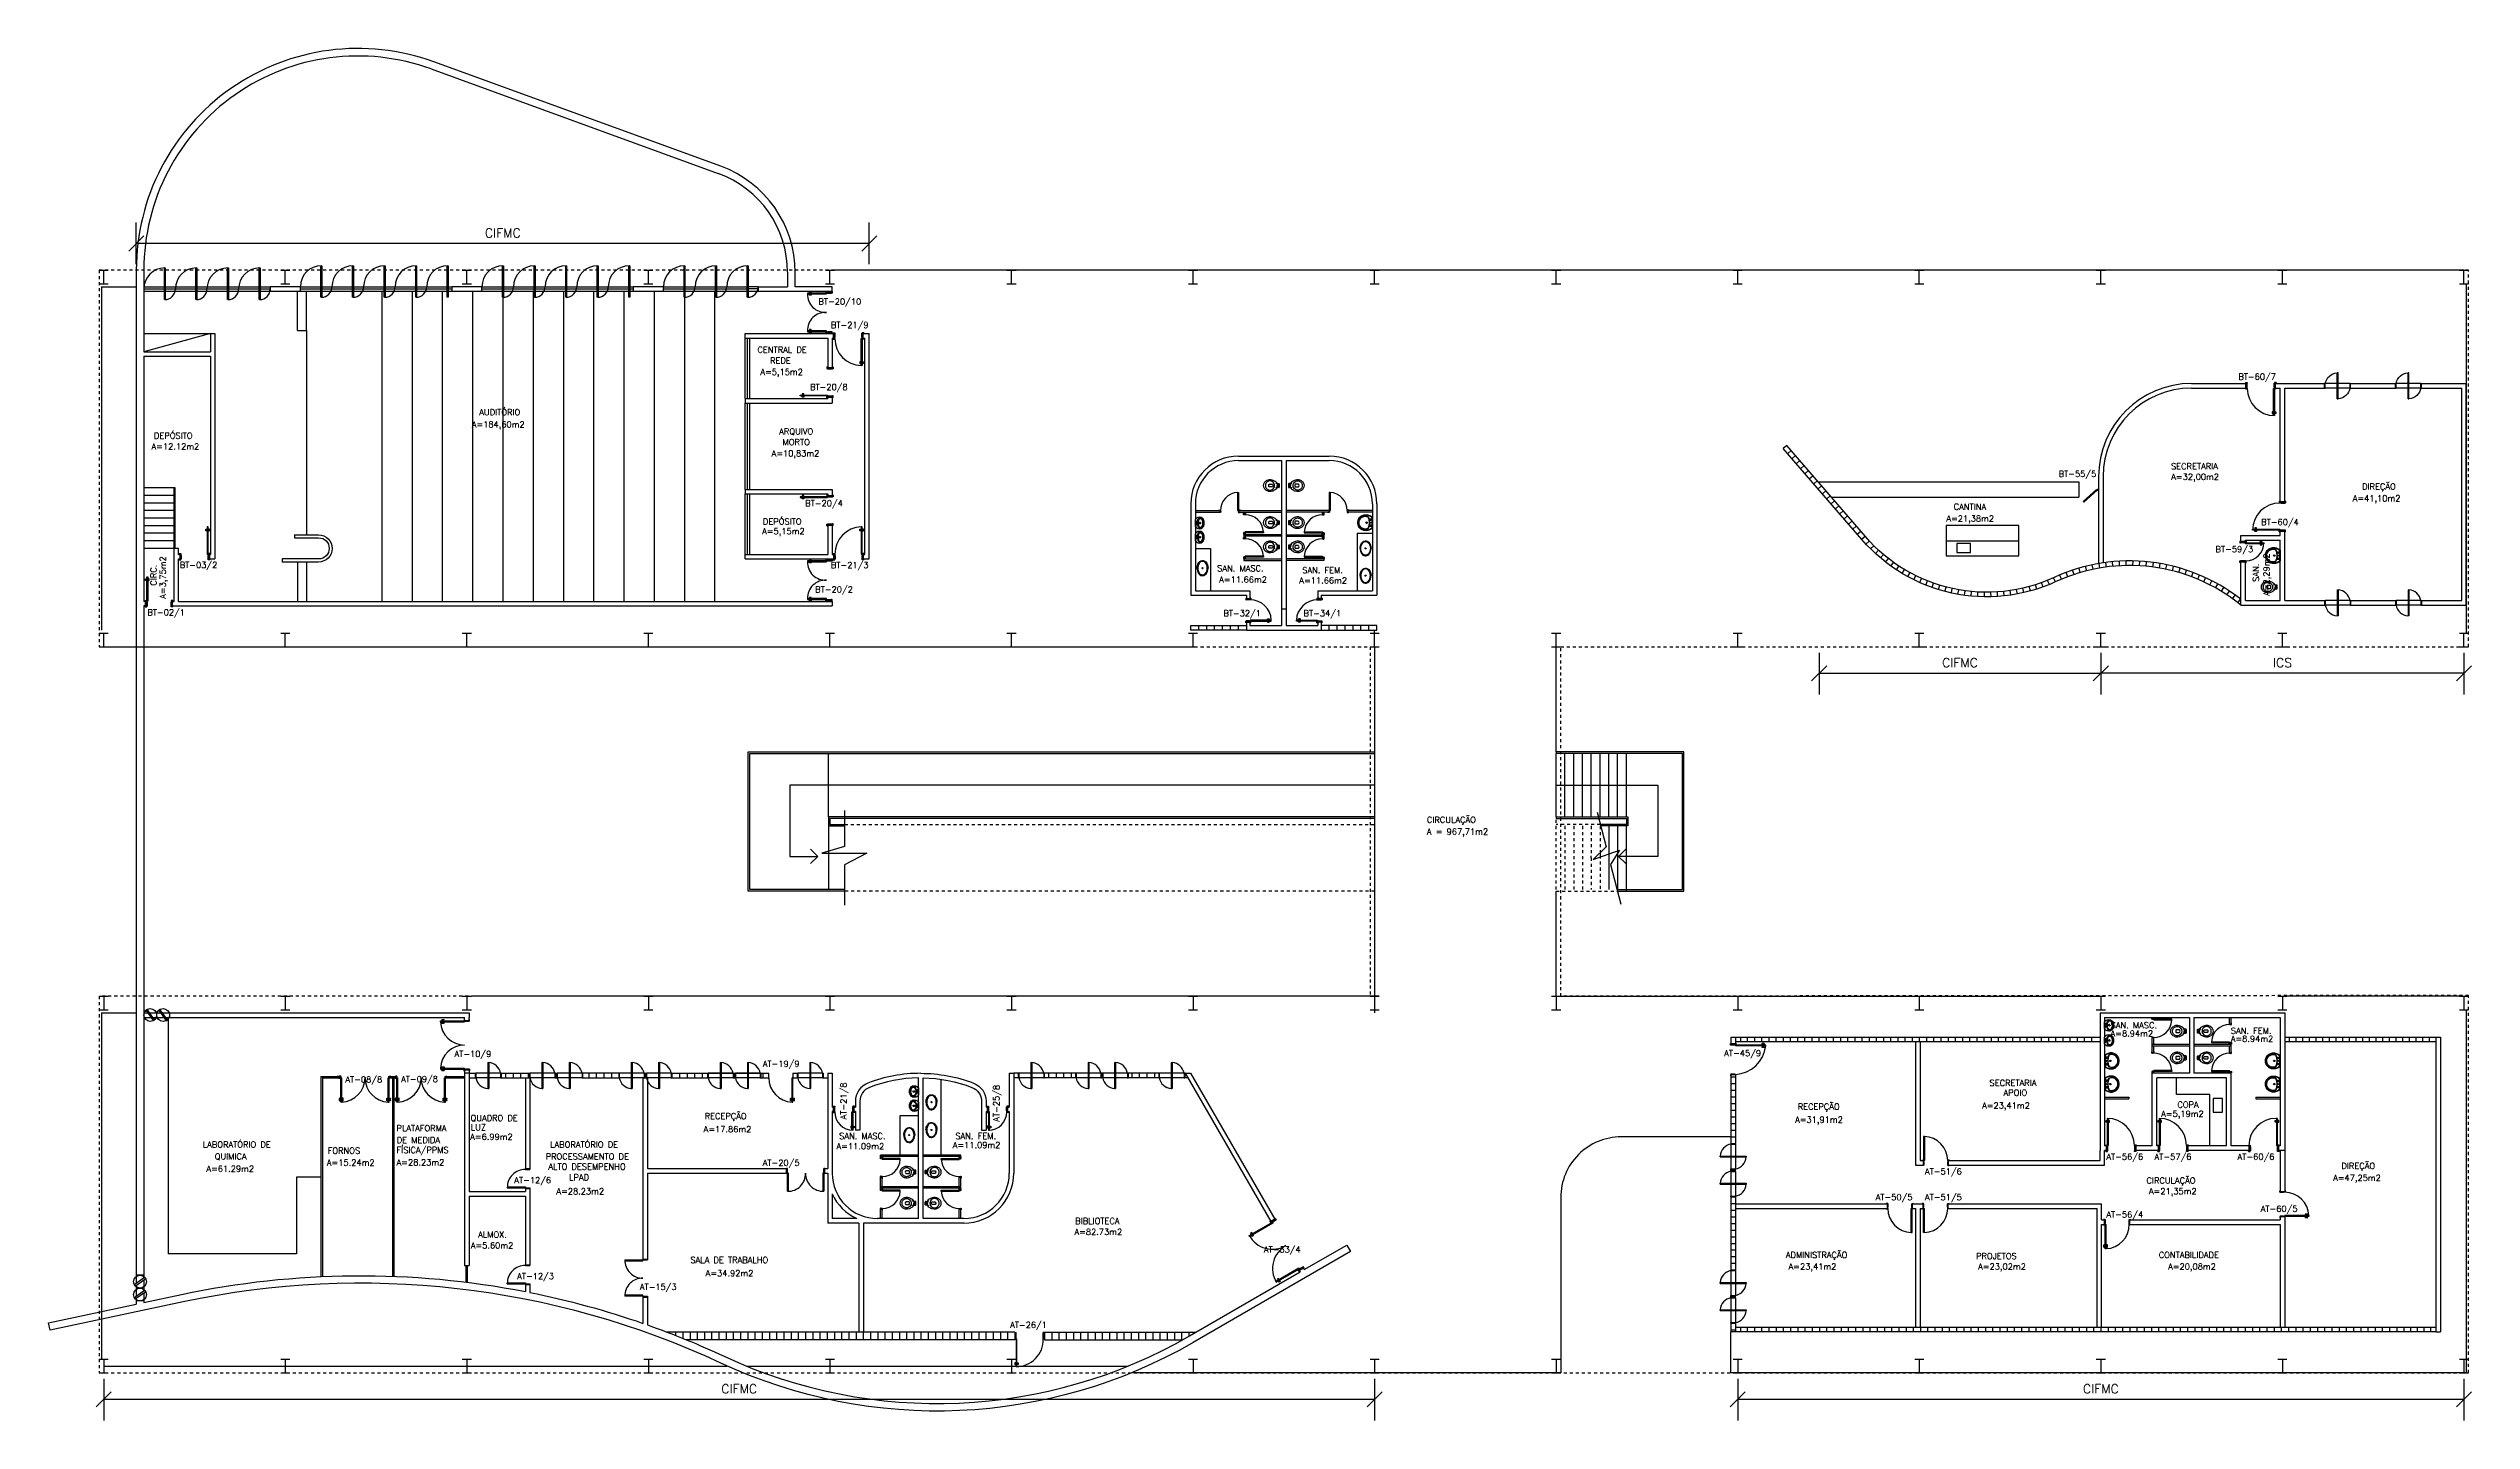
# Model space of a CAD drawing. Extents: x -33.4 to 46.7, y 3.2 to 48.6.
import ezdxf

# ---------------------------------------------------------------- set-up
doc = ezdxf.new("R2010")
doc.units = 0
doc.header["$LTSCALE"] = 0.01
doc.header["$MEASUREMENT"] = 0
doc.header["$PDMODE"] = 34
for name, pattern in [('DASHDOT', [1, 0.5, -0.25, 0, -0.25]), ('DASHED', [0.75, 0.5, -0.25]), ('HIDDEN', [0.375, 0.25, -0.125])]:
    doc.linetypes.add(name, pattern=pattern)
doc.layers.get('0').update_dxf_attribs({"linetype": 'CONTINUOUS'})
doc.layers.get('Defpoints').update_dxf_attribs({"linetype": 'CONTINUOUS'})
for name, color, linetype in [('1', 1, 'CONTINUOUS'), ('2', 2, 'CONTINUOUS'), ('3', 2, 'CONTINUOUS'), ('6', 2, 'CONTINUOUS'), ('ALV', 2, 'CONTINUOUS'), ('AREA', 2, 'CONTINUOUS'), ('ENDEREÇO_NOVO', 2, 'CONTINUOUS'), ('ESTR', 9, 'CONTINUOUS'), ('JANELA', 1, 'CONTINUOUS'), ('MACANETA', 2, 'CONTINUOUS'), ('MARCO', 2, 'CONTINUOUS'), ('MOB-WC', 2, 'CONTINUOUS'), ('PC', 2, 'CONTINUOUS'), ('PISO', 1, 'CONTINUOUS'), ('PORTA', 2, 'CONTINUOUS'), ('PROJ', 1, 'HIDDEN'), ('SOLEIRA', 1, 'CONTINUOUS'), ('TEXTO', 2, 'CONTINUOUS')]:
    doc.layers.add(name, color=color, linetype=linetype)
doc.styles.add('UNB-100', font='simplex.shx', dxfattribs={"height": 0.2})
doc.styles.add('UNB1-100', font='simplex.shx', dxfattribs={"height": 0.3})
doc.dimstyles.new('1-600', dxfattribs={"dimtxt": 0.3, "dimasz": 0.5, "dimexe": 0.7, "dimexo": 0.2, "dimgap": 0.2, "dimtad": 1, "dimdec": 0, "dimzin": 4, "dimdsep": 46, "dimlunit": 6, "dimtxsty": 'UNB1-100', "dimblk": 'OBLIQUE', "dimcen": 0, "dimclrd": 2, "dimclre": 2, "dimclrt": 2, "dimadec": 0, "dimazin": 0, "dimtfac": 1, "dimtdec": 0, "dimtmove": 2, "dimatfit": 3, "dimldrblk": 'NONE', "dimfxl": 0, "dimtolj": 1, "dimtzin": 0, "dimarcsym": 0})

msp = doc.modelspace()

# ---------------------------------------------------------------- texts
at = {"layer": 'AREA', "style": 'UNB-100'}
for s, p in [('A=5,15m2', (-9.898, 37.767)), ('A=184,60m2', (-19.435, 36.034)), ('A=12.12m2', (-30.017, 35.307)), ('A=10,83m2', (-9.525, 35.077)), ('A=32,00m2', (36.73, 34.302)), ('SECRETARIA', (36.721, 34.65)), ('A=41,10m2', (42.725, 33.591)), ('DIREÇÃO', (43.034, 33.981)), ('A=21,38m2', (29.296, 32.923)), ('CANTINA', (29.539, 33.314)), ('A=5,15m2', (-9.839, 32.503)), ('A=11.66m2', (5.267, 30.907)), ('A=11.66m2', (7.914, 30.876)), ('A = 967,71m2', (12.13, 22.574)), ('CIRCULAÇÃO', (12.13, 22.965)), ('A=8.94m2', (34.723, 15.901)), ('A=8.94m2', (38.695, 15.728)), ('A=23,41m2', (30.478, 13.521)), ('A=17.86m2', (-11.772, 12.739)), ('A=31,91m2', (24.298, 13.054)), ('A=5,19m2', (36.396, 13.248)), ('A=6.99m2', (-19.487, 12.489)), ('A=11.09m2', (-7.38, 12.175)), ('A=11.09m2', (-3.542, 12.215)), ('A=61.29m2', (-28.206, 11.432)), ('A=15.24m2', (-24.223, 11.633)), ('A=28.23m2', (-21.918, 11.642)), ('A=47,25m2', (42.077, 11.129)), ('A=28.23m2', (-16.638, 10.685)), ('A=21,35m2', (35.991, 10.687)), ('A=5.60m2', (-19.467, 8.897)), ('A=82.73m2', (0.483, 9.345)), ('A=34.92m2', (-11.705, 7.977)), ('A=23,41m2', (24.084, 8.198)), ('A=23,02m2', (30.348, 8.198)), ('A=20,08m2', (36.626, 8.198))]:
    msp.add_text(s, height=0.2, dxfattribs=at).set_placement(p)
for s, p in [('A=3,75m2', (-29.547, 30.371)), ('SAN.', (39.626, 30.931)), ('A=2,29m2', (39.974, 30.466))]:
    msp.add_text(s, height=0.2, rotation=90, dxfattribs=at).set_placement(p)
at = {"layer": 'ENDEREÇO_NOVO', "color": 10, "style": 'UNB-100'}
for s, p in [('BT-20/10', (-7.979, 40.095)), ('BT-60/7', (38.946, 37.613)), ('BT-20/8', (-8.256, 37.269)), ('BT-20/4', (-8.415, 33.427)), ('BT-20/2', (-8.084, 30.579))]:
    msp.add_text(s, height=0.2, dxfattribs=at).set_placement(p)
at = {"layer": 'ENDEREÇO_NOVO', "style": 'UNB-100'}
for s, p in [('BT-21/9', (-7.565, 39.32)), ('BT-55/5', (33.007, 34.399)), ('BT-60/4', (39.7, 32.807)), ('BT-59/3', (38.193, 31.909)), ('BT-03/2', (-29.087, 31.389)), ('BT-21/3', (-7.565, 31.384)), ('BT-02/1', (-30.156, 29.821)), ('BT-32/1', (5.403, 29.791)), ('BT-34/1', (8.053, 29.791)), ('AT-10/9', (-20.006, 15.227)), ('AT-45/9', (21.956, 15.251)), ('AT-08/8', (-23.613, 14.381)), ('AT-09/8', (-21.77, 14.395)), ('AT-19/9', (-9.818, 14.9)), ('AT-56/6', (34.584, 11.829)), ('AT-57/6', (36.178, 11.829)), ('AT-60/6', (38.92, 11.829)), ('AT-12/6', (-18.03, 11.053)), ('AT-20/5', (-9.819, 11.628)), ('AT-51/6', (28.59, 11.342)), ('AT-50/5', (26.961, 10.491)), ('AT-51/5', (28.59, 10.491)), ('AT-60/5', (39.685, 10.109)), ('AT-33/4', (6.742, 8.762)), ('AT-12/3', (-17.934, 7.879)), ('AT-15/3', (-13.881, 7.526)), ('AT-26/1', (-1.643, 6.27))]:
    msp.add_text(s, height=0.2, dxfattribs=at).set_placement(p)
for s, p in [('AT-21/8', (-7.048, 13.164)), ('AT-25/8', (-2, 13.086))]:
    msp.add_text(s, height=0.2, rotation=90, dxfattribs=at).set_placement(p)
at = {"layer": 'ENDEREÇO_NOVO', "color": 2, "style": 'UNB-100'}
msp.add_text('AT-56/4', height=0.2, dxfattribs=at).set_placement((34.584, 9.918))
at = {"layer": 'TEXTO', "style": 'UNB1-100'}
for s, p in [('CENTRAL DE', (-9.993, 38.503)), ('REDE', (-9.576, 38.144)), ('AUDITÓRIO', (-19.186, 36.437)), ('DEPÓSITO', (-29.938, 35.661)), ('ARQUIVO', (-9.274, 35.803)), ('MORTO', (-9.164, 35.45)), ('DEPÓSITO', (-9.813, 32.824)), ('SAN. MASC.', (5.2, 31.276)), ('SAN. FEM.', (8.01, 31.216)), ('SAN. MASC.', (34.725, 16.175)), ('SAN. FEM.', (38.699, 15.992)), ('SECRETARIA', (30.723, 14.267)), ('RECEPÇÃO', (24.383, 13.485)), ('APOIO', (31.187, 13.944)), ('COPA', (36.932, 13.549)), ('PLATAFORMA ', (-21.921, 12.773)), ('QUADRO DE', (-19.473, 13.107)), ('LUZ', (-19.467, 12.8)), ('RECEPÇÃO', (-11.739, 13.171)), ('LABORATÓRIO DE ', (-28.324, 12.231)), ('QUíMICA', (-27.929, 11.837)), ('FORNOS', (-24.196, 12.029)), ('FÍSICA/PPMS', (-21.921, 12.051)), ('DE MEDIDA', (-21.914, 12.38)), ('PROCESSAMENTO DE', (-16.993, 11.837)), ('LABORATÓRIO DE ', (-16.845, 12.231)), ('SAN. MASC.', (-7.293, 12.514)), ('SAN. FEM.', (-3.453, 12.514)), ('ALTO DESEMPENHO', (-16.902, 11.501)), ('LPAD', (-16.217, 11.148)), ('CIRCULAÇÃO', (35.909, 11.041)), ('DIREÇÃO', (42.35, 11.527)), ('BIBLIOTECA', (0.508, 9.705)), ('ALMOX.', (-19.223, 9.254)), ('ADMINISTRAÇÃO', (23.993, 8.582)), ('SALA DE TRABALHO', (-12.209, 8.415)), ('PROJETOS', (30.278, 8.545)), ('CONTABILIDADE', (36.316, 8.582))]:
    msp.add_text(s, height=0.2, dxfattribs=at).set_placement(p)
msp.add_text('CIRC.', height=0.2, rotation=90, dxfattribs=at).set_placement((-29.85, 30.803))

# ---------------------------------------------------------------- blocks, each defined once
blk = doc.blocks.new('PILAR')
at = {"layer": 'ALV'}
for p, q in [((-0.15, 0.225), (0.15, 0.225)), ((0, 0.225), (0, -0.225)), ((-0.15, -0.225), (0.15, -0.225))]:
    blk.add_line(p, q, dxfattribs=at)
blk = doc.blocks.new('PORTA-80')
for p, q in [((-88.2, 89), (-85.9, 89)), ((-88.2, 83.5), (-88.2, 89)), ((-85.9, 83.5), (-88.2, 83.5)), ((-85.9, 89), (-85.9, 83.5)), ((-84, 16), (-84, 96)), ((-84, 96), (-81, 96)), ((-81, 96), (-81, 16)), ((-76.8, 89), (-79.1, 89)), ((-79.1, 89), (-79.1, 83.5)), ((-79.1, 83.5), (-76.8, 83.5)), ((-76.8, 83.5), (-76.8, 89)), ((-90, 18), (-84.5, 18)), ((-90, 18), (-90, 16)), ((-90, 16), (-84, 16)), ((-87, 16), (-87, -1)), ((-84.5, 18), (-84.5, 16)), ((-81, 16), (-84, 16)), ((-84, 16), (-84, 12)), ((-84, 12), (-83.5, 12)), ((-83.5, 12), (-83.5, 7.5)), ((-83.5, 7.5), (-83.5, -1)), ((-4.5, 12), (-4.5, 7.5)), ((-4, 12), (-4.5, 12)), ((-4.5, 7.5), (-4.5, -1)), ((2, 16), (-4, 16)), ((-4, 16), (-4, 12)), ((2, 18), (-3.5, 18)), ((-3.5, 18), (-3.5, 16)), ((-1, 16), (-1, -1)), ((2, 18), (2, 16)), ((-89.5, -1), (-83.5, -1)), ((-89.5, -3), (-89.5, -1)), ((-89.5, -3), (-84, -3)), ((-84, -3), (-84, -1)), ((1.5, -1), (-4.5, -1)), ((1.5, -1), (-4.5, -1)), ((-4, -3), (-4, -1)), ((1.5, -3), (-4, -3)), ((1.5, -3), (1.5, -1))]:
    blk.add_line(p, q)
blk = doc.blocks.new('PORTA-90')
for p, q in [((-98.2, 84), (-95.9, 84)), ((-98.2, 78.5), (-98.2, 84)), ((-95.9, 84), (-95.9, 78.5)), ((-94, 1), (-94, 91)), ((-94, 91), (-91, 91)), ((-91, 91), (-91, 1)), ((-86.8, 84), (-89.1, 84)), ((-89.1, 84), (-89.1, 78.5)), ((-86.8, 78.5), (-86.8, 84)), ((-100, 3), (-100, 1)), ((-100, 3), (-94.5, 3)), ((-100, 1), (-94, 1)), ((-95.9, 78.5), (-98.2, 78.5)), ((-97, 1), (-97, -16)), ((-94.5, 3), (-94.5, 1)), ((-94, 1), (-94, -3)), ((-91, 1), (-94, 1)), ((-89.1, 78.5), (-86.8, 78.5)), ((2, 1), (-4, 1)), ((-4, 1), (-4, -3)), ((2, 3), (-3.5, 3)), ((-3.5, 3), (-3.5, 1)), ((-1, 1), (-1, -16)), ((2, 3), (2, 1)), ((-99.5, -18), (-99.5, -16)), ((-99.5, -16), (-93.5, -16)), ((-99.5, -18), (-94, -18)), ((-94, -3), (-93.5, -3)), ((-94, -18), (-94, -16)), ((-93.5, -3), (-93.5, -7.5)), ((-93.5, -7.5), (-93.5, -16)), ((-4.5, -3), (-4.5, -7.5)), ((-4, -3), (-4.5, -3)), ((-4.5, -7.5), (-4.5, -16)), ((1.5, -16), (-4.5, -16)), ((1.5, -16), (-4.5, -16)), ((-4, -18), (-4, -16)), ((1.5, -18), (-4, -18)), ((1.5, -18), (1.5, -16))]:
    blk.add_line(p, q)
blk = doc.blocks.new('PORTA-60')
for p, q in [((-70, 18), (-70, 16)), ((-70, 18), (-64.5, 18)), ((-70, 16), (-64, 16)), ((-67, 16), (-67, -1)), ((-64.5, 18), (-64.5, 16)), ((-64, 16), (-64, 12)), ((-64, 12), (-63.5, 12)), ((-63.5, 12), (-63.5, 7.5)), ((-63.5, 7.5), (-63.5, -1)), ((-7, 76), (-7, 16)), ((-4, 76), (-7, 76)), ((-7, 16), (-4, 16)), ((-4.5, 12), (-4.5, 7.5)), ((-4, 12), (-4.5, 12)), ((-4.5, 7.5), (-4.5, -1)), ((-4, 16), (-4, 76)), ((2, 16), (-4, 16)), ((-4, 16), (-4, 12)), ((-3.5, 18), (-3.5, 16)), ((2, 18), (-3.5, 18)), ((-1, 16), (-1, -1)), ((2, 18), (2, 16)), ((-69.5, -1), (-63.5, -1)), ((-69.5, -3), (-69.5, -1)), ((-69.5, -3), (-64, -3)), ((-64, -3), (-64, -1)), ((1.5, -1), (-4.5, -1)), ((-4, -3), (-4, -1)), ((1.5, -3), (-4, -3)), ((1.5, -3), (1.5, -1))]:
    blk.add_line(p, q)
for points in [[(-8.9, 69), (-8.9, 63.5), (-11.2, 63.5), (-11.2, 69)], [(-2.1, 69), (-2.1, 63.5), (0.2, 63.5), (0.2, 69)]]:
    blk.add_lwpolyline(points, close=True)
blk = doc.blocks.new('MACANETA')
at = {"layer": 'MACANETA'}
for p, q in [((-0.077, 0.052), (-0.077, 0.12)), ((-0.059, 0.052), (-0.059, 0.12)), ((-0.059, 0.075), (-0.036, 0.075)), ((-0.059, 0.052), (-0.036, 0.052)), ((-0.036, 0.044), (-0.036, 0.084)), ((-0.036, 0.084), (-0.03, 0.084)), ((-0.036, 0.044), (-0.03, 0.044)), ((0.006, 0.084), (0, 0.084)), ((0.006, 0.044), (0, 0.044)), ((0.006, 0.044), (0.006, 0.084)), ((0.029, 0.075), (0.006, 0.075)), ((0.029, 0.052), (0.006, 0.052)), ((0.029, 0.052), (0.029, 0.12)), ((0.047, 0.052), (0.047, 0.12))]:
    blk.add_line(p, q, dxfattribs=at)
for centre, start, end in [((-0.068, 0.12), 90, 180), ((-0.068, 0.052), 180, 270), ((-0.068, 0.12), 0, 90), ((-0.068, 0.052), 270, 0), ((0.038, 0.12), 90, 180), ((0.038, 0.052), 180, 270), ((0.038, 0.12), 0, 90), ((0.038, 0.052), 270, 0)]:
    blk.add_arc(centre, 0.00874, start, end, dxfattribs=at)
blk = doc.blocks.new('A$C444364AE')
at = {"color": 2}
blk.add_line((0.445, 0), (0.415, 0), dxfattribs=at)
at = {"layer": '1'}
blk.add_line((0.445, 0.43), (0.415, 0.43), dxfattribs=at)
for centre, start, end in [((0.416, 0.43), 10.02114, 86.08463), ((0.444, 0.43), 190.02114, 266.08463)]:
    blk.add_arc(centre, 0.431, start, end, dxfattribs=at)
at = {"layer": 'JANELA', "color": 2}
for p, q in [((0.415, 0.86), (0.445, 0.86)), ((0.415, 0.86), (0.415, 0)), ((0.445, 0.86), (0.445, 0)), ((0, 0.505), (0.02, 0.505)), ((0.02, 0.355), (0, 0.355)), ((0.02, 0.505), (0.02, 0.355)), ((0.86, 0.505), (0.84, 0.505)), ((0.84, 0.505), (0.84, 0.355)), ((0.84, 0.355), (0.86, 0.355))]:
    blk.add_line(p, q, dxfattribs=at)
at = {"layer": 'JANELA'}
for p, q in [((0.84, 0.505), (0.02, 0.505)), ((0.84, 0.355), (0.02, 0.355))]:
    blk.add_line(p, q, dxfattribs=at)
blk = doc.blocks.new('A$C1A286977')
at = {"layer": '1', "color": 2}
blk.add_line((0.415, 0), (0.445, 0), dxfattribs=at)
at = {"layer": '1'}
blk.add_arc((0.444, 0.43), 0.431, 190.02114, 266.08463, dxfattribs=at)
blk.add_blockref('A$C444364AE', (0, 0), dxfattribs=at)
blk = doc.blocks.new('_Oblique')
at = {"color": 0, "linetype": 'ByBlock', "lineweight": -2}
blk.add_line((-0.5, -0.5), (0.5, 0.5), dxfattribs=at)
blk = doc.blocks.new('*D14')
at = {"layer": 'AREA', "color": 2, "lineweight": -2}
for p, q in [((-31.597, 4.586), (-31.597, 3.209)), ((10.403, 4.586), (10.403, 3.209)), ((10.403, 3.909), (-31.597, 3.909))]:
    blk.add_line(p, q, dxfattribs=at)
at = {"layer": 'Defpoints', "color": 0}
for p in [(-31.597, 4.786), (10.403, 4.786), (-31.597, 3.909)]:
    blk.add_point(p, dxfattribs=at)
at = {"layer": 'AREA', "color": 2, "lineweight": -2, "xscale": 0.5, "yscale": 0.5, "zscale": 0.5, "rotation": 180}
blk.add_blockref('_Oblique', (-31.597, 3.909), dxfattribs=at)
at = {"layer": 'AREA', "color": 2, "lineweight": -2, "xscale": 0.5, "yscale": 0.5, "zscale": 0.5}
blk.add_blockref('_Oblique', (10.403, 3.909), dxfattribs=at)
at = {"layer": 'AREA', "color": 2, "insert": (-10.597, 4.259), "char_height": 0.3, "attachment_point": 5, "style": 'UNB1-100'}
blk.add_mtext('\\A1;CIFMC', dxfattribs=at)
blk = doc.blocks.new('_NONE')
at = {"color": 0, "linetype": 'ByBlock'}
blk.add_circle((0, 0), 0.25, dxfattribs=at)
blk = doc.blocks.new('*D15')
at = {"layer": 'AREA', "color": 2, "lineweight": -2}
for p, q in [((22.403, 4.586), (22.403, 3.209)), ((46.403, 4.586), (46.403, 3.209)), ((46.403, 3.909), (22.403, 3.909))]:
    blk.add_line(p, q, dxfattribs=at)
at = {"layer": 'Defpoints', "color": 0}
for p in [(22.403, 4.786), (46.403, 4.786), (22.403, 3.909)]:
    blk.add_point(p, dxfattribs=at)
at = {"layer": 'AREA', "color": 2, "lineweight": -2, "xscale": 0.5, "yscale": 0.5, "zscale": 0.5, "rotation": 180}
blk.add_blockref('_Oblique', (22.403, 3.909), dxfattribs=at)
at = {"layer": 'AREA', "color": 2, "lineweight": -2, "xscale": 0.5, "yscale": 0.5, "zscale": 0.5}
blk.add_blockref('_Oblique', (46.403, 3.909), dxfattribs=at)
at = {"layer": 'AREA', "color": 2, "insert": (34.403, 4.259), "char_height": 0.3, "attachment_point": 5, "style": 'UNB1-100'}
blk.add_mtext('\\A1;CIFMC', dxfattribs=at)
blk = doc.blocks.new('*D16')
at = {"layer": 'AREA', "color": 2, "lineweight": -2}
for p, q in [((-30.522, 41.436), (-30.522, 42.813)), ((-6.297, 41.436), (-6.297, 42.813)), ((-6.297, 42.113), (-30.522, 42.113))]:
    blk.add_line(p, q, dxfattribs=at)
at = {"layer": 'Defpoints', "color": 0}
for p in [(-30.522, 42.113), (-30.522, 41.236), (-6.297, 41.236)]:
    blk.add_point(p, dxfattribs=at)
at = {"layer": 'AREA', "color": 2, "lineweight": -2, "xscale": 0.5, "yscale": 0.5, "zscale": 0.5, "rotation": 180}
blk.add_blockref('_Oblique', (-30.522, 42.113), dxfattribs=at)
at = {"layer": 'AREA', "color": 2, "lineweight": -2, "xscale": 0.5, "yscale": 0.5, "zscale": 0.5}
blk.add_blockref('_Oblique', (-6.297, 42.113), dxfattribs=at)
at = {"layer": 'AREA', "color": 2, "insert": (-18.41, 42.463), "char_height": 0.3, "attachment_point": 5, "style": 'UNB1-100'}
blk.add_mtext('\\A1;CIFMC', dxfattribs=at)
blk = doc.blocks.new('*D17')
at = {"layer": 'AREA', "color": 2, "lineweight": -2}
for p, q in [((34.403, 28.586), (34.403, 27.209)), ((46.403, 28.586), (46.403, 27.209)), ((46.403, 27.909), (34.403, 27.909))]:
    blk.add_line(p, q, dxfattribs=at)
at = {"layer": 'Defpoints', "color": 0}
for p in [(34.403, 28.786), (46.403, 28.786), (34.403, 27.909)]:
    blk.add_point(p, dxfattribs=at)
at = {"layer": 'AREA', "color": 2, "lineweight": -2, "xscale": 0.5, "yscale": 0.5, "zscale": 0.5, "rotation": 180}
blk.add_blockref('_Oblique', (34.403, 27.909), dxfattribs=at)
at = {"layer": 'AREA', "color": 2, "lineweight": -2, "xscale": 0.5, "yscale": 0.5, "zscale": 0.5}
blk.add_blockref('_Oblique', (46.403, 27.909), dxfattribs=at)
at = {"layer": 'AREA', "color": 2, "insert": (40.403, 28.259), "char_height": 0.3, "attachment_point": 5, "style": 'UNB1-100'}
blk.add_mtext('\\A1;ICS', dxfattribs=at)
blk = doc.blocks.new('*D18')
at = {"layer": 'AREA', "color": 2, "lineweight": -2}
for p, q in [((25.095, 28.586), (25.095, 27.209)), ((34.403, 28.586), (34.403, 27.209)), ((25.095, 27.909), (34.403, 27.909))]:
    blk.add_line(p, q, dxfattribs=at)
at = {"layer": 'Defpoints', "color": 0}
for p in [(25.095, 28.786), (34.403, 28.786), (34.403, 27.909)]:
    blk.add_point(p, dxfattribs=at)
at = {"layer": 'AREA', "color": 2, "lineweight": -2, "xscale": 0.5, "yscale": 0.5, "zscale": 0.5, "rotation": 180}
blk.add_blockref('_Oblique', (25.095, 27.909), dxfattribs=at)
at = {"layer": 'AREA', "color": 2, "lineweight": -2, "xscale": 0.5, "yscale": 0.5, "zscale": 0.5}
blk.add_blockref('_Oblique', (34.403, 27.909), dxfattribs=at)
at = {"layer": 'AREA', "color": 2, "insert": (29.749, 28.259), "char_height": 0.3, "attachment_point": 5, "style": 'UNB1-100'}
blk.add_mtext('\\A1;CIFMC', dxfattribs=at)

# ---------------------------------------------------------------- dimensions: what is measured, and where the dimension line sits
at = {"layer": 'AREA'}
for base, p1, p2, text, picture, middle in [((-30.522, 42.113), (-6.297, 41.236), (-30.522, 41.236), 'CIFMC', '*D16', (-18.41, 42.463)), ((34.403, 27.909), (46.403, 28.786), (34.403, 28.786), 'ICS', '*D17', (40.403, 28.259)), ((-31.597, 3.909), (10.403, 4.786), (-31.597, 4.786), 'CIFMC', '*D14', (-10.597, 4.259)), ((22.403, 3.909), (46.403, 4.786), (22.403, 4.786), 'CIFMC', '*D15', (34.403, 4.259))]:
    dim = msp.add_linear_dim(base=base, p1=p1, p2=p2, text=text, dimstyle='1-600', dxfattribs=at)
    dim.commit()
    dim.dimension.update_dxf_attribs({"geometry": picture, "text_midpoint": middle})
dim = msp.add_linear_dim(base=(34.403, 27.909), p1=(25.095, 28.786), p2=(34.403, 28.786), angle=180, text='CIFMC', dimstyle='1-600', dxfattribs=at)
dim.commit()
dim.dimension.update_dxf_attribs({"geometry": '*D18', "text_midpoint": (29.749, 28.259)})

# ---------------------------------------------------------------- linework, layer by layer
msp.add_line((8.078, 8.246), (8.061, 8.236))
at = {"color": 1}
for points in [[(9.848, 32.887, -0.108162), (9.871, 32.998, -0.130345), (9.948, 33.096, -0.098496), (10.048, 33.143, -0.106524), (10.178, 33.146, -0.056129), (10.248, 33.123, -0.077465), (10.323, 33.072, -0.260144), (10.328, 33.062), (10.328, 32.887), (10.328, 32.712, -0.260144), (10.323, 32.702, -0.077465), (10.248, 32.65, -0.056129), (10.178, 32.627, -0.106524), (10.048, 32.63, -0.098496), (9.948, 32.677, -0.130345), (9.871, 32.775, -0.108162)], [(9.893, 32.887, -0.185962), (9.948, 33.033, -0.148743), (10.048, 33.092, -0.142138), (10.16, 33.087, -0.114165), (10.175, 33.079, -0.094603), (10.185, 33.066, -0.04407), (10.194, 33.044, -0.029789), (10.209, 32.997, -0.032251), (10.22, 32.937, -0.033186), (10.223, 32.887, -0.033186), (10.22, 32.837, -0.032251), (10.209, 32.777, -0.029789), (10.194, 32.73, -0.04407), (10.185, 32.708, -0.094603), (10.175, 32.695, -0.114165), (10.16, 32.687, -0.142138), (10.048, 32.681, -0.148743), (9.948, 32.74, -0.185962)], [(39.843, 31.8, -0.108162), (39.867, 31.911, -0.130345), (39.943, 32.009, -0.098496), (40.043, 32.056, -0.106524), (40.173, 32.059, -0.056129), (40.243, 32.036, -0.077465), (40.319, 31.985, -0.260144), (40.323, 31.975), (40.323, 31.8), (40.323, 31.625, -0.260144), (40.319, 31.615, -0.077465), (40.243, 31.563, -0.056129), (40.173, 31.54, -0.106524), (40.043, 31.543, -0.098496), (39.943, 31.59, -0.130345), (39.867, 31.688, -0.108162)], [(39.888, 31.8, -0.185962), (39.943, 31.946, -0.148743), (40.043, 32.005, -0.142138), (40.155, 32, -0.114165), (40.171, 31.991, -0.094603), (40.181, 31.978, -0.04407), (40.19, 31.957, -0.029789), (40.204, 31.91, -0.032251), (40.215, 31.85, -0.033186), (40.218, 31.8, -0.033186), (40.215, 31.75, -0.032251), (40.204, 31.69, -0.029789), (40.19, 31.642, -0.04407), (40.181, 31.621, -0.094603), (40.171, 31.608, -0.114165), (40.155, 31.6, -0.142138), (40.043, 31.594, -0.148743), (39.943, 31.653, -0.185962)], [(35.008, 15.095, 0.108162), (34.984, 15.207, 0.130345), (34.908, 15.305, 0.098496), (34.808, 15.352, 0.106524), (34.678, 15.355, 0.056129), (34.608, 15.332, 0.077465), (34.532, 15.28, 0.260144), (34.528, 15.27), (34.528, 15.095), (34.528, 14.92, 0.260144), (34.532, 14.91, 0.077465), (34.608, 14.859, 0.056129), (34.678, 14.836, 0.106524), (34.808, 14.839, 0.098496), (34.908, 14.886, 0.130345), (34.984, 14.984, 0.108162)], [(34.963, 15.095, 0.185962), (34.908, 15.242, 0.148743), (34.808, 15.301, 0.142138), (34.696, 15.295, 0.114165), (34.68, 15.287, 0.094603), (34.67, 15.274, 0.04407), (34.661, 15.253, 0.029789), (34.647, 15.205, 0.032251), (34.636, 15.145, 0.033186), (34.633, 15.095, 0.033186), (34.636, 15.045, 0.032251), (34.647, 14.985, 0.029789), (34.661, 14.938, 0.04407), (34.67, 14.917, 0.094603), (34.68, 14.904, 0.114165), (34.696, 14.895, 0.142138), (34.808, 14.89, 0.148743), (34.908, 14.949, 0.185962)], [(39.843, 15.095, -0.108162), (39.867, 15.207, -0.130345), (39.943, 15.305, -0.098496), (40.043, 15.352, -0.106524), (40.173, 15.355, -0.056129), (40.243, 15.332, -0.077465), (40.319, 15.28, -0.260144), (40.323, 15.27), (40.323, 15.095), (40.323, 14.92, -0.260144), (40.319, 14.91, -0.077465), (40.243, 14.859, -0.056129), (40.173, 14.836, -0.106524), (40.043, 14.839, -0.098496), (39.943, 14.886, -0.130345), (39.867, 14.984, -0.108162)], [(39.888, 15.095, -0.185962), (39.943, 15.242, -0.148743), (40.043, 15.301, -0.142138), (40.155, 15.295, -0.114165), (40.171, 15.287, -0.094603), (40.181, 15.274, -0.04407), (40.19, 15.253, -0.029789), (40.204, 15.205, -0.032251), (40.215, 15.145, -0.033186), (40.218, 15.095, -0.033186), (40.215, 15.045, -0.032251), (40.204, 14.985, -0.029789), (40.19, 14.938, -0.04407), (40.181, 14.917, -0.094603), (40.171, 14.904, -0.114165), (40.155, 14.895, -0.142138), (40.043, 14.89, -0.148743), (39.943, 14.949, -0.185962)], [(35.008, 14.33, 0.108162), (34.984, 14.442, 0.130345), (34.908, 14.54, 0.098496), (34.808, 14.587, 0.106524), (34.678, 14.59, 0.056129), (34.608, 14.567, 0.077465), (34.532, 14.515, 0.260144), (34.528, 14.505), (34.528, 14.33), (34.528, 14.155, 0.260144), (34.532, 14.145, 0.077465), (34.608, 14.094, 0.056129), (34.678, 14.071, 0.106524), (34.808, 14.074, 0.098496), (34.908, 14.121, 0.130345), (34.984, 14.219, 0.108162)], [(34.963, 14.33, 0.185962), (34.908, 14.477, 0.148743), (34.808, 14.536, 0.142138), (34.696, 14.53, 0.114165), (34.68, 14.522, 0.094603), (34.67, 14.509, 0.04407), (34.661, 14.487, 0.029789), (34.647, 14.44, 0.032251), (34.636, 14.38, 0.033186), (34.633, 14.33, 0.033186), (34.636, 14.28, 0.032251), (34.647, 14.22, 0.029789), (34.661, 14.173, 0.04407), (34.67, 14.151, 0.094603), (34.68, 14.138, 0.114165), (34.696, 14.13, 0.142138), (34.808, 14.125, 0.148743), (34.908, 14.184, 0.185962)], [(39.843, 14.33, -0.108162), (39.867, 14.442, -0.130345), (39.943, 14.54, -0.098496), (40.043, 14.587, -0.106524), (40.173, 14.59, -0.056129), (40.243, 14.567, -0.077465), (40.319, 14.515, -0.260144), (40.323, 14.505), (40.323, 14.33), (40.323, 14.155, -0.260144), (40.319, 14.145, -0.077465), (40.243, 14.094, -0.056129), (40.173, 14.071, -0.106524), (40.043, 14.074, -0.098496), (39.943, 14.121, -0.130345), (39.867, 14.219, -0.108162)], [(39.888, 14.33, -0.185962), (39.943, 14.477, -0.148743), (40.043, 14.536, -0.142138), (40.155, 14.53, -0.114165), (40.171, 14.522, -0.094603), (40.181, 14.509, -0.04407), (40.19, 14.487, -0.029789), (40.204, 14.44, -0.032251), (40.215, 14.38, -0.033186), (40.218, 14.33, -0.033186), (40.215, 14.28, -0.032251), (40.204, 14.22, -0.029789), (40.19, 14.173, -0.04407), (40.181, 14.151, -0.094603), (40.171, 14.138, -0.114165), (40.155, 14.13, -0.142138), (40.043, 14.125, -0.148743), (39.943, 14.184, -0.185962)]]:
    msp.add_lwpolyline(points, format="xyb", close=True, dxfattribs=at)
at = {"color": 1, "linetype": 'HIDDEN'}
for centre in [(10.263, 32.977), (10.263, 32.797), (40.258, 31.89), (40.258, 31.71), (34.593, 15.185), (34.593, 15.005), (34.593, 14.42), (40.258, 15.185), (40.258, 15.005), (40.258, 14.42), (34.593, 14.24), (40.258, 14.24)]:
    msp.add_circle(centre, 0.0175, dxfattribs=at)
at = {"color": 1}
for centre in [(10.263, 32.887), (40.258, 31.8), (34.593, 15.095), (40.258, 15.095), (34.593, 14.33), (40.258, 14.33)]:
    msp.add_circle(centre, 0.0175, dxfattribs=at)
msp.add_arc((22.277, 15.706), 1.056, 272.7442, 353.74181, dxfattribs=at)
at = {"layer": '1'}
for p, q in [((-30.272, 40.686), (-29.594, 40.686)), ((-30.272, 40.611), (-29.594, 40.611)), ((-30.272, 40.536), (-29.594, 40.536)), ((-29.564, 40.686), (-28.55, 40.686)), ((-29.564, 40.611), (-28.55, 40.611)), ((-29.564, 40.536), (-28.55, 40.536)), ((-28.52, 40.686), (-27.506, 40.686)), ((-28.52, 40.611), (-27.506, 40.611)), ((-28.52, 40.536), (-27.506, 40.536)), ((-27.476, 40.686), (-26.462, 40.686)), ((-27.476, 40.611), (-26.462, 40.611)), ((-27.476, 40.536), (-26.462, 40.536)), ((-26.432, 40.686), (-26.097, 40.686)), ((-26.432, 40.611), (-26.097, 40.611)), ((-26.432, 40.536), (-26.097, 40.536)), ((-25.197, 39.236), (-25.197, 40.536)), ((-25.097, 40.686), (-24.419, 40.686)), ((-25.097, 40.611), (-24.419, 40.611)), ((-25.097, 40.536), (-24.419, 40.536)), ((-24.897, 39.236), (-24.897, 40.536)), ((-24.389, 40.686), (-23.375, 40.686)), ((-24.389, 40.611), (-23.375, 40.611)), ((-24.389, 40.536), (-23.375, 40.536)), ((-23.345, 40.686), (-22.331, 40.686)), ((-23.345, 40.611), (-22.331, 40.611)), ((-23.345, 40.536), (-22.331, 40.536)), ((-22.397, 30.286), (-22.397, 40.536)), ((-22.301, 40.686), (-21.287, 40.686)), ((-22.301, 40.611), (-21.287, 40.611)), ((-22.301, 40.536), (-21.287, 40.536)), ((-21.397, 30.286), (-21.397, 40.536)), ((-21.257, 40.686), (-20.244, 40.686)), ((-21.257, 40.611), (-20.244, 40.611)), ((-21.257, 40.536), (-20.244, 40.536)), ((-20.397, 30.286), (-20.397, 40.536)), ((-20.214, 40.686), (-20.097, 40.686)), ((-20.214, 40.611), (-20.097, 40.611)), ((-20.214, 40.536), (-20.097, 40.536)), ((-19.397, 30.286), (-19.397, 40.536)), ((-19.097, 40.686), (-18.419, 40.686)), ((-19.097, 40.611), (-18.419, 40.611)), ((-19.097, 40.536), (-18.419, 40.536)), ((-18.397, 30.286), (-18.397, 40.336)), ((-18.389, 40.686), (-17.375, 40.686)), ((-18.389, 40.611), (-17.375, 40.611)), ((-18.389, 40.536), (-17.375, 40.536)), ((-17.397, 30.286), (-17.397, 40.536)), ((-17.345, 40.686), (-16.331, 40.686)), ((-17.345, 40.611), (-16.331, 40.611)), ((-17.345, 40.536), (-16.331, 40.536)), ((-16.397, 30.286), (-16.397, 40.536)), ((-16.301, 40.686), (-15.287, 40.686)), ((-16.301, 40.611), (-15.287, 40.611)), ((-16.301, 40.536), (-15.287, 40.536)), ((-15.397, 30.286), (-15.397, 40.536)), ((-15.257, 40.686), (-14.244, 40.686)), ((-15.257, 40.611), (-14.244, 40.611)), ((-15.257, 40.536), (-14.244, 40.536)), ((-14.397, 30.286), (-14.397, 40.536)), ((-14.214, 40.686), (-14.097, 40.686)), ((-14.214, 40.611), (-14.097, 40.611)), ((-14.214, 40.536), (-14.097, 40.536)), ((-13.397, 30.286), (-13.397, 40.536)), ((-13.097, 40.686), (-12.419, 40.686)), ((-13.097, 40.611), (-12.419, 40.611)), ((-13.097, 40.536), (-12.419, 40.536)), ((-12.397, 30.286), (-12.397, 40.336)), ((-12.389, 40.686), (-11.375, 40.686)), ((-12.389, 40.611), (-11.375, 40.611)), ((-12.389, 40.536), (-11.375, 40.536)), ((-11.397, 30.286), (-11.397, 40.536)), ((-11.345, 40.686), (-10.331, 40.686)), ((-11.345, 40.611), (-10.331, 40.611)), ((-11.345, 40.536), (-10.331, 40.536)), ((-9.966, 40.686), (-10.301, 40.686)), ((-9.966, 40.611), (-10.301, 40.611)), ((-28.072, 39.136), (-30.272, 38.536)), ((-25.197, 39.236), (-24.897, 39.236)), ((-24.897, 39.236), (-24.897, 32.486)), ((4.478, 32.036), (4.978, 32.036)), ((4.978, 32.036), (4.978, 30.636)), ((9.828, 32.536), (10.328, 32.536)), ((9.828, 32.536), (9.828, 30.636)), ((-25.197, 31.586), (-25.197, 30.286)), ((-24.897, 31.586), (-24.897, 30.286)), ((-7.647, 23.161), (-7.647, 25.261)), ((10.403, 25.261), (10.403, 23.161)), ((16.403, 23.161), (16.403, 25.261)), ((16.693, 23.161), (16.693, 25.261)), ((16.983, 23.161), (16.983, 25.261)), ((17.273, 23.161), (17.273, 25.261)), ((17.563, 23.161), (17.563, 25.261)), ((17.853, 23.161), (17.853, 25.261)), ((18.143, 23.161), (18.143, 25.261)), ((18.433, 23.161), (18.433, 25.261)), ((18.723, 23.161), (18.723, 25.261)), ((-7.647, 22.861), (-7.647, 20.761)), ((18.143, 22.861), (18.143, 20.761)), ((18.433, 22.861), (18.433, 20.761)), ((18.723, 20.711), (18.723, 22.911)), ((17.563, 21.81), (17.563, 21.875)), ((17.853, 22.05), (17.853, 21.884)), ((-30.272, 16.686), (-30.145, 16.686)), ((-30.272, 16.536), (-30.036, 16.536)), ((-30.084, 16.686), (-29.72, 16.686)), ((-29.975, 16.536), (-29.611, 16.536)), ((-29.659, 16.686), (-29.422, 16.686)), ((-29.55, 16.536), (-29.422, 16.536)), ((-29.472, 16.474), (-29.472, 8.721)), ((10.403, 16.786), (10.403, 16.686)), ((1.841, 14.611), (1.811, 14.611)), ((-25.222, 11.251), (-25.222, 8.721)), ((-24.422, 11.251), (-25.222, 11.251)), ((-7.772, 11.386), (-7.772, 11.536)), ((-30.522, 8.011), (-30.522, 7.738)), ((-30.272, 8.011), (-30.272, 7.92)), ((-25.222, 8.721), (-29.472, 8.721)), ((-30.522, 7.676), (-30.522, 7.313)), ((-30.522, 7.251), (-30.522, 7.161)), ((-30.272, 7.858), (-30.272, 7.495)), ((-30.272, 7.433), (-30.272, 7.161))]:
    msp.add_line(p, q, dxfattribs=at)
at = {"layer": '1', "color": 2}
for p, q in [((-0.514, 14.686), (-0.514, 14.536)), ((3.681, 14.181), (3.711, 14.181))]:
    msp.add_line(p, q, dxfattribs=at)
at = {"layer": '1'}
for points in [[(9.921, 32.037, -0.145827), (9.969, 32.205, -0.090827), (10.015, 32.257, -0.12568), (10.088, 32.285, -0.221372), (10.209, 32.243, -0.186059), (10.286, 32.037, -0.186059)], [(9.921, 32.037, 0.145827), (9.969, 31.869, 0.090827), (10.015, 31.817, 0.12568), (10.088, 31.789, 0.221372), (10.209, 31.831, 0.186059), (10.286, 32.037, 0.186059)], [(4.532, 31.384, -0.145827), (4.58, 31.552, -0.090827), (4.626, 31.604, -0.12568), (4.699, 31.632, -0.221372), (4.82, 31.59, -0.186059), (4.897, 31.384, -0.186059)], [(4.532, 31.384, 0.145827), (4.58, 31.216, 0.090827), (4.626, 31.164, 0.12568), (4.699, 31.136, 0.221372), (4.82, 31.178, 0.186059), (4.897, 31.384, 0.186059)], [(9.921, 31.135, -0.145827), (9.969, 31.303, -0.090827), (10.015, 31.355, -0.12568), (10.088, 31.383, -0.221372), (10.209, 31.341, -0.186059), (10.286, 31.135, -0.186059)], [(9.921, 31.135, 0.145827), (9.969, 30.967, 0.090827), (10.015, 30.915, 0.12568), (10.088, 30.886, 0.221372), (10.209, 30.929, 0.186059), (10.286, 31.135, 0.186059)]]:
    msp.add_lwpolyline(points, format="xyb", dxfattribs=at)
for points in [[(9.946, 32.037, -0.14623), (9.991, 32.192, -0.09047), (10.03, 32.237, -0.123903), (10.091, 32.26, -0.21906), (10.191, 32.225, -0.185248), (10.261, 32.037, -0.185248), (10.191, 31.848, -0.21906), (10.091, 31.813, -0.123903), (10.03, 31.837, -0.09047), (9.991, 31.882, -0.14623)], [(4.557, 31.384, 0.14623), (4.602, 31.229, 0.09047), (4.641, 31.184, 0.123903), (4.702, 31.161, 0.21906), (4.802, 31.196, 0.185248), (4.872, 31.384, 0.185248), (4.802, 31.573, 0.21906), (4.702, 31.608, 0.123903), (4.641, 31.584, 0.09047), (4.602, 31.539, 0.14623)], [(9.946, 31.135, 0.14623), (9.991, 30.98, 0.09047), (10.03, 30.935, 0.123903), (10.091, 30.911, 0.21906), (10.191, 30.946, 0.185248), (10.261, 31.135, 0.185248), (10.191, 31.323, 0.21906), (10.091, 31.358, 0.123903), (10.03, 31.335, 0.09047), (9.991, 31.29, 0.14623)]]:
    msp.add_lwpolyline(points, format="xyb", close=True, dxfattribs=at)
for points in [[(10.403, 24.211), (-8.922, 24.211), (-8.922, 21.857), (-8, 21.857), (-8.24, 21.618), (-8, 21.857), (-8.24, 22.097)], [(16.403, 24.211), (19.762, 24.211), (19.762, 21.857), (18.462, 21.857), (18.701, 21.618), (18.462, 21.857), (18.701, 22.097)], [(-7.112, 23.369), (-7.112, 22.187), (-7.869, 21.96), (-6.374, 21.96), (-7.112, 21.582), (-7.112, 20.239)], [(17.759, 23.315), (18.052, 22.17), (17.625, 21.751), (18.494, 22.062), (18.202, 21.583), (18.534, 20.282)]]:
    msp.add_lwpolyline(points, dxfattribs=at)
at = {"layer": '1', "color": 1}
for points in [[(-4.401, 13.731, 0.14623), (-4.356, 13.576, 0.09047), (-4.317, 13.531, 0.123903), (-4.256, 13.507, 0.21906), (-4.156, 13.542, 0.185248), (-4.086, 13.731, 0.185248), (-4.156, 13.919, 0.21906), (-4.256, 13.954, 0.123903), (-4.317, 13.931, 0.09047), (-4.356, 13.886, 0.14623)], [(-5.136, 12.645, 0.14623), (-5.091, 12.49, 0.09047), (-5.052, 12.445, 0.123903), (-4.991, 12.421, 0.21906), (-4.891, 12.456, 0.185248), (-4.82, 12.645, 0.185248), (-4.891, 12.833, 0.21906), (-4.991, 12.868, 0.123903), (-5.052, 12.845, 0.09047), (-5.091, 12.8, 0.14623)], [(-4.401, 12.814, 0.14623), (-4.356, 12.659, 0.09047), (-4.317, 12.614, 0.123903), (-4.256, 12.591, 0.21906), (-4.156, 12.626, 0.185248), (-4.086, 12.814, 0.185248), (-4.156, 13.003, 0.21906), (-4.256, 13.038, 0.123903), (-4.317, 13.014, 0.09047), (-4.356, 12.969, 0.14623)]]:
    msp.add_lwpolyline(points, format="xyb", close=True, dxfattribs=at)
at = {"layer": '1'}
for centre, radius in [((10.103, 32.037), 0.018), ((4.714, 31.384), 0.018), ((10.103, 31.135), 0.018), ((-30.06, 16.611), 0.212), ((-29.635, 16.611), 0.212), ((-30.397, 7.798), 0.212), ((-30.397, 7.373), 0.212)]:
    msp.add_circle(centre, radius, dxfattribs=at)
at = {"layer": '1', "color": 1}
for centre in [(-4.244, 13.731), (-4.244, 12.814), (-4.978, 12.645)]:
    msp.add_circle(centre, 0.018, dxfattribs=at)
at = {"layer": '1'}
for centre, radius, start, end in [((-29.579, 40.611), 0.694, 90, 180), ((-28.535, 40.611), 0.694, 90, 180), ((-27.491, 40.611), 0.694, 90, 180), ((-26.447, 40.611), 0.694, 90, 180), ((-24.404, 40.686), 0.694, 90, 180), ((-23.36, 40.686), 0.694, 90, 180), ((-22.316, 40.686), 0.694, 90, 180), ((-21.272, 40.686), 0.694, 90, 180), ((-20.229, 40.686), 0.694, 90, 180), ((-18.404, 40.686), 0.694, 90, 180), ((-17.36, 40.686), 0.694, 90, 180), ((-16.316, 40.686), 0.694, 90, 180), ((-15.272, 40.686), 0.694, 90, 180), ((-14.229, 40.686), 0.694, 90, 180), ((-12.404, 40.686), 0.694, 90, 180), ((-11.36, 40.686), 0.694, 90, 180), ((-10.316, 40.686), 0.694, 90, 180), ((-29.579, 40.611), 0.35, 270, 0), ((-28.535, 40.611), 0.35, 270, 0), ((-27.491, 40.611), 0.35, 270, 0), ((-26.447, 40.611), 0.35, 270, 0), ((-24.404, 40.686), 0.35, 270, 0), ((-23.36, 40.686), 0.35, 270, 0), ((-22.316, 40.686), 0.35, 270, 0), ((-21.272, 40.686), 0.35, 270, 0), ((-18.404, 40.686), 0.35, 270, 0), ((-17.36, 40.686), 0.35, 270, 0), ((-16.316, 40.686), 0.35, 270, 0), ((-15.272, 40.686), 0.35, 270, 0), ((-12.404, 40.686), 0.35, 270, 0), ((-11.36, 40.686), 0.35, 270, 0), ((-10.316, 40.686), 0.35, 270, 0), ((1.841, 14.611), 0.431, 190.02114, 266.08463), ((1.812, 14.611), 0.431, 10.02114, 86.08463), ((3.711, 14.611), 0.431, 190.02114, 266.08463), ((7.025, 9.747), 0.876, 209.08319, 300.68801), ((7.903, 8.231), 0.876, 119.44153, 211.04635), ((-1.432, 5.881), 0.885, 269.02898, 0.97102)]:
    msp.add_arc(centre, radius, start, end, dxfattribs=at)
at = {"layer": '2'}
for p, q in [((-30.272, 39.136), (-28.072, 39.136)), ((-10.397, 36.986), (-10.397, 38.986)), ((-10.322, 36.986), (-10.322, 38.986)), ((-10.247, 36.986), (-10.247, 38.986)), ((-10.397, 33.986), (-10.397, 36.836)), ((-10.322, 33.986), (-10.322, 36.836)), ((-10.247, 33.986), (-10.247, 36.836)), ((-10.397, 31.836), (-10.397, 33.836)), ((-10.322, 31.836), (-10.322, 33.836)), ((-10.247, 31.836), (-10.247, 33.836)), ((25.065, 34.231), (33.678, 34.231)), ((25.496, 33.731), (33.678, 33.731)), ((33.678, 34.231), (33.678, 33.731)), ((33.815, 33.583), (34.257, 33.988)), ((33.835, 33.561), (34.278, 33.966)), ((34.257, 33.988), (34.278, 33.966)), ((34.278, 33.996), (34.278, 33.966)), ((34.278, 33.996), (34.328, 33.996)), ((34.278, 33.966), (34.328, 33.966)), ((33.835, 33.561), (33.815, 33.583)), ((-25.297, 32.486), (-25.297, 32.386)), ((29.292, 32.289), (31.692, 32.289)), ((-25.697, 31.686), (-25.697, 31.586)), ((10.403, 25.311), (10.403, 25.261)), ((16.403, 25.311), (16.403, 25.261)), ((10.403, 23.161), (10.403, 23.111)), ((16.403, 23.161), (16.403, 23.111)), ((16.403, 23.111), (18.723, 23.111)), ((18.723, 22.911), (17.862, 22.911)), ((18.723, 23.111), (18.723, 22.911)), ((-18.461, 14.686), (-18.461, 14.536)), ((-17.531, 14.686), (-17.531, 14.536)), ((-16.671, 14.686), (-16.671, 14.536)), ((-16.671, 14.686), (-16.631, 14.686)), ((-16.631, 14.686), (-16.631, 14.536)), ((-14.561, 14.686), (-15.791, 14.686)), ((-13.721, 14.686), (-13.721, 14.536)), ((-13.721, 14.686), (-13.681, 14.686)), ((-13.681, 14.686), (-13.681, 14.536)), ((-13.681, 14.686), (-13.681, 14.536)), ((-12.841, 14.686), (-12.841, 14.536)), ((-11.641, 14.686), (-11.641, 14.536)), ((-10.781, 14.686), (-10.781, 14.536)), ((-10.741, 14.686), (-10.741, 14.536)), ((-9.881, 14.686), (-9.881, 14.536)), ((-8.681, 14.686), (-8.681, 14.536)), ((34.528, 13.894), (35.328, 13.894)), ((34.528, 13.844), (35.328, 13.844)), ((39.528, 13.894), (40.328, 13.894)), ((39.528, 13.844), (40.328, 13.844)), ((40.328, 12.136), (40.328, 10.77)), ((40.478, 12.136), (40.478, 10.77)), ((22.178, 11.466), (22.178, 11.506)), ((22.178, 11.506), (22.328, 11.506)), ((22.178, 11.466), (22.328, 11.466)), ((40.328, 9.69), (40.328, 6.286)), ((40.478, 9.84), (40.478, 6.286)), ((22.178, 7.286), (22.178, 7.326)), ((22.178, 7.326), (22.328, 7.326)), ((22.178, 7.286), (22.328, 7.286))]:
    msp.add_line(p, q, dxfattribs=at)
at = {"layer": '2', "color": 2}
for p, q in [((36.098, 16.486), (36.098, 16.536)), ((36.148, 16.486), (36.098, 16.486)), ((36.148, 16.486), (36.148, 16.536)), ((38.658, 16.316), (38.658, 16.536)), ((38.658, 16.316), (38.708, 16.316)), ((38.708, 16.316), (38.708, 16.536)), ((36.098, 15.366), (36.098, 15.856)), ((36.148, 15.856), (36.098, 15.856)), ((37.328, 15.636), (36.098, 15.636)), ((37.328, 15.586), (36.098, 15.586)), ((36.148, 15.366), (36.098, 15.366)), ((36.148, 15.636), (36.148, 15.856)), ((36.148, 15.366), (36.148, 15.586)), ((38.708, 15.636), (37.478, 15.636)), ((38.708, 15.586), (37.478, 15.586)), ((38.658, 15.636), (38.658, 15.686)), ((38.658, 15.686), (38.708, 15.686)), ((38.658, 15.366), (38.658, 15.586)), ((38.658, 15.366), (38.708, 15.366)), ((38.708, 15.366), (38.708, 15.686)), ((36.098, 14.686), (36.098, 14.736)), ((36.148, 14.736), (36.098, 14.736)), ((36.148, 14.686), (36.148, 14.736)), ((38.658, 14.686), (38.658, 14.736)), ((38.658, 14.736), (38.708, 14.736)), ((38.708, 14.686), (38.708, 14.736)), ((40.478, 10.77), (40.328, 10.77)), ((40.478, 9.94), (40.328, 9.94)), ((40.328, 9.94), (40.328, 9.84)), ((40.478, 9.94), (40.478, 9.84))]:
    msp.add_line(p, q, dxfattribs=at)
at = {"layer": '2'}
for points in [[(-25.297, 32.486), (-24.497, 32.486, -1), (-24.497, 31.586), (-25.697, 31.586)], [(-25.297, 32.386), (-24.497, 32.386, -1), (-24.497, 31.686), (-25.697, 31.686)]]:
    msp.add_lwpolyline(points, format="xyb", dxfattribs=at)
msp.add_lwpolyline([(29.292, 31.789), (31.692, 31.789), (31.692, 32.789), (29.292, 32.789)], close=True, dxfattribs=at)
for points in [[(-7.112, 20.711), (-10.297, 20.711), (-10.297, 25.311), (10.403, 25.311)], [(-7.112, 20.761), (-10.247, 20.761), (-10.247, 25.261), (10.403, 25.261)], [(18.425, 20.711), (20.623, 20.711), (20.623, 25.311), (16.403, 25.311)], [(18.412, 20.761), (20.573, 20.761), (20.573, 25.261), (16.403, 25.261)], [(10.403, 23.161), (-7.647, 23.161), (-7.647, 22.861), (-7.112, 22.861)], [(10.403, 23.111), (-7.597, 23.111), (-7.597, 22.911), (-7.112, 22.911)], [(16.403, 23.161), (18.773, 23.161), (18.773, 22.861), (17.875, 22.861)]]:
    msp.add_lwpolyline(points, dxfattribs=at)
at = {"layer": '3'}
for p, q in [((-7.712, 40.476), (-8.342, 40.476)), ((-8.342, 40.476), (-8.342, 40.446)), ((-8.342, 40.446), (-7.712, 40.446)), ((-8.272, 40.518), (-8.272, 40.495)), ((-8.217, 40.518), (-8.272, 40.518)), ((-8.272, 40.495), (-8.217, 40.495)), ((-8.272, 40.404), (-8.272, 40.427)), ((-8.272, 40.427), (-8.217, 40.427)), ((-8.217, 40.404), (-8.272, 40.404)), ((-8.217, 40.495), (-8.217, 40.518)), ((-8.217, 40.427), (-8.217, 40.404)), ((-7.732, 40.536), (-7.712, 40.536)), ((-7.732, 40.536), (-7.732, 40.481)), ((-7.732, 40.481), (-7.712, 40.481)), ((-7.712, 40.536), (-7.712, 40.476)), ((-7.712, 40.506), (-7.542, 40.506)), ((-7.712, 40.476), (-7.672, 40.476)), ((-7.712, 40.446), (-7.712, 40.476)), ((-7.672, 40.476), (-7.672, 40.471)), ((-7.672, 40.471), (-7.627, 40.471)), ((-7.627, 40.471), (-7.542, 40.471)), ((-7.522, 40.531), (-7.542, 40.531)), ((-7.542, 40.531), (-7.542, 40.471)), ((-7.522, 40.476), (-7.542, 40.476)), ((-7.522, 40.531), (-7.522, 40.476)), ((-8.272, 39.268), (-8.272, 39.245)), ((-8.217, 39.268), (-8.272, 39.268)), ((-8.272, 39.245), (-8.217, 39.245)), ((-8.217, 39.245), (-8.217, 39.268)), ((-8.342, 39.226), (-8.342, 39.196)), ((-7.712, 39.226), (-8.342, 39.226)), ((-8.342, 39.196), (-7.712, 39.196)), ((-8.272, 39.154), (-8.272, 39.177)), ((-8.272, 39.177), (-8.217, 39.177)), ((-8.217, 39.154), (-8.272, 39.154)), ((-8.217, 39.177), (-8.217, 39.154)), ((-7.732, 39.136), (-7.732, 39.191)), ((-7.732, 39.191), (-7.712, 39.191)), ((-7.732, 39.136), (-7.712, 39.136)), ((-7.712, 39.196), (-7.712, 39.226)), ((-7.712, 39.136), (-7.712, 39.196)), ((-7.712, 39.196), (-7.672, 39.196)), ((-7.712, 39.166), (-7.542, 39.166)), ((-7.672, 39.201), (-7.627, 39.201)), ((-7.672, 39.196), (-7.672, 39.201)), ((-7.627, 39.201), (-7.542, 39.201)), ((-7.542, 39.141), (-7.542, 39.201)), ((-7.542, 39.141), (-7.542, 39.201)), ((-7.522, 39.196), (-7.542, 39.196)), ((-7.522, 39.141), (-7.542, 39.141)), ((-7.522, 39.141), (-7.522, 39.196)), ((24.023, 35.44), (23.909, 35.342)), ((24.053, 35.175), (24.167, 35.273)), ((24.197, 35.008), (24.31, 35.106)), ((24.34, 34.842), (24.454, 34.94)), ((24.484, 34.675), (24.598, 34.773)), ((24.628, 34.509), (24.741, 34.606)), ((24.771, 34.342), (24.885, 34.44)), ((24.915, 34.175), (25.028, 34.273)), ((25.058, 34.009), (25.172, 34.107)), ((25.202, 33.842), (25.316, 33.94)), ((25.346, 33.675), (25.459, 33.773)), ((25.489, 33.509), (25.603, 33.607)), ((25.633, 33.342), (25.747, 33.44)), ((25.777, 33.175), (25.89, 33.273)), ((25.92, 33.009), (26.034, 33.107)), ((26.064, 32.842), (26.178, 32.94)), ((26.208, 32.676), (26.321, 32.774)), ((26.351, 32.509), (26.465, 32.607)), ((26.495, 32.342), (26.609, 32.44)), ((26.641, 32.178), (26.751, 32.28)), ((26.794, 32.02), (26.9, 32.126)), ((-7.712, 31.626), (-8.342, 31.626)), ((-8.342, 31.626), (-8.342, 31.596)), ((-8.342, 31.596), (-7.712, 31.596)), ((-8.217, 31.668), (-8.272, 31.668)), ((-8.272, 31.668), (-8.272, 31.645)), ((-8.272, 31.645), (-8.217, 31.645)), ((-8.272, 31.577), (-8.217, 31.577)), ((-8.272, 31.554), (-8.272, 31.577)), ((-8.217, 31.554), (-8.272, 31.554)), ((-8.217, 31.645), (-8.217, 31.668)), ((-8.217, 31.577), (-8.217, 31.554)), ((-7.732, 31.686), (-7.732, 31.631)), ((-7.732, 31.686), (-7.712, 31.686)), ((-7.732, 31.631), (-7.712, 31.631)), ((-7.712, 31.686), (-7.712, 31.626)), ((-7.712, 31.656), (-7.542, 31.656)), ((-7.712, 31.596), (-7.712, 31.626)), ((-7.712, 31.626), (-7.672, 31.626)), ((-7.672, 31.626), (-7.672, 31.621)), ((-7.672, 31.621), (-7.627, 31.621)), ((-7.627, 31.621), (-7.542, 31.621)), ((-7.542, 31.681), (-7.542, 31.621)), ((-7.522, 31.681), (-7.542, 31.681)), ((-7.522, 31.626), (-7.542, 31.626)), ((-7.522, 31.681), (-7.522, 31.626)), ((26.953, 31.868), (27.055, 31.979)), ((27.119, 31.723), (27.215, 31.837)), ((27.289, 31.584), (27.381, 31.703)), ((27.466, 31.453), (27.553, 31.575)), ((27.647, 31.328), (27.729, 31.454)), ((27.834, 31.211), (27.911, 31.34)), ((28.024, 31.102), (28.096, 31.234)), ((33.307, 31.099), (33.254, 31.24)), ((33.515, 31.173), (33.467, 31.315)), ((33.724, 31.238), (33.682, 31.382)), ((33.937, 31.296), (33.9, 31.442)), ((34.151, 31.346), (34.12, 31.492)), ((34.367, 31.387), (34.342, 31.535)), ((34.585, 31.42), (34.565, 31.569)), ((34.803, 31.445), (34.789, 31.594)), ((35.023, 31.462), (35.014, 31.612)), ((35.242, 31.47), (35.24, 31.62)), ((35.462, 31.47), (35.465, 31.62)), ((35.682, 31.462), (35.691, 31.612)), ((35.902, 31.445), (35.916, 31.594)), ((36.12, 31.42), (36.14, 31.569)), ((36.338, 31.387), (36.363, 31.535)), ((36.554, 31.346), (36.585, 31.492)), ((36.768, 31.296), (36.805, 31.442)), ((36.98, 31.238), (37.022, 31.382)), ((37.19, 31.173), (37.238, 31.315)), ((37.398, 31.099), (37.45, 31.24)), ((28.22, 31.001), (28.286, 31.135)), ((28.419, 30.907), (28.48, 31.044)), ((28.621, 30.822), (28.677, 30.961)), ((28.827, 30.744), (28.877, 30.886)), ((29.036, 30.676), (29.08, 30.819)), ((29.248, 30.615), (29.286, 30.76)), ((29.462, 30.564), (29.494, 30.71)), ((29.678, 30.521), (29.704, 30.668)), ((29.895, 30.486), (29.915, 30.635)), ((29.895, 30.486), (29.915, 30.635)), ((30.113, 30.461), (30.128, 30.61)), ((30.333, 30.444), (30.341, 30.594)), ((30.553, 30.436), (30.555, 30.586)), ((30.773, 30.437), (30.769, 30.587)), ((30.992, 30.447), (30.982, 30.597)), ((31.211, 30.466), (31.196, 30.615)), ((31.43, 30.494), (31.408, 30.642)), ((31.647, 30.53), (31.619, 30.678)), ((31.862, 30.575), (31.828, 30.722)), ((32.075, 30.629), (32.036, 30.774)), ((32.286, 30.692), (32.241, 30.835)), ((32.494, 30.762), (32.443, 30.903)), ((32.7, 30.842), (32.643, 30.98)), ((32.902, 30.929), (32.839, 31.065)), ((33.103, 31.018), (33.045, 31.156)), ((37.602, 31.018), (37.66, 31.156)), ((37.803, 30.929), (37.866, 31.065)), ((38.001, 30.833), (38.069, 30.966)), ((38.195, 30.729), (38.268, 30.859)), ((38.385, 30.617), (38.463, 30.745)), ((38.57, 30.499), (38.653, 30.624)), ((38.751, 30.374), (38.839, 30.495)), ((-7.712, 30.376), (-8.342, 30.376)), ((-8.342, 30.376), (-8.342, 30.346)), ((-8.342, 30.346), (-7.712, 30.346)), ((-8.272, 30.418), (-8.272, 30.395)), ((-8.217, 30.418), (-8.272, 30.418)), ((-8.272, 30.395), (-8.217, 30.395)), ((-8.272, 30.304), (-8.272, 30.327)), ((-8.272, 30.327), (-8.217, 30.327)), ((-8.217, 30.304), (-8.272, 30.304)), ((-8.217, 30.395), (-8.217, 30.418)), ((-8.217, 30.327), (-8.217, 30.304)), ((-7.732, 30.286), (-7.732, 30.341)), ((-7.732, 30.341), (-7.712, 30.341)), ((-7.732, 30.286), (-7.712, 30.286)), ((-7.712, 30.346), (-7.712, 30.376)), ((-7.712, 30.286), (-7.712, 30.346)), ((-7.712, 30.346), (-7.672, 30.346)), ((-7.712, 30.316), (-7.542, 30.316)), ((-7.672, 30.351), (-7.627, 30.351)), ((-7.672, 30.346), (-7.672, 30.351)), ((-7.627, 30.351), (-7.542, 30.351)), ((-7.542, 30.291), (-7.542, 30.351)), ((-7.542, 30.291), (-7.542, 30.351)), ((-7.522, 30.346), (-7.542, 30.346)), ((-7.522, 30.291), (-7.542, 30.291)), ((-7.522, 30.291), (-7.522, 30.346)), ((6.141, 30.391), (6.161, 30.391)), ((6.141, 30.391), (6.141, 30.336)), ((6.141, 30.336), (6.161, 30.336)), ((6.161, 30.391), (6.161, 30.331)), ((6.161, 30.391), (6.161, 30.331)), ((6.288, 30.366), (6.161, 30.366)), ((6.203, 30.331), (6.161, 30.331)), ((6.248, 30.331), (6.203, 30.331)), ((6.248, 29.641), (6.203, 29.641)), ((6.288, 30.336), (6.248, 30.336)), ((6.248, 30.336), (6.248, 30.331)), ((6.248, 29.636), (6.248, 29.641)), ((6.288, 29.636), (6.248, 29.636)), ((6.288, 30.396), (6.288, 30.336)), ((6.308, 30.396), (6.288, 30.396)), ((6.308, 30.341), (6.288, 30.341)), ((6.988, 29.666), (6.288, 29.666)), ((6.288, 29.666), (6.288, 29.636)), ((6.288, 29.636), (6.988, 29.636)), ((6.288, 29.576), (6.288, 29.636)), ((6.308, 29.631), (6.288, 29.631)), ((6.308, 30.396), (6.308, 30.341)), ((6.308, 29.576), (6.308, 29.631)), ((6.863, 29.708), (6.917, 29.708)), ((6.863, 29.685), (6.863, 29.708)), ((6.917, 29.685), (6.863, 29.685)), ((6.917, 29.708), (6.917, 29.685)), ((6.988, 29.636), (6.988, 29.666)), ((7.818, 29.666), (8.518, 29.666)), ((7.818, 29.636), (7.818, 29.666)), ((8.518, 29.636), (7.818, 29.636)), ((7.888, 29.708), (7.888, 29.685)), ((7.943, 29.708), (7.888, 29.708)), ((7.888, 29.685), (7.943, 29.685)), ((7.943, 29.685), (7.943, 29.708)), ((8.498, 30.396), (8.498, 30.341)), ((8.498, 30.396), (8.518, 30.396)), ((8.498, 30.341), (8.518, 30.341)), ((8.498, 29.631), (8.518, 29.631)), ((8.498, 29.576), (8.498, 29.631)), ((8.518, 30.396), (8.518, 30.336)), ((8.518, 30.366), (8.644, 30.366)), ((8.518, 30.336), (8.558, 30.336)), ((8.518, 29.666), (8.518, 29.636)), ((8.518, 29.576), (8.518, 29.636)), ((8.518, 29.636), (8.558, 29.636)), ((8.558, 30.336), (8.558, 30.331)), ((8.558, 30.331), (8.603, 30.331)), ((8.558, 29.636), (8.558, 29.641)), ((8.558, 29.641), (8.603, 29.641)), ((8.603, 30.331), (8.644, 30.331)), ((8.644, 30.391), (8.644, 30.331)), ((8.644, 30.391), (8.644, 30.331)), ((8.664, 30.391), (8.644, 30.391)), ((8.664, 30.336), (8.644, 30.336)), ((8.664, 30.391), (8.664, 30.336)), ((38.927, 30.242), (39.019, 30.36)), ((6.288, 29.606), (6.161, 29.606)), ((6.308, 29.576), (6.288, 29.576)), ((6.863, 29.617), (6.863, 29.594)), ((6.917, 29.617), (6.863, 29.617)), ((6.863, 29.594), (6.917, 29.594)), ((6.917, 29.594), (6.917, 29.617)), ((7.888, 29.594), (7.888, 29.617)), ((7.888, 29.617), (7.943, 29.617)), ((7.943, 29.594), (7.888, 29.594)), ((7.943, 29.617), (7.943, 29.594)), ((8.498, 29.576), (8.518, 29.576)), ((8.518, 29.606), (8.644, 29.606)), ((22.178, 15.886), (34.378, 15.886)), ((22.178, 15.666), (22.328, 15.666)), ((22.328, 15.886), (22.328, 15.736)), ((22.328, 15.736), (34.378, 15.736)), ((22.495, 15.886), (22.495, 15.736)), ((22.715, 15.886), (22.715, 15.736)), ((22.952, 15.886), (22.952, 15.736)), ((23.189, 15.886), (23.189, 15.736)), ((23.426, 15.886), (23.426, 15.736)), ((23.663, 15.886), (23.663, 15.736)), ((23.9, 15.886), (23.9, 15.736)), ((24.137, 15.886), (24.137, 15.736)), ((24.374, 15.886), (24.374, 15.736)), ((24.611, 15.886), (24.611, 15.736)), ((24.848, 15.886), (24.848, 15.736)), ((25.085, 15.886), (25.085, 15.736)), ((25.322, 15.886), (25.322, 15.736)), ((25.559, 15.886), (25.559, 15.736)), ((25.796, 15.886), (25.796, 15.736)), ((26.033, 15.886), (26.033, 15.736)), ((26.27, 15.886), (26.27, 15.736)), ((26.507, 15.886), (26.507, 15.736)), ((26.744, 15.886), (26.744, 15.736)), ((26.981, 15.886), (26.981, 15.736)), ((27.218, 15.886), (27.218, 15.736)), ((27.455, 15.886), (27.455, 15.736)), ((27.692, 15.886), (27.692, 15.736)), ((27.929, 15.886), (27.929, 15.736)), ((28.166, 15.886), (28.166, 15.736)), ((28.403, 15.886), (28.403, 15.736)), ((28.64, 15.886), (28.64, 15.736)), ((28.877, 15.886), (28.877, 15.736)), ((29.114, 15.886), (29.114, 15.736)), ((29.351, 15.886), (29.351, 15.736)), ((29.588, 15.886), (29.588, 15.736)), ((29.825, 15.886), (29.825, 15.736)), ((30.062, 15.886), (30.062, 15.736)), ((30.299, 15.886), (30.299, 15.736)), ((30.536, 15.886), (30.536, 15.736)), ((30.773, 15.886), (30.773, 15.736)), ((31.01, 15.886), (31.01, 15.736)), ((31.247, 15.886), (31.247, 15.736)), ((31.484, 15.886), (31.484, 15.736)), ((31.721, 15.886), (31.721, 15.736)), ((31.958, 15.886), (31.958, 15.736)), ((32.195, 15.886), (32.195, 15.736)), ((32.432, 15.886), (32.432, 15.736)), ((32.669, 15.886), (32.669, 15.736)), ((32.906, 15.886), (32.906, 15.736)), ((33.143, 15.886), (33.143, 15.736)), ((33.38, 15.886), (33.38, 15.736)), ((33.617, 15.886), (33.617, 15.736)), ((33.854, 15.886), (33.854, 15.736)), ((34.091, 15.886), (34.091, 15.736)), ((40.478, 15.886), (45.478, 15.886)), ((40.478, 15.736), (45.478, 15.736)), ((40.627, 15.886), (40.627, 15.736)), ((40.847, 15.886), (40.847, 15.736)), ((41.067, 15.886), (41.067, 15.736)), ((41.287, 15.886), (41.287, 15.736)), ((41.507, 15.886), (41.507, 15.736)), ((41.727, 15.886), (41.727, 15.736)), ((41.947, 15.886), (41.947, 15.736)), ((42.167, 15.886), (42.167, 15.736)), ((42.387, 15.886), (42.387, 15.736)), ((42.607, 15.886), (42.607, 15.736)), ((42.827, 15.886), (42.827, 15.736)), ((43.047, 15.886), (43.047, 15.736)), ((43.267, 15.886), (43.267, 15.736)), ((43.487, 15.886), (43.487, 15.736)), ((43.707, 15.886), (43.707, 15.736)), ((43.927, 15.886), (43.927, 15.736)), ((44.147, 15.886), (44.147, 15.736)), ((44.367, 15.886), (44.367, 15.736)), ((44.587, 15.886), (44.587, 15.736)), ((44.807, 15.886), (44.807, 15.736)), ((45.027, 15.886), (45.027, 15.736)), ((45.247, 15.886), (45.247, 15.736)), ((-19.522, 14.686), (-19.321, 14.686)), ((-19.522, 14.536), (-19.321, 14.536)), ((-19.321, 14.686), (-19.321, 14.536)), ((-18.461, 14.686), (-17.531, 14.686)), ((-18.461, 14.536), (-17.531, 14.536)), ((-18.321, 14.686), (-18.321, 14.536)), ((-18.071, 14.686), (-18.071, 14.536)), ((-17.821, 14.686), (-17.821, 14.536)), ((-17.571, 14.686), (-17.571, 14.536)), ((-16.671, 14.536), (-16.631, 14.536)), ((-15.771, 14.686), (-15.771, 14.536)), ((-15.771, 14.536), (-14.571, 14.536)), ((-15.571, 14.686), (-15.571, 14.536)), ((-15.321, 14.686), (-15.321, 14.536)), ((-15.071, 14.686), (-15.071, 14.536)), ((-14.821, 14.686), (-14.821, 14.536)), ((-14.571, 14.686), (-14.571, 14.536)), ((-13.721, 14.536), (-13.681, 14.536)), ((-12.841, 14.686), (-9.621, 14.686)), ((-12.821, 14.686), (-12.821, 14.536)), ((-12.821, 14.536), (-11.641, 14.536)), ((-12.571, 14.686), (-12.571, 14.536)), ((-12.321, 14.686), (-12.321, 14.536)), ((-12.071, 14.686), (-12.071, 14.536)), ((-11.821, 14.686), (-11.821, 14.536)), ((-10.781, 14.536), (-10.741, 14.536)), ((-9.881, 14.536), (-9.621, 14.536)), ((-9.821, 14.686), (-9.821, 14.536)), ((-9.621, 14.536), (-9.621, 14.686)), ((-8.821, 14.686), (-8.821, 14.536)), ((-8.821, 14.686), (-8.681, 14.686)), ((-8.821, 14.536), (-8.681, 14.536)), ((-7.821, 14.686), (-7.821, 14.536)), ((-7.821, 14.536), (-7.672, 14.536)), ((0.376, 14.686), (-1.522, 14.686)), ((0.376, 14.536), (-1.522, 14.536)), ((-1.374, 14.686), (-1.374, 14.536)), ((-0.374, 14.686), (-0.374, 14.536)), ((-0.124, 14.686), (-0.124, 14.536)), ((0.126, 14.686), (0.126, 14.536)), ((0.376, 14.686), (0.376, 14.536)), ((1.416, 14.686), (0.376, 14.686)), ((1.416, 14.536), (0.376, 14.536)), ((0.516, 14.686), (0.516, 14.536)), ((1.376, 14.686), (1.376, 14.536)), ((3.266, 14.686), (2.236, 14.686)), ((3.266, 14.536), (2.236, 14.536)), ((2.376, 14.686), (2.376, 14.536)), ((2.626, 14.686), (2.626, 14.536)), ((2.876, 14.686), (2.876, 14.536)), ((3.126, 14.686), (3.126, 14.536)), ((3.266, 14.686), (3.266, 14.536)), ((4.143, 14.686), (4.126, 14.686)), ((4.126, 14.686), (4.126, 14.536)), ((4.23, 14.536), (4.126, 14.536)), ((22.178, 14.566), (22.328, 14.566)), ((22.178, 14.346), (22.328, 14.346)), ((22.178, 14.126), (22.328, 14.126)), ((22.178, 13.906), (22.328, 13.906)), ((22.178, 13.686), (22.328, 13.686)), ((22.178, 13.466), (22.328, 13.466)), ((22.178, 13.246), (22.328, 13.246)), ((22.178, 13.026), (22.328, 13.026)), ((22.178, 12.806), (22.328, 12.806)), ((22.178, 12.586), (22.328, 12.586)), ((22.178, 12.366), (22.328, 12.366)), ((34.378, 11.8), (34.378, 12.136)), ((34.528, 11.65), (34.528, 12.136)), ((-13.626, 11.536), (-9.032, 11.536)), ((-13.626, 11.386), (-9.032, 11.386)), ((-7.772, 11.536), (-7.672, 11.536)), ((-7.772, 11.386), (-7.672, 11.386)), ((22.178, 11.926), (22.328, 11.926)), ((22.328, 11.466), (22.328, 11.506)), ((29.358, 11.8), (34.378, 11.8)), ((29.358, 11.65), (34.528, 11.65)), ((-19.522, 10.776), (-17.661, 10.776)), ((-19.522, 10.626), (-17.661, 10.626)), ((22.178, 11.046), (22.328, 11.046)), ((22.178, 10.606), (22.328, 10.606)), ((6.26, 9.321), (7.026, 9.764)), ((7.041, 9.738), (6.275, 9.295)), ((6.942, 9.791), (6.959, 9.801)), ((6.942, 9.791), (6.969, 9.743)), ((6.959, 9.801), (6.989, 9.749)), ((6.969, 9.743), (6.987, 9.753)), ((6.974, 9.775), (7.121, 9.86)), ((6.989, 9.749), (7.024, 9.769)), ((7.024, 9.769), (7.026, 9.764)), ((7.026, 9.764), (7.065, 9.787)), ((7.026, 9.764), (7.041, 9.738)), ((7.065, 9.787), (7.139, 9.829)), ((7.126, 9.891), (7.109, 9.881)), ((7.109, 9.881), (7.139, 9.829)), ((7.109, 9.881), (7.139, 9.829)), ((7.126, 9.891), (7.153, 9.844)), ((7.153, 9.844), (7.136, 9.834)), ((22.178, 10.386), (22.328, 10.386)), ((22.178, 10.166), (22.328, 10.166)), ((22.178, 9.946), (22.328, 9.946)), ((22.178, 9.726), (22.328, 9.726)), ((22.328, 10.372), (27.348, 10.372)), ((22.328, 10.222), (27.348, 10.222)), ((28.178, 10.372), (28.528, 10.372)), ((29.358, 10.372), (34.428, 10.372)), ((29.358, 10.222), (34.278, 10.222)), ((34.278, 6.286), (34.278, 10.222)), ((34.278, 6.286), (34.278, 10.222)), ((34.428, 9.84), (34.428, 10.372)), ((34.428, 6.286), (34.428, 9.69)), ((35.358, 9.84), (40.328, 9.84)), ((35.358, 9.69), (40.328, 9.69)), ((6.275, 9.295), (6.26, 9.321)), ((6.347, 9.42), (6.3, 9.392)), ((6.3, 9.392), (6.311, 9.373)), ((6.311, 9.373), (6.359, 9.4)), ((6.346, 9.314), (6.393, 9.341)), ((6.357, 9.294), (6.346, 9.314)), ((6.359, 9.4), (6.347, 9.42)), ((6.404, 9.321), (6.357, 9.294)), ((6.393, 9.341), (6.404, 9.321)), ((22.178, 9.506), (22.328, 9.506)), ((22.178, 9.286), (22.328, 9.286)), ((22.178, 9.066), (22.328, 9.066)), ((22.178, 8.846), (22.328, 8.846)), ((-19.622, 7.783), (-19.622, 8.33)), ((-19.572, 7.777), (-19.572, 8.33)), ((7.903, 8.249), (7.138, 7.805)), ((7.153, 7.78), (7.918, 8.223)), ((7.872, 8.184), (7.889, 8.194)), ((7.899, 8.137), (7.872, 8.184)), ((7.886, 8.199), (7.921, 8.219)), ((7.916, 8.147), (7.886, 8.199)), ((7.899, 8.137), (7.916, 8.147)), ((7.901, 8.173), (8.049, 8.258)), ((7.918, 8.223), (7.903, 8.249)), ((7.918, 8.223), (7.957, 8.245)), ((7.921, 8.219), (7.918, 8.223)), ((7.957, 8.245), (8.031, 8.288)), ((8.061, 8.236), (8.031, 8.288)), ((8.061, 8.236), (8.031, 8.288)), ((8.051, 8.294), (8.033, 8.284)), ((8.078, 8.246), (8.051, 8.294)), ((22.178, 8.626), (22.328, 8.626)), ((22.178, 8.406), (22.328, 8.406)), ((22.178, 8.186), (22.328, 8.186)), ((7.138, 7.805), (7.153, 7.78)), ((7.225, 7.904), (7.177, 7.877)), ((7.177, 7.877), (7.189, 7.857)), ((7.189, 7.857), (7.236, 7.885)), ((7.223, 7.798), (7.27, 7.825)), ((7.234, 7.779), (7.223, 7.798)), ((7.236, 7.885), (7.225, 7.904)), ((7.282, 7.806), (7.234, 7.779)), ((7.27, 7.825), (7.282, 7.806)), ((22.328, 7.286), (22.328, 7.326)), ((22.178, 6.426), (22.328, 6.426)), ((-12.7, 6.13), (-12.7, 6.022)), ((-12.461, 6.13), (-12.461, 5.927)), ((-12.222, 6.13), (-12.222, 5.88)), ((-11.984, 6.13), (-11.984, 5.88)), ((-11.745, 6.13), (-11.745, 5.88)), ((-11.507, 6.13), (-11.507, 5.88)), ((-11.268, 6.13), (-11.268, 5.88)), ((-11.03, 6.13), (-11.03, 5.88)), ((-10.791, 6.13), (-10.791, 5.88)), ((-10.553, 6.13), (-10.553, 5.88)), ((-10.314, 6.13), (-10.314, 5.88)), ((-10.075, 6.13), (-10.075, 5.88)), ((-9.837, 6.13), (-9.837, 5.88)), ((-9.598, 6.13), (-9.598, 5.88)), ((-9.36, 6.13), (-9.36, 5.88)), ((-9.121, 6.13), (-9.121, 5.88)), ((-8.883, 6.13), (-8.883, 5.88)), ((-8.644, 6.13), (-8.644, 5.88)), ((-8.406, 6.13), (-8.406, 5.88)), ((-8.167, 6.13), (-8.167, 5.88)), ((-7.928, 6.13), (-7.928, 5.88)), ((-7.69, 6.13), (-7.69, 5.88)), ((-7.451, 6.13), (-7.451, 5.88)), ((-7.213, 6.13), (-7.213, 5.88)), ((-6.974, 6.13), (-6.974, 5.88)), ((-6.736, 6.13), (-6.736, 5.88)), ((-6.497, 6.13), (-6.497, 5.88)), ((-6.259, 6.13), (-6.259, 5.88)), ((-6.02, 6.13), (-6.02, 5.88)), ((-5.781, 6.13), (-5.781, 5.88)), ((-5.543, 6.13), (-5.543, 5.88)), ((-5.304, 6.13), (-5.304, 5.88)), ((-5.066, 6.13), (-5.066, 5.88)), ((-4.827, 6.13), (-4.827, 5.88)), ((-4.589, 6.13), (-4.589, 5.88)), ((-4.35, 6.13), (-4.35, 5.88)), ((-4.112, 6.13), (-4.112, 5.88)), ((-3.873, 6.13), (-3.873, 5.88)), ((-3.634, 6.13), (-3.634, 5.88)), ((-3.396, 6.13), (-3.396, 5.88)), ((-3.157, 6.13), (-3.157, 5.88)), ((-2.919, 6.13), (-2.919, 5.88)), ((-2.68, 6.13), (-2.68, 5.88)), ((-2.442, 6.13), (-2.442, 5.88)), ((-2.203, 6.13), (-2.203, 5.88)), ((-1.965, 6.13), (-1.965, 5.88)), ((-1.726, 6.13), (-1.726, 5.88)), ((-1.487, 6.13), (-1.487, 5.88)), ((-1.477, 6.116), (-1.442, 6.116)), ((-1.477, 5.896), (-1.477, 6.116)), ((-1.477, 5.896), (-1.447, 5.896)), ((-1.447, 5.896), (-1.447, 5.936)), ((-1.447, 5.936), (-1.442, 5.936)), ((-1.447, 5.896), (-1.447, 4.996)), ((-1.417, 5.896), (-1.447, 5.896)), ((-1.442, 5.981), (-1.442, 6.116)), ((-1.442, 5.936), (-1.442, 5.981)), ((-1.417, 4.996), (-1.417, 5.896)), ((-0.517, 6.116), (-0.552, 6.116)), ((-0.552, 5.981), (-0.552, 6.116)), ((-0.552, 5.936), (-0.552, 5.981)), ((-0.547, 5.936), (-0.552, 5.936)), ((-0.547, 5.896), (-0.547, 5.936)), ((-0.517, 5.896), (-0.547, 5.896)), ((-0.517, 5.896), (-0.517, 6.116)), ((-0.507, 6.13), (-0.507, 5.88)), ((-0.269, 6.13), (-0.269, 5.88)), ((-0.03, 6.13), (-0.03, 5.88)), ((0.208, 6.13), (0.208, 5.88)), ((0.447, 6.13), (0.447, 5.88)), ((0.685, 6.13), (0.685, 5.88)), ((0.924, 6.13), (0.924, 5.88)), ((1.162, 6.13), (1.162, 5.88)), ((1.401, 6.13), (1.401, 5.88)), ((1.64, 6.13), (1.64, 5.88)), ((1.878, 6.13), (1.878, 5.88)), ((2.117, 6.13), (2.117, 5.88)), ((2.355, 6.13), (2.355, 5.88)), ((2.594, 6.13), (2.594, 5.88)), ((2.832, 6.13), (2.832, 5.88)), ((3.071, 6.13), (3.071, 5.88)), ((3.309, 6.13), (3.309, 5.88)), ((3.548, 6.13), (3.548, 5.88)), ((3.787, 6.13), (3.787, 5.88)), ((4.025, 6.13), (4.025, 5.88)), ((4.264, 6.13), (4.264, 5.992)), ((22.178, 6.206), (22.328, 6.206)), ((45.478, 6.136), (22.178, 6.136)), ((45.478, 6.286), (22.328, 6.286)), ((22.328, 6.286), (22.328, 6.136)), ((22.496, 6.286), (22.496, 6.136)), ((22.716, 6.286), (22.716, 6.136)), ((22.955, 6.286), (22.955, 6.136)), ((23.193, 6.286), (23.193, 6.136)), ((23.432, 6.286), (23.432, 6.136)), ((23.67, 6.286), (23.67, 6.136)), ((23.909, 6.286), (23.909, 6.136)), ((24.147, 6.286), (24.147, 6.136)), ((24.386, 6.286), (24.386, 6.136)), ((24.624, 6.286), (24.624, 6.136)), ((24.863, 6.286), (24.863, 6.136)), ((25.101, 6.286), (25.101, 6.136)), ((25.34, 6.286), (25.34, 6.136)), ((25.578, 6.286), (25.578, 6.136)), ((25.817, 6.286), (25.817, 6.136)), ((26.055, 6.286), (26.055, 6.136)), ((26.294, 6.286), (26.294, 6.136)), ((26.532, 6.286), (26.532, 6.136)), ((26.771, 6.286), (26.771, 6.136)), ((27.009, 6.286), (27.009, 6.136)), ((27.248, 6.286), (27.248, 6.136)), ((27.486, 6.286), (27.486, 6.136)), ((27.725, 6.286), (27.725, 6.136)), ((27.963, 6.286), (27.963, 6.136)), ((28.202, 6.286), (28.202, 6.136)), ((28.44, 6.286), (28.44, 6.136)), ((28.679, 6.286), (28.679, 6.136)), ((28.917, 6.286), (28.917, 6.136)), ((29.156, 6.286), (29.156, 6.136)), ((29.394, 6.286), (29.394, 6.136)), ((29.633, 6.286), (29.633, 6.136)), ((29.871, 6.286), (29.871, 6.136)), ((30.11, 6.286), (30.11, 6.136)), ((30.348, 6.286), (30.348, 6.136)), ((30.587, 6.286), (30.587, 6.136)), ((30.825, 6.286), (30.825, 6.136)), ((31.064, 6.286), (31.064, 6.136)), ((31.302, 6.286), (31.302, 6.136)), ((31.541, 6.286), (31.541, 6.136)), ((31.779, 6.286), (31.779, 6.136)), ((32.018, 6.286), (32.018, 6.136)), ((32.256, 6.286), (32.256, 6.136)), ((32.495, 6.286), (32.495, 6.136)), ((32.733, 6.286), (32.733, 6.136)), ((32.972, 6.286), (32.972, 6.136)), ((33.21, 6.286), (33.21, 6.136)), ((33.449, 6.286), (33.449, 6.136)), ((33.687, 6.286), (33.687, 6.136)), ((33.926, 6.286), (33.926, 6.136)), ((34.164, 6.286), (34.164, 6.136)), ((34.403, 6.286), (34.403, 6.136)), ((34.641, 6.286), (34.641, 6.136)), ((34.88, 6.286), (34.88, 6.136)), ((35.118, 6.286), (35.118, 6.136)), ((35.357, 6.286), (35.357, 6.136)), ((35.595, 6.286), (35.595, 6.136)), ((35.834, 6.286), (35.834, 6.136)), ((36.072, 6.286), (36.072, 6.136)), ((36.311, 6.286), (36.311, 6.136)), ((36.549, 6.286), (36.549, 6.136)), ((36.788, 6.286), (36.788, 6.136)), ((37.026, 6.286), (37.026, 6.136)), ((37.265, 6.286), (37.265, 6.136)), ((37.503, 6.286), (37.503, 6.136)), ((37.742, 6.286), (37.742, 6.136)), ((37.98, 6.286), (37.98, 6.136)), ((38.219, 6.286), (38.219, 6.136)), ((38.457, 6.286), (38.457, 6.136)), ((38.696, 6.286), (38.696, 6.136)), ((38.934, 6.286), (38.934, 6.136)), ((39.173, 6.286), (39.173, 6.136)), ((39.411, 6.286), (39.411, 6.136)), ((39.65, 6.286), (39.65, 6.136)), ((39.888, 6.286), (39.888, 6.136)), ((40.127, 6.286), (40.127, 6.136)), ((40.365, 6.286), (40.365, 6.136)), ((40.604, 6.286), (40.604, 6.136)), ((40.842, 6.286), (40.842, 6.136)), ((41.081, 6.286), (41.081, 6.136)), ((41.319, 6.286), (41.319, 6.136)), ((41.558, 6.286), (41.558, 6.136)), ((41.796, 6.286), (41.796, 6.136)), ((42.035, 6.286), (42.035, 6.136)), ((42.273, 6.286), (42.273, 6.136)), ((42.512, 6.286), (42.512, 6.136)), ((42.75, 6.286), (42.75, 6.136)), ((42.989, 6.286), (42.989, 6.136)), ((43.227, 6.286), (43.227, 6.136)), ((43.466, 6.286), (43.466, 6.136)), ((43.704, 6.286), (43.704, 6.136)), ((43.943, 6.286), (43.943, 6.136)), ((44.181, 6.286), (44.181, 6.136)), ((44.42, 6.286), (44.42, 6.136)), ((44.64, 6.286), (44.64, 6.136)), ((44.86, 6.286), (44.86, 6.136)), ((45.08, 6.286), (45.08, 6.136)), ((45.3, 6.286), (45.3, 6.136)), ((-1.489, 5.121), (-1.489, 5.066)), ((-1.467, 5.121), (-1.489, 5.121)), ((-1.489, 5.066), (-1.467, 5.066)), ((-1.467, 5.066), (-1.467, 5.121)), ((-1.447, 4.996), (-1.417, 4.996)), ((-1.398, 5.121), (-1.376, 5.121)), ((-1.398, 5.066), (-1.398, 5.121)), ((-1.376, 5.066), (-1.398, 5.066)), ((-1.376, 5.121), (-1.376, 5.066))]:
    msp.add_line(p, q, dxfattribs=at)
at = {"layer": '3', "color": 1}
for p, q in [((10.224, 33.012), (10.313, 33.012)), ((10.313, 32.761), (10.224, 32.761)), ((40.219, 31.925), (40.308, 31.925)), ((40.308, 31.674), (40.219, 31.674)), ((34.632, 15.221), (34.543, 15.221)), ((40.219, 15.221), (40.308, 15.221)), ((34.543, 14.97), (34.632, 14.97)), ((34.632, 14.456), (34.543, 14.456)), ((40.308, 14.97), (40.219, 14.97)), ((40.219, 14.456), (40.308, 14.456)), ((34.543, 14.205), (34.632, 14.205)), ((40.308, 14.205), (40.219, 14.205))]:
    msp.add_line(p, q, dxfattribs=at)
at = {"layer": '3', "color": 2}
for p, q in [((0.376, 14.686), (0.376, 14.536)), ((0.516, 14.686), (0.516, 14.536)), ((1.396, 14.536), (1.396, 14.686)), ((2.256, 14.686), (2.256, 14.536)), ((28.278, 11.65), (28.528, 11.65)), ((28.428, 11.8), (28.528, 11.8)), ((28.528, 11.8), (28.528, 11.65)), ((29.358, 11.8), (29.358, 11.65)), ((27.348, 10.222), (27.348, 10.372)), ((28.178, 10.222), (28.178, 10.372)), ((28.178, 10.222), (28.278, 10.222)), ((28.428, 10.222), (28.528, 10.222)), ((28.528, 10.222), (28.528, 10.372)), ((29.358, 10.222), (29.358, 10.372)), ((34.428, 9.84), (34.528, 9.84)), ((34.428, 9.69), (34.528, 9.69)), ((34.528, 9.69), (34.528, 9.84)), ((35.358, 9.69), (35.358, 9.84))]:
    msp.add_line(p, q, dxfattribs=at)
at = {"layer": '3'}
for points in [[(-29.594, 40.261), (-29.594, 41.305), (-29.564, 41.305), (-29.564, 40.261)], [(-28.55, 40.261), (-28.55, 41.305), (-28.52, 41.305), (-28.52, 40.261)], [(-27.506, 40.261), (-27.506, 41.305), (-27.476, 41.305), (-27.476, 40.261)], [(-26.462, 40.261), (-26.462, 41.305), (-26.432, 41.305), (-26.432, 40.261)], [(-24.419, 40.336), (-24.419, 41.38), (-24.389, 41.38), (-24.389, 40.336)], [(-23.375, 40.336), (-23.375, 41.38), (-23.345, 41.38), (-23.345, 40.336)], [(-22.331, 40.336), (-22.331, 41.38), (-22.301, 41.38), (-22.301, 40.336)], [(-21.287, 40.336), (-21.287, 41.38), (-21.257, 41.38), (-21.257, 40.336)], [(-20.244, 40.336), (-20.244, 41.38), (-20.214, 41.38), (-20.214, 40.336)], [(-18.419, 40.336), (-18.419, 41.38), (-18.389, 41.38), (-18.389, 40.336)], [(-17.375, 40.336), (-17.375, 41.38), (-17.345, 41.38), (-17.345, 40.336)], [(-16.331, 40.336), (-16.331, 41.38), (-16.301, 41.38), (-16.301, 40.336)], [(-15.287, 40.336), (-15.287, 41.38), (-15.257, 41.38), (-15.257, 40.336)], [(-14.244, 40.336), (-14.244, 41.38), (-14.214, 41.38), (-14.214, 40.336)], [(-12.419, 40.336), (-12.419, 41.38), (-12.389, 41.38), (-12.389, 40.336)], [(-11.375, 40.336), (-11.375, 41.38), (-11.345, 41.38), (-11.345, 40.336)], [(-10.331, 40.336), (-10.331, 41.38), (-10.301, 41.38), (-10.301, 40.336)], [(-29.955, 16.424), (-29.915, 16.454), (-30.165, 16.798), (-30.205, 16.768)], [(-29.53, 16.424), (-29.49, 16.454), (-29.74, 16.798), (-29.78, 16.768)], [(-30.584, 7.694), (-30.555, 7.653), (-30.211, 7.903), (-30.24, 7.943)], [(-30.584, 7.269), (-30.555, 7.228), (-30.211, 7.478), (-30.24, 7.518)]]:
    msp.add_lwpolyline(points, close=True, dxfattribs=at)
for points in [[(39.028, 30.161, 0.286769), (32.919, 30.937, -0.334595), (26.508, 32.327), (23.909, 35.342)], [(39.028, 30.353, 0.281261), (32.856, 31.073, -0.334595), (26.622, 32.425), (24.023, 35.44)]]:
    msp.add_lwpolyline(points, format="xyb", dxfattribs=at)
at = {"layer": '3', "color": 1}
for points in [[(9.861, 32.887, -0.108329), (9.883, 32.993, -0.130418), (9.955, 33.086, -0.098355), (10.051, 33.131, -0.106392), (10.175, 33.134, -0.055971), (10.242, 33.112, -0.069473), (10.308, 33.068, -0.21084), (10.313, 33.057), (10.313, 32.887), (10.313, 32.717, -0.21084), (10.308, 32.705, -0.069473), (10.242, 32.662, -0.055971), (10.175, 32.64, -0.106392), (10.051, 32.643, -0.098355), (9.955, 32.688, -0.130418), (9.883, 32.781, -0.108329), (9.861, 32.887)], [(39.856, 31.8, -0.108329), (39.879, 31.906, -0.130418), (39.951, 31.999, -0.098355), (40.047, 32.043, -0.106392), (40.171, 32.046, -0.055971), (40.238, 32.024, -0.069473), (40.303, 31.981, -0.21084), (40.308, 31.97), (40.308, 31.8), (40.308, 31.63, -0.21084), (40.303, 31.618, -0.069473), (40.238, 31.575, -0.055971), (40.171, 31.553, -0.106392), (40.047, 31.556, -0.098355), (39.951, 31.6, -0.130418), (39.879, 31.693, -0.108329), (39.856, 31.799)], [(34.995, 15.096, 0.108329), (34.972, 15.202, 0.130418), (34.9, 15.295, 0.098355), (34.804, 15.339, 0.106392), (34.68, 15.342, 0.055971), (34.613, 15.32, 0.069473), (34.548, 15.277, 0.21084), (34.543, 15.265), (34.543, 15.095), (34.543, 14.925, 0.21084), (34.548, 14.914, 0.069473), (34.613, 14.871, 0.055971), (34.68, 14.849, 0.106392), (34.804, 14.852, 0.098355), (34.9, 14.896, 0.130418), (34.972, 14.989, 0.108329), (34.995, 15.095)], [(39.856, 15.096, -0.108329), (39.879, 15.202, -0.130418), (39.951, 15.295, -0.098355), (40.047, 15.339, -0.106392), (40.171, 15.342, -0.055971), (40.238, 15.32, -0.069473), (40.303, 15.277, -0.21084), (40.308, 15.265), (40.308, 15.095), (40.308, 14.925, -0.21084), (40.303, 14.914, -0.069473), (40.238, 14.871, -0.055971), (40.171, 14.849, -0.106392), (40.047, 14.852, -0.098355), (39.951, 14.896, -0.130418), (39.879, 14.989, -0.108329), (39.856, 15.095)], [(34.995, 14.33, 0.108329), (34.972, 14.436, 0.130418), (34.9, 14.529, 0.098355), (34.804, 14.574, 0.106392), (34.68, 14.577, 0.055971), (34.613, 14.555, 0.069473), (34.548, 14.512, 0.21084), (34.543, 14.5), (34.543, 14.33), (34.543, 14.16, 0.21084), (34.548, 14.149, 0.069473), (34.613, 14.105, 0.055971), (34.68, 14.083, 0.106392), (34.804, 14.086, 0.098355), (34.9, 14.131, 0.130418), (34.972, 14.224, 0.108329), (34.995, 14.33)], [(39.856, 14.33, -0.108329), (39.879, 14.436, -0.130418), (39.951, 14.529, -0.098355), (40.047, 14.574, -0.106392), (40.171, 14.577, -0.055971), (40.238, 14.555, -0.069473), (40.303, 14.512, -0.21084), (40.308, 14.5), (40.308, 14.33), (40.308, 14.16, -0.21084), (40.303, 14.149, -0.069473), (40.238, 14.105, -0.055971), (40.171, 14.083, -0.106392), (40.047, 14.086, -0.098355), (39.951, 14.131, -0.130418), (39.879, 14.224, -0.108329), (39.856, 14.33)], [(-4.426, 13.731, -0.145827), (-4.378, 13.899, -0.090827), (-4.332, 13.951, -0.12568), (-4.259, 13.979, -0.221372), (-4.138, 13.937, -0.186059), (-4.061, 13.731, -0.186059)], [(-4.426, 13.731, 0.145827), (-4.378, 13.563, 0.090827), (-4.332, 13.511, 0.12568), (-4.259, 13.482, 0.221372), (-4.138, 13.525, 0.186059), (-4.061, 13.731, 0.186059)], [(-5.161, 12.645, -0.145827), (-5.112, 12.813, -0.090827), (-5.067, 12.865, -0.12568), (-4.993, 12.893, -0.221372), (-4.873, 12.851, -0.186059), (-4.795, 12.645, -0.186059)], [(-4.426, 12.814, -0.145827), (-4.378, 12.982, -0.090827), (-4.332, 13.034, -0.12568), (-4.259, 13.062, -0.221372), (-4.138, 13.02, -0.186059), (-4.061, 12.814, -0.186059)], [(-4.426, 12.814, 0.145827), (-4.378, 12.646, 0.090827), (-4.332, 12.594, 0.12568), (-4.259, 12.566, 0.221372), (-4.138, 12.608, 0.186059), (-4.061, 12.814, 0.186059)], [(-5.161, 12.645, 0.145827), (-5.112, 12.477, 0.090827), (-5.067, 12.425, 0.12568), (-4.993, 12.396, 0.221372), (-4.873, 12.439, 0.186059), (-4.795, 12.645, 0.186059)]]:
    msp.add_lwpolyline(points, format="xyb", dxfattribs=at)
at = {"layer": '3'}
for points in [[(-1.487, 6.13), (-12.979, 6.13)], [(-1.487, 5.88), (-12.346, 5.88)], [(-0.507, 6.13), (4.502, 6.13)], [(-0.507, 5.88), (4.066, 5.88)]]:
    msp.add_lwpolyline(points, dxfattribs=at)
at = {"layer": '3', "color": 1}
for centre in [(10.138, 32.887), (40.133, 31.8), (34.718, 15.095), (40.133, 15.095), (34.718, 14.33), (40.133, 14.33)]:
    msp.add_circle(centre, 0.0225, dxfattribs=at)
for centre, radius, start, end in [((10.161, 33.087), 0.0238, 25.54037, 54.07078), ((9.447, 32.723), 0.825, 24.63869, 26.95336), ((9.385, 32.731), 0.879, 19.15026, 22.48268), ((10.225, 33.023), 0.0107, 201.29177, 264.23336), ((10.161, 32.687), 0.0238, 305.92922, 334.45963), ((9.447, 33.051), 0.825, 333.04664, 335.36131), ((9.385, 33.043), 0.879, 337.51732, 340.84974), ((10.225, 32.751), 0.0107, 95.76664, 158.70823), ((40.157, 31.999), 0.0238, 25.54037, 54.07078), ((40.157, 31.6), 0.0238, 305.92922, 334.45963), ((39.443, 31.636), 0.825, 24.63869, 26.95336), ((39.443, 31.963), 0.825, 333.04664, 335.36131), ((39.381, 31.644), 0.879, 19.15026, 22.48268), ((39.381, 31.956), 0.879, 337.51732, 340.84974), ((40.221, 31.936), 0.0107, 201.29177, 264.23336), ((40.221, 31.663), 0.0107, 95.76664, 158.70823), ((34.63, 15.232), 0.0107, 275.76664, 338.70823), ((35.47, 14.939), 0.879, 157.51732, 160.84974), ((35.408, 14.932), 0.825, 153.04664, 155.36131), ((34.695, 15.295), 0.0238, 125.92922, 154.45963), ((40.157, 15.295), 0.0238, 25.54037, 54.07078), ((39.443, 14.932), 0.825, 24.63869, 26.95336), ((39.381, 14.939), 0.879, 19.15026, 22.48268), ((40.221, 15.232), 0.0107, 201.29177, 264.23336), ((34.63, 14.959), 0.0107, 21.29177, 84.23336), ((34.63, 14.466), 0.0107, 275.76664, 338.70823), ((35.47, 15.251), 0.879, 199.15026, 202.48268), ((35.47, 14.174), 0.879, 157.51732, 160.84974), ((35.408, 15.259), 0.825, 204.63869, 206.95336), ((35.408, 14.166), 0.825, 153.04664, 155.36131), ((34.695, 14.896), 0.0238, 205.54037, 234.07078), ((34.695, 14.53), 0.0238, 125.92922, 154.45963), ((40.157, 14.896), 0.0238, 305.92922, 334.45963), ((40.157, 14.53), 0.0238, 25.54037, 54.07078), ((39.443, 15.259), 0.825, 333.04664, 335.36131), ((39.443, 14.166), 0.825, 24.63869, 26.95336), ((39.381, 15.251), 0.879, 337.51732, 340.84974), ((39.381, 14.174), 0.879, 19.15026, 22.48268), ((40.221, 14.959), 0.0107, 95.76664, 158.70823), ((40.221, 14.466), 0.0107, 201.29177, 264.23336), ((34.63, 14.194), 0.0107, 21.29177, 84.23336), ((35.47, 14.486), 0.879, 199.15026, 202.48268), ((35.408, 14.494), 0.825, 204.63869, 206.95336), ((34.695, 14.13), 0.0238, 205.54037, 234.07078), ((40.157, 14.13), 0.0238, 305.92922, 334.45963), ((39.443, 14.494), 0.825, 333.04664, 335.36131), ((39.381, 14.486), 0.879, 337.51732, 340.84974), ((40.221, 14.194), 0.0107, 95.76664, 158.70823)]:
    msp.add_arc(centre, radius, start, end, dxfattribs=at)
at = {"layer": '6'}
for points in [[(6.917, 29.708), (6.917, 29.685), (6.863, 29.685), (6.863, 29.708)], [(7.943, 29.708), (7.943, 29.685), (7.888, 29.685), (7.888, 29.708)]]:
    msp.add_lwpolyline(points, close=True, dxfattribs=at)
at = {"layer": 'ALV'}
for p, q in [((-20.778, 47.884), (-11.287, 44.43)), ((-30.272, 41.236), (-30.272, 38.536)), ((-9, 41.164), (-9, 40.686)), ((-9.966, 40.686), (-9, 40.686)), ((-9.966, 40.686), (-9.966, 40.536)), ((-30.272, 38.536), (-28.072, 38.536)), ((-28.072, 39.136), (-28.072, 38.536)), ((-28.072, 39.136), (-27.922, 39.136)), ((-27.922, 39.136), (-27.922, 31.686)), ((-10.397, 39.136), (-7.475, 39.136)), ((-10.397, 38.986), (-10.397, 39.136)), ((-10.397, 38.986), (-7.672, 38.986)), ((-7.672, 38.986), (-7.672, 38.016)), ((-7.522, 38.986), (-7.522, 38.016)), ((-7.522, 38.986), (-7.475, 38.986)), ((-7.475, 38.986), (-7.475, 39.136)), ((-6.495, 38.986), (-6.495, 39.136)), ((-6.495, 39.136), (-6.297, 39.136)), ((-6.495, 38.986), (-6.447, 38.986)), ((-6.447, 36.986), (-6.447, 38.986)), ((-6.297, 31.686), (-6.297, 39.136)), ((-30.272, 38.386), (-28.072, 38.386)), ((-30.272, 38.386), (-30.272, 30.286)), ((-28.072, 38.386), (-28.072, 31.836)), ((-7.672, 38.016), (-7.522, 38.016)), ((-10.397, 36.986), (-7.672, 36.986)), ((-10.397, 36.986), (-10.397, 36.836)), ((-10.397, 36.836), (-7.522, 36.836)), ((-7.672, 37.036), (-7.522, 37.036)), ((-7.672, 37.036), (-7.672, 36.986)), ((-7.522, 37.036), (-7.522, 36.836)), ((-6.447, 31.836), (-6.447, 36.986)), ((37.403, 37.486), (39.198, 37.486)), ((37.403, 37.336), (39.198, 37.336)), ((39.198, 37.336), (39.198, 37.486)), ((40.178, 37.336), (40.178, 37.486)), ((40.178, 37.486), (41.798, 37.486)), ((40.178, 37.336), (40.328, 37.336)), ((40.328, 33.581), (40.328, 37.336)), ((40.478, 37.336), (41.798, 37.336)), ((41.798, 37.336), (41.798, 37.486)), ((42.658, 37.336), (42.658, 37.486)), ((42.658, 37.486), (44.138, 37.486)), ((42.658, 37.336), (44.138, 37.336)), ((44.138, 37.336), (44.138, 37.486)), ((44.998, 37.336), (44.998, 37.486)), ((44.998, 37.486), (46.478, 37.486)), ((44.998, 37.336), (46.328, 37.336)), ((46.328, 30.311), (46.328, 37.336)), ((46.478, 30.161), (46.478, 37.486)), ((5.903, 35.086), (8.903, 35.086)), ((5.903, 34.936), (7.328, 34.936)), ((7.328, 34.936), (7.328, 29.486)), ((7.478, 34.936), (8.903, 34.936)), ((7.478, 34.936), (7.478, 29.486)), ((-29.242, 34.036), (-30.272, 34.036)), ((-29.272, 33.786), (-30.272, 33.786)), ((-29.272, 32.036), (-29.272, 34.036)), ((-29.242, 32.036), (-29.242, 34.036)), ((-10.397, 33.986), (-7.522, 33.986)), ((-10.397, 33.986), (-10.397, 33.836)), ((-10.397, 33.836), (-7.672, 33.836)), ((-7.672, 33.836), (-7.672, 33.786)), ((-7.672, 33.786), (-7.522, 33.786)), ((-7.522, 33.986), (-7.522, 33.786)), ((34.328, 34.411), (34.328, 31.532)), ((34.478, 34.411), (34.478, 31.557)), ((-29.272, 33.536), (-30.272, 33.536)), ((-29.272, 33.286), (-30.272, 33.286)), ((-29.272, 33.036), (-30.272, 33.036)), ((4.328, 33.511), (4.328, 30.486)), ((4.478, 33.511), (4.478, 30.636)), ((4.478, 33.286), (5.29, 33.286)), ((4.478, 33.236), (5.29, 33.236)), ((5.92, 33.286), (7.328, 33.286)), ((5.92, 33.236), (7.328, 33.236)), ((8.885, 33.286), (7.478, 33.286)), ((8.885, 33.236), (7.478, 33.236)), ((10.328, 33.286), (9.515, 33.286)), ((10.328, 33.236), (9.515, 33.236)), ((10.328, 33.511), (10.328, 30.636)), ((10.478, 33.511), (10.478, 30.486)), ((40.328, 33.581), (40.478, 33.581)), ((-29.272, 32.786), (-30.272, 32.786)), ((-29.272, 32.536), (-30.272, 32.536)), ((-29.272, 32.286), (-30.272, 32.286)), ((-29.272, 32.036), (-30.272, 32.036)), ((-29.272, 30.286), (-29.272, 32.036)), ((-29.122, 32.036), (-29.272, 32.036)), ((-29.122, 31.836), (-29.122, 32.036)), ((-7.672, 32.806), (-7.522, 32.806)), ((-7.672, 32.806), (-7.672, 31.836)), ((-7.522, 32.806), (-7.522, 31.836)), ((7.328, 32.486), (6.078, 32.486)), ((7.328, 32.436), (6.078, 32.436)), ((7.478, 32.486), (8.728, 32.486)), ((7.478, 32.436), (8.728, 32.436)), ((39.028, 32.461), (40.328, 32.461)), ((39.028, 32.261), (39.028, 32.461)), ((39.178, 32.261), (39.028, 32.261)), ((39.178, 32.311), (40.328, 32.311)), ((39.178, 32.261), (39.178, 32.311)), ((40.328, 32.461), (40.328, 32.601)), ((40.328, 32.601), (40.478, 32.601)), ((40.328, 30.311), (40.328, 32.311)), ((-29.122, 31.836), (-29.087, 31.836)), ((-29.122, 31.686), (-29.087, 31.686)), ((-29.122, 30.286), (-29.122, 31.686)), ((-29.087, 31.836), (-29.087, 31.686)), ((-28.107, 31.836), (-28.107, 31.686)), ((-28.107, 31.836), (-28.072, 31.836)), ((-28.107, 31.686), (-27.922, 31.686)), ((-10.397, 31.836), (-7.672, 31.836)), ((-10.397, 31.686), (-10.397, 31.836)), ((-10.397, 31.686), (-7.475, 31.686)), ((-7.522, 31.836), (-7.475, 31.836)), ((-7.475, 31.836), (-7.475, 31.686)), ((-6.495, 31.836), (-6.495, 31.686)), ((-6.495, 31.836), (-6.447, 31.836)), ((-6.495, 31.686), (-6.297, 31.686)), ((6.078, 31.686), (7.328, 31.686)), ((6.078, 31.636), (7.328, 31.636)), ((8.728, 31.686), (7.478, 31.686)), ((8.728, 31.636), (7.478, 31.636)), ((39.028, 30.161), (39.028, 31.581)), ((39.178, 31.581), (39.028, 31.581)), ((39.178, 30.311), (39.178, 31.581)), ((4.328, 30.486), (6.168, 30.486)), ((4.478, 30.636), (6.278, 30.636)), ((6.168, 30.486), (6.168, 30.376)), ((6.278, 30.636), (6.278, 30.376)), ((8.528, 30.636), (8.528, 30.376)), ((8.528, 30.636), (10.328, 30.636)), ((8.638, 30.486), (8.638, 30.376)), ((8.638, 30.486), (10.478, 30.486)), ((-30.212, 30.286), (-30.272, 30.286)), ((-30.212, 30.136), (-30.272, 30.136)), ((-30.272, 30.136), (-30.272, 8.011)), ((-30.212, 30.136), (-30.212, 30.286)), ((-29.332, 30.136), (-29.332, 30.286)), ((-29.332, 30.286), (-29.272, 30.286)), ((-29.332, 30.136), (-7.522, 30.136)), ((-29.122, 30.286), (-7.522, 30.286)), ((-7.522, 30.286), (-7.522, 30.136)), ((6.141, 29.581), (6.141, 29.636)), ((6.141, 29.636), (6.161, 29.636)), ((6.161, 29.581), (6.161, 29.641)), ((6.203, 29.641), (6.161, 29.641)), ((6.168, 30.376), (6.278, 30.376)), ((7.328, 30.036), (7.478, 30.036)), ((8.638, 30.376), (8.528, 30.376)), ((8.603, 29.641), (8.644, 29.641)), ((8.644, 29.581), (8.644, 29.641)), ((8.664, 29.636), (8.644, 29.636)), ((8.664, 29.581), (8.664, 29.636)), ((39.028, 30.161), (41.798, 30.161)), ((39.178, 30.311), (40.328, 30.311)), ((40.478, 30.311), (41.798, 30.311)), ((41.798, 30.311), (41.798, 30.161)), ((42.658, 30.311), (42.658, 30.161)), ((42.658, 30.311), (44.138, 30.311)), ((42.658, 30.161), (44.138, 30.161)), ((44.138, 30.311), (44.138, 30.161)), ((44.998, 30.311), (44.998, 30.161)), ((44.998, 30.311), (46.328, 30.311)), ((44.998, 30.161), (46.478, 30.161)), ((4.328, 29.336), (4.328, 29.486)), ((4.328, 29.486), (6.168, 29.486)), ((6.168, 29.336), (4.328, 29.336)), ((4.59, 29.336), (4.59, 29.486)), ((4.853, 29.336), (4.853, 29.486)), ((5.116, 29.336), (5.116, 29.486)), ((5.379, 29.336), (5.379, 29.486)), ((5.642, 29.336), (5.642, 29.486)), ((5.905, 29.336), (5.905, 29.486)), ((6.168, 29.596), (6.278, 29.596)), ((6.168, 29.596), (6.168, 29.486)), ((6.168, 29.486), (6.168, 29.336)), ((6.168, 29.336), (8.638, 29.336)), ((6.278, 29.596), (6.278, 29.486)), ((6.278, 29.486), (7.328, 29.486)), ((7.478, 29.486), (8.528, 29.486)), ((8.528, 29.596), (8.528, 29.486)), ((8.638, 29.596), (8.528, 29.596)), ((8.638, 29.596), (8.638, 29.486)), ((8.638, 29.486), (8.638, 29.336)), ((10.478, 29.486), (8.638, 29.486)), ((8.638, 29.336), (10.478, 29.336)), ((8.664, 29.581), (8.644, 29.581)), ((8.9, 29.336), (8.9, 29.486)), ((9.163, 29.336), (9.163, 29.486)), ((9.426, 29.336), (9.426, 29.486)), ((9.689, 29.336), (9.689, 29.486)), ((9.952, 29.336), (9.952, 29.486)), ((10.215, 29.336), (10.215, 29.486)), ((10.478, 29.336), (10.478, 29.486)), ((-29.422, 16.686), (-19.522, 16.686)), ((-29.422, 16.686), (-29.422, 16.536)), ((-29.422, 16.536), (-19.672, 16.536)), ((-19.522, 16.686), (-19.522, 16.536)), ((34.378, 16.686), (40.478, 16.686)), ((34.378, 16.686), (34.378, 12.136)), ((34.378, 16.686), (40.478, 16.686)), ((34.528, 16.536), (37.328, 16.536)), ((34.528, 16.536), (34.528, 12.286)), ((37.328, 16.536), (37.328, 14.686)), ((37.478, 16.536), (37.478, 14.686)), ((37.478, 16.536), (40.328, 16.536)), ((40.328, 16.536), (40.328, 12.286)), ((40.478, 16.686), (40.478, 12.136)), ((22.178, 15.886), (22.178, 15.666)), ((22.178, 15.736), (22.178, 15.636)), ((22.328, 15.736), (22.328, 15.636)), ((22.328, 15.736), (22.328, 15.666)), ((28.278, 15.736), (28.278, 11.65)), ((28.428, 15.736), (28.428, 11.8)), ((45.478, 15.886), (45.478, 6.136)), ((45.478, 15.886), (45.628, 15.886)), ((45.628, 15.886), (45.628, 6.136)), ((-24.422, 14.586), (-24.422, 7.968)), ((-24.372, 14.586), (-24.372, 7.97)), ((-22.047, 7.978), (-22.047, 14.536)), ((-21.997, 7.976), (-21.997, 14.536)), ((-20.292, 14.586), (-19.672, 14.586)), ((-20.292, 14.536), (-19.672, 14.536)), ((-19.672, 14.686), (-19.672, 8.33)), ((-19.522, 14.686), (-19.672, 14.686)), ((-19.522, 14.686), (-19.522, 10.776)), ((-17.661, 14.536), (-17.661, 11.506)), ((-17.511, 14.686), (-17.511, 11.506)), ((-13.776, 14.536), (-13.776, 8.518)), ((-13.776, 14.536), (-13.626, 14.536)), ((-13.626, 14.536), (-13.626, 11.536)), ((-7.672, 14.686), (-7.672, 11.536)), ((-7.672, 14.686), (-7.522, 14.686)), ((-7.522, 14.686), (-7.522, 13.571)), ((-4.672, 9.886), (-4.672, 14.536)), ((-4.522, 9.886), (-4.522, 14.536)), ((-1.672, 14.686), (-1.672, 13.571)), ((-1.672, 14.686), (-1.522, 14.686)), ((-1.522, 14.686), (-1.522, 11.386)), ((4.143, 14.686), (6.976, 9.792)), ((4.143, 14.686), (4.317, 14.686)), ((4.317, 14.686), (7.106, 9.868)), ((22.178, 14.611), (22.178, 12.366)), ((22.328, 14.636), (22.328, 14.566)), ((22.328, 14.566), (22.328, 12.366)), ((36.098, 12.286), (36.098, 14.686)), ((36.248, 12.286), (36.248, 14.536)), ((38.558, 14.536), (36.248, 14.536)), ((36.898, 13.986), (36.898, 14.536)), ((38.558, 12.286), (38.558, 14.536)), ((38.708, 12.286), (38.708, 14.686)), ((35.328, 13.894), (35.328, 13.844)), ((38.008, 13.986), (36.898, 13.986)), ((38.008, 12.286), (38.008, 13.986)), ((39.528, 13.894), (39.528, 13.844)), ((-7.48, 13.571), (-7.522, 13.571)), ((-7.48, 13.421), (-7.522, 13.421)), ((-7.522, 13.421), (-7.522, 11.386)), ((-7.48, 13.421), (-7.48, 13.571)), ((-6.8, 13.421), (-6.8, 13.571)), ((-6.8, 13.571), (-6.758, 13.571)), ((-6.758, 13.421), (-6.8, 13.421)), ((-2.394, 13.571), (-2.437, 13.571)), ((-2.437, 13.421), (-2.394, 13.421)), ((-2.394, 13.421), (-2.394, 13.571)), ((-1.714, 13.421), (-1.714, 13.571)), ((-1.714, 13.571), (-1.672, 13.571)), ((-1.714, 13.421), (-1.672, 13.421)), ((-1.672, 13.421), (-1.672, 11.386)), ((-6.608, 12.811), (-6.758, 12.811)), ((-2.587, 12.811), (-2.437, 12.811)), ((34.578, 12.286), (34.528, 12.286)), ((34.578, 12.136), (34.528, 12.136)), ((34.578, 12.286), (34.578, 12.136)), ((36.098, 12.286), (35.558, 12.286)), ((35.558, 12.286), (35.558, 12.136)), ((36.298, 12.136), (35.558, 12.136)), ((36.298, 12.286), (36.248, 12.286)), ((36.298, 12.286), (36.298, 12.136)), ((38.558, 12.286), (37.278, 12.286)), ((37.278, 12.286), (37.278, 12.136)), ((39.298, 12.136), (37.278, 12.136)), ((39.298, 12.286), (38.708, 12.286)), ((39.298, 12.286), (39.298, 12.136)), ((40.328, 12.286), (40.278, 12.286)), ((40.278, 12.286), (40.278, 12.136)), ((40.478, 12.136), (40.278, 12.136)), ((-17.661, 11.536), (-17.511, 11.536)), ((-17.661, 11.506), (-17.511, 11.506)), ((-13.626, 11.386), (-13.626, 8.518)), ((-7.672, 11.386), (-7.672, 9.736)), ((-4.672, 11.986), (-5.922, 11.986)), ((-4.672, 11.936), (-5.922, 11.936)), ((-5.922, 10.836), (-5.922, 11.256)), ((-5.872, 10.936), (-5.872, 11.256)), ((-3.272, 11.986), (-4.522, 11.986)), ((-3.272, 11.936), (-4.522, 11.936)), ((-3.322, 10.936), (-3.322, 11.256)), ((-3.272, 10.836), (-3.272, 11.256)), ((-19.522, 10.626), (-19.522, 8.33)), ((-17.661, 10.876), (-17.661, 10.776)), ((-17.661, 10.626), (-17.661, 8.331)), ((-17.511, 10.876), (-17.511, 8.331)), ((-7.522, 10.698), (-7.522, 9.886)), ((-4.672, 10.936), (-5.922, 10.936)), ((-4.672, 10.886), (-5.922, 10.886)), ((-3.272, 10.936), (-4.522, 10.936)), ((-3.272, 10.886), (-4.522, 10.886)), ((22.178, 10.606), (22.178, 8.186)), ((22.328, 10.606), (22.328, 10.372)), ((-6.642, 9.736), (-7.672, 9.736)), ((-6.71, 9.886), (-7.522, 9.886)), ((-6.642, 9.736), (-6.642, 6.13)), ((-3.172, 9.736), (-6.492, 9.736)), ((-6.492, 9.736), (-6.492, 6.13)), ((-4.672, 9.886), (-6.022, 9.886)), ((-5.922, 9.886), (-5.922, 10.206)), ((-5.872, 9.886), (-5.872, 10.206)), ((-3.172, 9.886), (-4.522, 9.886)), ((-3.322, 9.886), (-3.322, 10.206)), ((-3.272, 9.886), (-3.272, 10.206)), ((7.106, 9.868), (6.976, 9.792)), ((22.328, 10.372), (22.328, 8.186)), ((28.278, 10.222), (28.278, 6.286)), ((28.428, 10.222), (28.428, 6.286)), ((-30.272, 8.011), (-30.522, 8.011)), ((-19.672, 8.33), (-19.522, 8.33)), ((8.048, 8.24), (7.918, 8.165)), ((7.918, 8.165), (7.943, 8.122)), ((8.048, 8.24), (8.073, 8.197)), ((-17.661, 7.731), (-17.661, 7.47)), ((-17.511, 7.731), (-17.511, 7.441)), ((-13.776, 7.318), (-13.776, 6.421)), ((-13.626, 7.318), (-13.626, 6.368)), ((-30.272, 7.161), (-30.522, 7.161)), ((-30.522, 7.161), (-30.522, 7.057)), ((-30.272, 7.161), (-30.272, 7.111)), ((22.178, 6.426), (22.178, 6.136)), ((22.328, 6.426), (22.328, 6.286)), ((45.478, 6.136), (45.628, 6.136))]:
    msp.add_line(p, q, dxfattribs=at)
at = {"layer": 'ALV', "color": 2}
for p, q in [((5.29, 33.286), (5.29, 33.236)), ((5.92, 33.286), (5.92, 33.236)), ((6.078, 33.236), (6.078, 33.166)), ((6.128, 33.166), (6.078, 33.166)), ((6.128, 33.236), (6.128, 33.166)), ((8.678, 33.236), (8.678, 33.166)), ((8.678, 33.166), (8.728, 33.166)), ((8.728, 33.236), (8.728, 33.166)), ((8.885, 33.286), (8.885, 33.236)), ((9.515, 33.286), (9.515, 33.236)), ((6.128, 32.536), (6.078, 32.536)), ((6.078, 32.536), (6.078, 32.366)), ((6.128, 32.366), (6.078, 32.366)), ((6.128, 32.536), (6.128, 32.486)), ((6.128, 32.436), (6.128, 32.366)), ((8.678, 32.536), (8.678, 32.486)), ((8.678, 32.536), (8.728, 32.536)), ((8.678, 32.436), (8.678, 32.366)), ((8.678, 32.366), (8.728, 32.366)), ((8.728, 32.536), (8.728, 32.366)), ((6.128, 31.736), (6.078, 31.736)), ((6.078, 31.736), (6.078, 31.636)), ((6.128, 31.736), (6.128, 31.686)), ((8.678, 31.736), (8.678, 31.686)), ((8.678, 31.736), (8.728, 31.736)), ((8.728, 31.736), (8.728, 31.636)), ((-19.672, 16.436), (-19.672, 16.536)), ((-19.672, 16.436), (-19.522, 16.436)), ((-19.522, 16.436), (-19.522, 16.536)), ((-24.422, 14.586), (-23.778, 14.586)), ((-24.372, 14.536), (-23.778, 14.536)), ((-23.778, 14.586), (-23.878, 14.586)), ((-23.778, 14.536), (-23.878, 14.536)), ((-23.778, 14.536), (-23.778, 14.586)), ((-22.168, 14.536), (-21.922, 14.536)), ((-22.148, 14.586), (-21.922, 14.586)), ((-22.148, 14.536), (-22.148, 14.586)), ((-21.922, 14.536), (-21.922, 14.586)), ((-20.292, 14.536), (-20.292, 14.586)), ((-19.672, 14.806), (-19.672, 14.686)), ((-19.672, 14.806), (-19.522, 14.806)), ((-19.522, 14.806), (-19.522, 14.686)), ((22.328, 14.636), (22.178, 14.636)), ((22.328, 14.636), (22.178, 14.636)), ((37.328, 14.686), (36.098, 14.686)), ((38.708, 14.686), (37.478, 14.686)), ((-5.922, 11.886), (-5.922, 11.986)), ((-5.872, 11.886), (-5.922, 11.886)), ((-5.872, 11.256), (-5.922, 11.256)), ((-5.872, 11.886), (-5.872, 11.936)), ((-3.322, 11.886), (-3.322, 11.936)), ((-3.322, 11.886), (-3.272, 11.886)), ((-3.322, 11.256), (-3.272, 11.256)), ((-3.272, 11.886), (-3.272, 11.986)), ((-5.872, 10.836), (-5.922, 10.836)), ((-5.872, 10.836), (-5.872, 10.886)), ((-3.322, 10.836), (-3.322, 10.886)), ((-3.322, 10.836), (-3.272, 10.836)), ((-5.872, 10.206), (-5.922, 10.206)), ((-3.322, 10.206), (-3.272, 10.206))]:
    msp.add_line(p, q, dxfattribs=at)
at = {"layer": 'ALV', "color": 1}
for p, q in [((-3.922, 11.986), (-3.922, 14.487)), ((-5.272, 11.986), (-5.272, 13.29)), ((-5.272, 13.29), (-4.672, 13.29))]:
    msp.add_line(p, q, dxfattribs=at)
at = {"layer": 'ALV'}
for points in [[(-10.301, 40.536), (-9.966, 40.536), (-7.522, 40.536), (-7.522, 40.686), (-8.75, 40.686), (-8.75, 41.164, 0.315299), (-11.201, 44.665), (-20.692, 48.119, 0.520567), (-30.522, 41.236), (-30.522, 8.011)], [(-4.597, 14.686, 0.091887), (-6.344, 14.362, 0.310508), (-6.758, 13.76), (-6.758, 13.571)], [(-4.672, 14.535, 0.087887), (-6.291, 14.222, 0.310508), (-6.608, 13.76), (-6.608, 12.811)], [(-4.597, 14.686, -0.091887), (-2.85, 14.362, -0.310508), (-2.437, 13.76), (-2.437, 13.571)], [(-4.522, 14.535, -0.087887), (-2.904, 14.222, -0.310508), (-2.587, 13.76), (-2.587, 12.811)], [(9.604, 8.795), (4.411, 5.789, -0.244685), (-11.203, 5.108, 0.162878), (-28.97, 7.132), (-33.372, 6.196), (-33.424, 6.441), (-30.522, 7.057, -0.162878)], [(-13.626, 6.368, -0.02404), (-11.098, 5.334, 0.244684), (4.286, 6.005), (7.943, 8.122)], [(-30.272, 7.111), (-29.022, 7.376, -0.100945), (-17.661, 7.47, -0.100945)], [(-17.511, 7.441, -0.034091), (-13.776, 6.421)]]:
    msp.add_lwpolyline(points, format="xyb", dxfattribs=at)
for points in [[(-26.097, 40.686), (-26.097, 40.536), (-25.097, 40.536), (-25.097, 40.686)], [(-20.097, 40.686), (-20.097, 40.536), (-19.097, 40.536), (-19.097, 40.686)], [(-14.097, 40.686), (-14.097, 40.536), (-13.097, 40.536), (-13.097, 40.686)], [(29.646, 31.896), (30.096, 31.896), (30.096, 32.196), (29.646, 32.196)], [(38.117, 13.85), (38.117, 13.4), (38.417, 13.4), (38.417, 13.85)]]:
    msp.add_lwpolyline(points, close=True, dxfattribs=at)
for points in [[(40.478, 33.581), (40.478, 37.336)], [(40.478, 30.311), (40.478, 32.601)], [(-6.758, 13.421), (-6.758, 12.811)], [(-2.437, 13.421), (-2.437, 12.811)], [(8.073, 8.197), (9.479, 9.011), (9.604, 8.795)]]:
    msp.add_lwpolyline(points, dxfattribs=at)
for centre, radius, start, end in [((-23.197, 41.236), 7.075, 70, 180), ((-12.475, 41.164), 3.475, 0, 70), ((37.403, 34.411), 3.075, 90, 180), ((37.403, 34.411), 2.925, 90, 180), ((5.903, 33.511), 1.575, 90, 180), ((5.903, 33.511), 1.425, 90, 180), ((8.903, 33.511), 1.575, 0, 90), ((8.903, 33.511), 1.425, 0, 90), ((-6.022, 11.386), 1.5, 180, 270), ((-3.172, 11.386), 1.5, 270, 0), ((-3.172, 11.386), 1.65, 270, 0), ((-6.022, 11.386), 1.65, 204.61998, 245.38002)]:
    msp.add_arc(centre, radius, start, end, dxfattribs=at)
at = {"layer": 'JANELA', "color": 2}
for p, q in [((1.396, 14.686), (1.416, 14.686)), ((1.416, 14.536), (1.396, 14.536)), ((1.416, 14.686), (1.416, 14.536)), ((1.811, 15.041), (1.811, 14.181)), ((1.811, 15.041), (1.841, 15.041)), ((1.841, 15.041), (1.841, 14.181)), ((2.236, 14.686), (2.236, 14.536)), ((2.256, 14.686), (2.236, 14.686)), ((2.236, 14.536), (2.256, 14.536)), ((1.811, 14.181), (1.841, 14.181))]:
    msp.add_line(p, q, dxfattribs=at)
at = {"layer": 'JANELA'}
for p, q in [((2.236, 14.686), (1.416, 14.686)), ((2.236, 14.536), (1.416, 14.536))]:
    msp.add_line(p, q, dxfattribs=at)
at = {"layer": 'MARCO', "color": 2}
for p, q in [((5.245, 33.286), (5.245, 33.296)), ((5.245, 33.296), (5.295, 33.296)), ((5.255, 33.226), (5.255, 33.236)), ((5.305, 33.226), (5.255, 33.226)), ((5.29, 33.286), (5.295, 33.286)), ((5.29, 33.236), (5.305, 33.236)), ((5.295, 33.296), (5.295, 33.286)), ((5.295, 33.286), (5.305, 33.286)), ((5.305, 33.286), (5.305, 33.251)), ((5.305, 33.251), (5.315, 33.251)), ((5.315, 33.236), (5.305, 33.236)), ((5.305, 33.236), (5.305, 33.226)), ((5.315, 33.251), (5.315, 33.236)), ((5.905, 33.251), (5.895, 33.251)), ((5.895, 33.251), (5.895, 33.236)), ((5.895, 33.236), (5.905, 33.236)), ((5.915, 33.286), (5.905, 33.286)), ((5.905, 33.286), (5.905, 33.251)), ((5.905, 33.236), (5.905, 33.226)), ((5.92, 33.236), (5.905, 33.236)), ((5.905, 33.226), (5.955, 33.226)), ((5.965, 33.296), (5.915, 33.296)), ((5.915, 33.296), (5.915, 33.286)), ((5.92, 33.286), (5.915, 33.286)), ((5.955, 33.226), (5.955, 33.236)), ((5.965, 33.286), (5.965, 33.296)), ((6.068, 33.151), (6.068, 33.201)), ((6.068, 33.201), (6.078, 33.201)), ((6.078, 33.151), (6.068, 33.151)), ((6.078, 33.166), (6.078, 33.151)), ((6.078, 33.141), (6.078, 33.151)), ((6.093, 33.141), (6.078, 33.141)), ((6.128, 33.151), (6.093, 33.151)), ((6.093, 33.151), (6.093, 33.141)), ((6.128, 33.211), (6.138, 33.211)), ((6.128, 33.166), (6.128, 33.161)), ((6.138, 33.161), (6.128, 33.161)), ((6.128, 33.161), (6.128, 33.151)), ((6.138, 33.211), (6.138, 33.161)), ((8.668, 33.211), (8.668, 33.161)), ((8.678, 33.211), (8.668, 33.211)), ((8.668, 33.161), (8.678, 33.161)), ((8.678, 33.166), (8.678, 33.161)), ((8.678, 33.161), (8.678, 33.151)), ((8.678, 33.151), (8.713, 33.151)), ((8.713, 33.151), (8.713, 33.141)), ((8.713, 33.141), (8.728, 33.141)), ((8.738, 33.201), (8.728, 33.201)), ((8.728, 33.166), (8.728, 33.151)), ((8.728, 33.151), (8.738, 33.151)), ((8.728, 33.141), (8.728, 33.151)), ((8.738, 33.151), (8.738, 33.201)), ((8.84, 33.296), (8.89, 33.296)), ((8.84, 33.286), (8.84, 33.296)), ((8.85, 33.226), (8.85, 33.236)), ((8.9, 33.226), (8.85, 33.226)), ((8.885, 33.286), (8.89, 33.286)), ((8.885, 33.236), (8.9, 33.236)), ((8.89, 33.296), (8.89, 33.286)), ((8.89, 33.286), (8.9, 33.286)), ((8.9, 33.286), (8.9, 33.251)), ((8.9, 33.251), (8.91, 33.251)), ((8.9, 33.236), (8.9, 33.226)), ((8.91, 33.236), (8.9, 33.236)), ((8.91, 33.251), (8.91, 33.236)), ((9.49, 33.251), (9.49, 33.236)), ((9.5, 33.251), (9.49, 33.251)), ((9.49, 33.236), (9.5, 33.236)), ((9.5, 33.286), (9.5, 33.251)), ((9.51, 33.286), (9.5, 33.286)), ((9.515, 33.236), (9.5, 33.236)), ((9.5, 33.236), (9.5, 33.226)), ((9.5, 33.226), (9.55, 33.226)), ((9.51, 33.296), (9.51, 33.286)), ((9.56, 33.296), (9.51, 33.296)), ((9.515, 33.286), (9.51, 33.286)), ((9.55, 33.226), (9.55, 33.236)), ((9.56, 33.286), (9.56, 33.296)), ((6.078, 32.551), (6.068, 32.551)), ((6.068, 32.551), (6.068, 32.501)), ((6.068, 32.501), (6.078, 32.501)), ((6.068, 32.351), (6.068, 32.401)), ((6.068, 32.401), (6.078, 32.401)), ((6.078, 32.351), (6.068, 32.351)), ((6.093, 32.561), (6.078, 32.561)), ((6.078, 32.561), (6.078, 32.551)), ((6.078, 32.536), (6.078, 32.551)), ((6.078, 32.366), (6.078, 32.351)), ((6.078, 32.341), (6.078, 32.351)), ((6.093, 32.341), (6.078, 32.341)), ((6.093, 32.551), (6.093, 32.561)), ((6.128, 32.551), (6.093, 32.551)), ((6.128, 32.351), (6.093, 32.351)), ((6.093, 32.351), (6.093, 32.341)), ((6.128, 32.541), (6.128, 32.551)), ((6.138, 32.541), (6.128, 32.541)), ((6.128, 32.536), (6.128, 32.541)), ((6.128, 32.491), (6.138, 32.491)), ((6.128, 32.411), (6.138, 32.411)), ((6.128, 32.366), (6.128, 32.361)), ((6.138, 32.361), (6.128, 32.361)), ((6.128, 32.361), (6.128, 32.351)), ((6.138, 32.491), (6.138, 32.541)), ((6.138, 32.411), (6.138, 32.361)), ((8.668, 32.541), (8.678, 32.541)), ((8.668, 32.491), (8.668, 32.541)), ((8.678, 32.491), (8.668, 32.491)), ((8.668, 32.411), (8.668, 32.361)), ((8.678, 32.411), (8.668, 32.411)), ((8.668, 32.361), (8.678, 32.361)), ((8.678, 32.551), (8.713, 32.551)), ((8.678, 32.541), (8.678, 32.551)), ((8.678, 32.536), (8.678, 32.541)), ((8.678, 32.366), (8.678, 32.361)), ((8.678, 32.361), (8.678, 32.351)), ((8.678, 32.351), (8.713, 32.351)), ((8.713, 32.561), (8.728, 32.561)), ((8.713, 32.551), (8.713, 32.561)), ((8.713, 32.351), (8.713, 32.341)), ((8.713, 32.341), (8.728, 32.341)), ((8.728, 32.561), (8.728, 32.551)), ((8.728, 32.536), (8.728, 32.551)), ((8.728, 32.551), (8.738, 32.551)), ((8.738, 32.501), (8.728, 32.501)), ((8.738, 32.401), (8.728, 32.401)), ((8.728, 32.366), (8.728, 32.351)), ((8.728, 32.351), (8.738, 32.351)), ((8.728, 32.341), (8.728, 32.351)), ((8.738, 32.551), (8.738, 32.501)), ((8.738, 32.351), (8.738, 32.401)), ((6.078, 31.751), (6.068, 31.751)), ((6.068, 31.751), (6.068, 31.701)), ((6.068, 31.701), (6.078, 31.701)), ((6.093, 31.761), (6.078, 31.761)), ((6.078, 31.761), (6.078, 31.751)), ((6.078, 31.736), (6.078, 31.751)), ((6.093, 31.751), (6.093, 31.761)), ((6.128, 31.751), (6.093, 31.751)), ((6.128, 31.741), (6.128, 31.751)), ((6.138, 31.741), (6.128, 31.741)), ((6.128, 31.736), (6.128, 31.741)), ((6.128, 31.691), (6.138, 31.691)), ((6.138, 31.691), (6.138, 31.741)), ((8.668, 31.741), (8.678, 31.741)), ((8.668, 31.691), (8.668, 31.741)), ((8.678, 31.691), (8.668, 31.691)), ((8.678, 31.751), (8.713, 31.751)), ((8.678, 31.741), (8.678, 31.751)), ((8.678, 31.736), (8.678, 31.741)), ((8.713, 31.761), (8.728, 31.761)), ((8.713, 31.751), (8.713, 31.761)), ((8.728, 31.761), (8.728, 31.751)), ((8.728, 31.736), (8.728, 31.751)), ((8.728, 31.751), (8.738, 31.751)), ((8.738, 31.701), (8.728, 31.701)), ((8.738, 31.751), (8.738, 31.701)), ((-19.672, 16.481), (-19.682, 16.481)), ((-19.682, 16.481), (-19.682, 16.431)), ((-19.682, 16.431), (-19.672, 16.431)), ((-19.672, 16.436), (-19.672, 16.431)), ((-19.672, 16.431), (-19.672, 16.421)), ((-19.672, 16.421), (-19.637, 16.421)), ((-19.637, 16.421), (-19.637, 16.411)), ((-19.637, 16.411), (-19.522, 16.411)), ((-19.512, 16.471), (-19.522, 16.471)), ((-19.522, 16.436), (-19.522, 16.421)), ((-19.522, 16.411), (-19.522, 16.421)), ((-19.522, 16.421), (-19.512, 16.421)), ((-19.512, 16.421), (-19.512, 16.471)), ((36.088, 16.471), (36.088, 16.521)), ((36.088, 16.521), (36.098, 16.521)), ((36.098, 16.471), (36.088, 16.471)), ((36.098, 16.486), (36.098, 16.471)), ((36.098, 16.461), (36.098, 16.471)), ((36.113, 16.461), (36.098, 16.461)), ((36.148, 16.471), (36.113, 16.471)), ((36.113, 16.471), (36.113, 16.461)), ((36.148, 16.531), (36.158, 16.531)), ((36.148, 16.486), (36.148, 16.481)), ((36.158, 16.481), (36.148, 16.481)), ((36.148, 16.481), (36.148, 16.471)), ((36.158, 16.531), (36.158, 16.481)), ((38.658, 16.361), (38.648, 16.361)), ((38.648, 16.361), (38.648, 16.311)), ((38.648, 16.311), (38.658, 16.311)), ((38.658, 16.316), (38.658, 16.311)), ((38.658, 16.311), (38.658, 16.301)), ((38.658, 16.301), (38.693, 16.301)), ((38.693, 16.301), (38.693, 16.291)), ((38.693, 16.291), (38.708, 16.291)), ((38.718, 16.351), (38.708, 16.351)), ((38.708, 16.316), (38.708, 16.301)), ((38.708, 16.291), (38.708, 16.301)), ((38.708, 16.301), (38.718, 16.301)), ((38.718, 16.301), (38.718, 16.351)), ((22.168, 15.621), (22.168, 15.671)), ((22.168, 15.671), (22.178, 15.671)), ((22.178, 15.621), (22.168, 15.621)), ((22.178, 15.636), (22.178, 15.621)), ((22.178, 15.611), (22.178, 15.621)), ((22.293, 15.611), (22.178, 15.611)), ((22.328, 15.621), (22.293, 15.621)), ((22.293, 15.621), (22.293, 15.611)), ((22.328, 15.681), (22.338, 15.681)), ((22.328, 15.636), (22.328, 15.631)), ((22.338, 15.631), (22.328, 15.631)), ((22.328, 15.631), (22.328, 15.621)), ((22.338, 15.681), (22.338, 15.631)), ((36.098, 15.871), (36.088, 15.871)), ((36.088, 15.871), (36.088, 15.821)), ((36.088, 15.821), (36.098, 15.821)), ((36.088, 15.351), (36.088, 15.401)), ((36.088, 15.401), (36.098, 15.401)), ((36.098, 15.351), (36.088, 15.351)), ((36.113, 15.881), (36.098, 15.881)), ((36.098, 15.881), (36.098, 15.871)), ((36.098, 15.856), (36.098, 15.871)), ((36.098, 15.366), (36.098, 15.351)), ((36.098, 15.341), (36.098, 15.351)), ((36.113, 15.341), (36.098, 15.341)), ((36.113, 15.871), (36.113, 15.881)), ((36.148, 15.871), (36.113, 15.871)), ((36.148, 15.351), (36.113, 15.351)), ((36.113, 15.351), (36.113, 15.341)), ((36.148, 15.861), (36.148, 15.871)), ((36.158, 15.861), (36.148, 15.861)), ((36.148, 15.856), (36.148, 15.861)), ((36.148, 15.811), (36.158, 15.811)), ((36.148, 15.411), (36.158, 15.411)), ((36.148, 15.366), (36.148, 15.361)), ((36.158, 15.361), (36.148, 15.361)), ((36.148, 15.361), (36.148, 15.351)), ((36.158, 15.811), (36.158, 15.861)), ((36.158, 15.411), (36.158, 15.361)), ((38.648, 15.641), (38.648, 15.691)), ((38.648, 15.691), (38.658, 15.691)), ((38.658, 15.641), (38.648, 15.641)), ((38.658, 15.411), (38.648, 15.411)), ((38.648, 15.411), (38.648, 15.361)), ((38.648, 15.361), (38.658, 15.361)), ((38.658, 15.691), (38.658, 15.701)), ((38.658, 15.701), (38.693, 15.701)), ((38.658, 15.686), (38.658, 15.691)), ((38.658, 15.366), (38.658, 15.361)), ((38.658, 15.361), (38.658, 15.351)), ((38.658, 15.351), (38.693, 15.351)), ((38.693, 15.701), (38.693, 15.711)), ((38.693, 15.711), (38.708, 15.711)), ((38.693, 15.351), (38.693, 15.341)), ((38.693, 15.341), (38.708, 15.341)), ((38.708, 15.711), (38.708, 15.701)), ((38.708, 15.701), (38.718, 15.701)), ((38.708, 15.686), (38.708, 15.701)), ((38.718, 15.651), (38.708, 15.651)), ((38.718, 15.401), (38.708, 15.401)), ((38.708, 15.366), (38.708, 15.351)), ((38.708, 15.341), (38.708, 15.351)), ((38.708, 15.351), (38.718, 15.351)), ((38.718, 15.701), (38.718, 15.651)), ((38.718, 15.351), (38.718, 15.401)), ((-23.823, 14.536), (-23.823, 14.526)), ((-23.823, 14.526), (-23.773, 14.526)), ((-23.763, 14.596), (-23.813, 14.596)), ((-23.813, 14.596), (-23.813, 14.586)), ((-23.778, 14.586), (-23.763, 14.586)), ((-23.778, 14.536), (-23.773, 14.536)), ((-23.773, 14.526), (-23.773, 14.536)), ((-23.773, 14.536), (-23.763, 14.536)), ((-23.763, 14.586), (-23.763, 14.596)), ((-23.753, 14.586), (-23.763, 14.586)), ((-23.763, 14.536), (-23.763, 14.571)), ((-23.763, 14.571), (-23.753, 14.571)), ((-23.753, 14.571), (-23.753, 14.586)), ((-22.173, 14.586), (-22.163, 14.586)), ((-22.173, 14.571), (-22.173, 14.586)), ((-22.163, 14.571), (-22.173, 14.571)), ((-22.163, 14.596), (-22.113, 14.596)), ((-22.163, 14.586), (-22.163, 14.596)), ((-22.148, 14.586), (-22.163, 14.586)), ((-22.163, 14.536), (-22.163, 14.571)), ((-22.153, 14.536), (-22.163, 14.536)), ((-22.148, 14.536), (-22.153, 14.536)), ((-22.153, 14.526), (-22.153, 14.536)), ((-22.103, 14.526), (-22.153, 14.526)), ((-22.113, 14.596), (-22.113, 14.586)), ((-22.103, 14.536), (-22.103, 14.526)), ((-21.967, 14.536), (-21.967, 14.526)), ((-21.967, 14.526), (-21.917, 14.526)), ((-21.907, 14.596), (-21.957, 14.596)), ((-21.957, 14.596), (-21.957, 14.586)), ((-21.922, 14.586), (-21.907, 14.586)), ((-21.922, 14.536), (-21.917, 14.536)), ((-21.917, 14.526), (-21.917, 14.536)), ((-21.917, 14.536), (-21.907, 14.536)), ((-21.907, 14.586), (-21.907, 14.596)), ((-21.897, 14.586), (-21.907, 14.586)), ((-21.907, 14.536), (-21.907, 14.571)), ((-21.907, 14.571), (-21.897, 14.571)), ((-21.897, 14.571), (-21.897, 14.586)), ((-20.317, 14.586), (-20.307, 14.586)), ((-20.317, 14.571), (-20.317, 14.586)), ((-20.307, 14.571), (-20.317, 14.571)), ((-20.307, 14.596), (-20.257, 14.596)), ((-20.307, 14.586), (-20.307, 14.596)), ((-20.292, 14.586), (-20.307, 14.586)), ((-20.307, 14.536), (-20.307, 14.571)), ((-20.297, 14.536), (-20.307, 14.536)), ((-20.292, 14.536), (-20.297, 14.536)), ((-20.297, 14.526), (-20.297, 14.536)), ((-20.247, 14.526), (-20.297, 14.526)), ((-20.257, 14.596), (-20.257, 14.586)), ((-20.247, 14.536), (-20.247, 14.526)), ((-19.682, 14.811), (-19.672, 14.811)), ((-19.682, 14.761), (-19.682, 14.811)), ((-19.672, 14.761), (-19.682, 14.761)), ((-19.672, 14.821), (-19.637, 14.821)), ((-19.672, 14.811), (-19.672, 14.821)), ((-19.672, 14.806), (-19.672, 14.811)), ((-19.637, 14.831), (-19.522, 14.831)), ((-19.637, 14.821), (-19.637, 14.831)), ((-19.522, 14.831), (-19.522, 14.821)), ((-19.522, 14.806), (-19.522, 14.821)), ((-19.522, 14.821), (-19.512, 14.821)), ((-19.512, 14.771), (-19.522, 14.771)), ((-19.512, 14.821), (-19.512, 14.771)), ((22.178, 14.651), (22.168, 14.651)), ((22.168, 14.651), (22.168, 14.601)), ((22.168, 14.601), (22.178, 14.601)), ((22.293, 14.661), (22.178, 14.661)), ((22.178, 14.661), (22.178, 14.651)), ((22.178, 14.636), (22.178, 14.651)), ((22.293, 14.651), (22.293, 14.661)), ((22.328, 14.651), (22.293, 14.651)), ((22.328, 14.641), (22.328, 14.651)), ((22.338, 14.641), (22.328, 14.641)), ((22.328, 14.636), (22.328, 14.641)), ((22.328, 14.591), (22.338, 14.591)), ((22.338, 14.591), (22.338, 14.641)), ((36.098, 14.751), (36.088, 14.751)), ((36.088, 14.751), (36.088, 14.701)), ((36.088, 14.701), (36.098, 14.701)), ((36.113, 14.761), (36.098, 14.761)), ((36.098, 14.761), (36.098, 14.751)), ((36.098, 14.736), (36.098, 14.751)), ((36.113, 14.751), (36.113, 14.761)), ((36.148, 14.751), (36.113, 14.751)), ((36.148, 14.741), (36.148, 14.751)), ((36.158, 14.741), (36.148, 14.741)), ((36.148, 14.736), (36.148, 14.741)), ((36.148, 14.691), (36.158, 14.691)), ((36.158, 14.691), (36.158, 14.741)), ((38.648, 14.691), (38.648, 14.741)), ((38.648, 14.741), (38.658, 14.741)), ((38.658, 14.691), (38.648, 14.691)), ((38.658, 14.741), (38.658, 14.751)), ((38.658, 14.751), (38.693, 14.751)), ((38.658, 14.736), (38.658, 14.741)), ((38.693, 14.751), (38.693, 14.761)), ((38.693, 14.761), (38.708, 14.761)), ((38.708, 14.761), (38.708, 14.751)), ((38.708, 14.751), (38.718, 14.751)), ((38.708, 14.736), (38.708, 14.751)), ((38.718, 14.701), (38.708, 14.701)), ((38.718, 14.751), (38.718, 14.701)), ((-5.932, 11.871), (-5.932, 11.921)), ((-5.932, 11.921), (-5.922, 11.921)), ((-5.922, 11.871), (-5.932, 11.871)), ((-5.922, 11.271), (-5.932, 11.271)), ((-5.932, 11.271), (-5.932, 11.221)), ((-5.932, 11.221), (-5.922, 11.221)), ((-5.922, 11.886), (-5.922, 11.871)), ((-5.922, 11.861), (-5.922, 11.871)), ((-5.907, 11.861), (-5.922, 11.861)), ((-5.907, 11.281), (-5.922, 11.281)), ((-5.922, 11.281), (-5.922, 11.271)), ((-5.922, 11.256), (-5.922, 11.271)), ((-5.872, 11.871), (-5.907, 11.871)), ((-5.907, 11.871), (-5.907, 11.861)), ((-5.907, 11.271), (-5.907, 11.281)), ((-5.872, 11.271), (-5.907, 11.271)), ((-5.872, 11.931), (-5.862, 11.931)), ((-5.872, 11.886), (-5.872, 11.881)), ((-5.862, 11.881), (-5.872, 11.881)), ((-5.872, 11.881), (-5.872, 11.871)), ((-5.872, 11.261), (-5.872, 11.271)), ((-5.862, 11.261), (-5.872, 11.261)), ((-5.872, 11.256), (-5.872, 11.261)), ((-5.872, 11.211), (-5.862, 11.211)), ((-5.862, 11.931), (-5.862, 11.881)), ((-5.862, 11.211), (-5.862, 11.261)), ((-3.322, 11.931), (-3.332, 11.931)), ((-3.332, 11.931), (-3.332, 11.881)), ((-3.332, 11.881), (-3.322, 11.881)), ((-3.332, 11.211), (-3.332, 11.261)), ((-3.332, 11.261), (-3.322, 11.261)), ((-3.322, 11.211), (-3.332, 11.211)), ((-3.322, 11.886), (-3.322, 11.881)), ((-3.322, 11.881), (-3.322, 11.871)), ((-3.322, 11.871), (-3.287, 11.871)), ((-3.322, 11.261), (-3.322, 11.271)), ((-3.322, 11.271), (-3.287, 11.271)), ((-3.322, 11.256), (-3.322, 11.261)), ((-3.287, 11.871), (-3.287, 11.861)), ((-3.287, 11.861), (-3.272, 11.861)), ((-3.287, 11.271), (-3.287, 11.281)), ((-3.287, 11.281), (-3.272, 11.281)), ((-3.262, 11.921), (-3.272, 11.921)), ((-3.272, 11.886), (-3.272, 11.871)), ((-3.272, 11.861), (-3.272, 11.871)), ((-3.272, 11.871), (-3.262, 11.871)), ((-3.272, 11.281), (-3.272, 11.271)), ((-3.272, 11.271), (-3.262, 11.271)), ((-3.272, 11.256), (-3.272, 11.271)), ((-3.262, 11.221), (-3.272, 11.221)), ((-3.262, 11.871), (-3.262, 11.921)), ((-3.262, 11.271), (-3.262, 11.221)), ((28.483, 11.8), (28.483, 11.81)), ((28.483, 11.81), (28.533, 11.81)), ((28.493, 11.64), (28.493, 11.65)), ((28.543, 11.64), (28.493, 11.64)), ((28.528, 11.8), (28.533, 11.8)), ((28.528, 11.65), (28.543, 11.65)), ((28.533, 11.81), (28.533, 11.8)), ((28.533, 11.8), (28.543, 11.8)), ((28.543, 11.8), (28.543, 11.765)), ((28.543, 11.765), (28.553, 11.765)), ((28.553, 11.65), (28.543, 11.65)), ((28.543, 11.65), (28.543, 11.64)), ((28.553, 11.765), (28.553, 11.65)), ((29.343, 11.765), (29.333, 11.765)), ((29.333, 11.765), (29.333, 11.65)), ((29.333, 11.65), (29.343, 11.65)), ((29.353, 11.8), (29.343, 11.8)), ((29.343, 11.8), (29.343, 11.765)), ((29.343, 11.65), (29.343, 11.64)), ((29.358, 11.65), (29.343, 11.65)), ((29.343, 11.64), (29.393, 11.64)), ((29.403, 11.81), (29.353, 11.81)), ((29.353, 11.81), (29.353, 11.8)), ((29.358, 11.8), (29.353, 11.8)), ((29.393, 11.64), (29.393, 11.65)), ((29.403, 11.8), (29.403, 11.81)), ((-5.932, 10.821), (-5.932, 10.871)), ((-5.932, 10.871), (-5.922, 10.871)), ((-5.922, 10.821), (-5.932, 10.821)), ((-5.922, 10.836), (-5.922, 10.821)), ((-5.922, 10.811), (-5.922, 10.821)), ((-5.907, 10.811), (-5.922, 10.811)), ((-5.872, 10.821), (-5.907, 10.821)), ((-5.907, 10.821), (-5.907, 10.811)), ((-5.872, 10.881), (-5.862, 10.881)), ((-5.872, 10.836), (-5.872, 10.831)), ((-5.862, 10.831), (-5.872, 10.831)), ((-5.872, 10.831), (-5.872, 10.821)), ((-5.862, 10.881), (-5.862, 10.831)), ((-3.322, 10.881), (-3.332, 10.881)), ((-3.332, 10.881), (-3.332, 10.831)), ((-3.332, 10.831), (-3.322, 10.831)), ((-3.322, 10.836), (-3.322, 10.831)), ((-3.322, 10.831), (-3.322, 10.821)), ((-3.322, 10.821), (-3.287, 10.821)), ((-3.287, 10.821), (-3.287, 10.811)), ((-3.287, 10.811), (-3.272, 10.811)), ((-3.262, 10.871), (-3.272, 10.871)), ((-3.272, 10.836), (-3.272, 10.821)), ((-3.272, 10.811), (-3.272, 10.821)), ((-3.272, 10.821), (-3.262, 10.821)), ((-3.262, 10.821), (-3.262, 10.871)), ((40.318, 10.755), (40.318, 10.805)), ((40.318, 10.805), (40.328, 10.805)), ((40.328, 10.755), (40.318, 10.755)), ((40.328, 10.77), (40.328, 10.755)), ((40.328, 10.745), (40.328, 10.755)), ((40.443, 10.745), (40.328, 10.745)), ((40.478, 10.755), (40.443, 10.755)), ((40.443, 10.755), (40.443, 10.745)), ((40.478, 10.815), (40.488, 10.815)), ((40.478, 10.77), (40.478, 10.765)), ((40.488, 10.765), (40.478, 10.765)), ((40.478, 10.765), (40.478, 10.755)), ((40.488, 10.815), (40.488, 10.765)), ((-5.922, 10.221), (-5.932, 10.221)), ((-5.932, 10.221), (-5.932, 10.171)), ((-5.932, 10.171), (-5.922, 10.171)), ((-5.907, 10.231), (-5.922, 10.231)), ((-5.922, 10.231), (-5.922, 10.221)), ((-5.922, 10.206), (-5.922, 10.221)), ((-5.907, 10.221), (-5.907, 10.231)), ((-5.872, 10.221), (-5.907, 10.221)), ((-5.872, 10.211), (-5.872, 10.221)), ((-5.862, 10.211), (-5.872, 10.211)), ((-5.872, 10.206), (-5.872, 10.211)), ((-5.872, 10.161), (-5.862, 10.161)), ((-5.862, 10.161), (-5.862, 10.211)), ((-3.332, 10.161), (-3.332, 10.211)), ((-3.332, 10.211), (-3.322, 10.211)), ((-3.322, 10.161), (-3.332, 10.161)), ((-3.322, 10.211), (-3.322, 10.221)), ((-3.322, 10.221), (-3.287, 10.221)), ((-3.322, 10.206), (-3.322, 10.211)), ((-3.287, 10.221), (-3.287, 10.231)), ((-3.287, 10.231), (-3.272, 10.231)), ((-3.272, 10.231), (-3.272, 10.221)), ((-3.272, 10.221), (-3.262, 10.221)), ((-3.272, 10.206), (-3.272, 10.221)), ((-3.262, 10.171), (-3.272, 10.171)), ((-3.262, 10.221), (-3.262, 10.171)), ((27.303, 10.222), (27.303, 10.212)), ((27.303, 10.212), (27.353, 10.212)), ((27.363, 10.382), (27.313, 10.382)), ((27.313, 10.382), (27.313, 10.372)), ((27.348, 10.372), (27.363, 10.372)), ((27.348, 10.222), (27.353, 10.222)), ((27.353, 10.212), (27.353, 10.222)), ((27.353, 10.222), (27.363, 10.222)), ((27.363, 10.372), (27.363, 10.382)), ((27.373, 10.372), (27.363, 10.372)), ((27.363, 10.222), (27.363, 10.257)), ((27.363, 10.257), (27.373, 10.257)), ((27.373, 10.257), (27.373, 10.372)), ((28.153, 10.257), (28.153, 10.372)), ((28.153, 10.372), (28.163, 10.372)), ((28.163, 10.257), (28.153, 10.257)), ((28.163, 10.372), (28.163, 10.382)), ((28.163, 10.382), (28.213, 10.382)), ((28.178, 10.372), (28.163, 10.372)), ((28.163, 10.222), (28.163, 10.257)), ((28.173, 10.222), (28.163, 10.222)), ((28.173, 10.212), (28.173, 10.222)), ((28.178, 10.222), (28.173, 10.222)), ((28.223, 10.212), (28.173, 10.212)), ((28.213, 10.382), (28.213, 10.372)), ((28.223, 10.222), (28.223, 10.212)), ((28.483, 10.222), (28.483, 10.212)), ((28.483, 10.212), (28.533, 10.212)), ((28.543, 10.382), (28.493, 10.382)), ((28.493, 10.382), (28.493, 10.372)), ((28.528, 10.372), (28.543, 10.372)), ((28.528, 10.222), (28.533, 10.222)), ((28.533, 10.212), (28.533, 10.222)), ((28.533, 10.222), (28.543, 10.222)), ((28.543, 10.372), (28.543, 10.382)), ((28.553, 10.372), (28.543, 10.372)), ((28.543, 10.222), (28.543, 10.257)), ((28.543, 10.257), (28.553, 10.257)), ((28.553, 10.257), (28.553, 10.372)), ((29.333, 10.257), (29.333, 10.372)), ((29.333, 10.372), (29.343, 10.372)), ((29.343, 10.257), (29.333, 10.257)), ((29.343, 10.372), (29.343, 10.382)), ((29.343, 10.382), (29.393, 10.382)), ((29.358, 10.372), (29.343, 10.372)), ((29.343, 10.222), (29.343, 10.257)), ((29.353, 10.222), (29.343, 10.222)), ((29.353, 10.212), (29.353, 10.222)), ((29.358, 10.222), (29.353, 10.222)), ((29.403, 10.212), (29.353, 10.212)), ((29.393, 10.382), (29.393, 10.372)), ((29.403, 10.222), (29.403, 10.212)), ((34.483, 9.69), (34.483, 9.68)), ((34.483, 9.68), (34.533, 9.68)), ((34.543, 9.85), (34.493, 9.85)), ((34.493, 9.85), (34.493, 9.84)), ((34.528, 9.84), (34.543, 9.84)), ((34.528, 9.69), (34.533, 9.69)), ((34.533, 9.68), (34.533, 9.69)), ((34.533, 9.69), (34.543, 9.69)), ((34.543, 9.84), (34.543, 9.85)), ((34.553, 9.84), (34.543, 9.84)), ((34.543, 9.69), (34.543, 9.725)), ((34.543, 9.725), (34.553, 9.725)), ((34.553, 9.725), (34.553, 9.84)), ((35.333, 9.725), (35.333, 9.84)), ((35.333, 9.84), (35.343, 9.84)), ((35.343, 9.725), (35.333, 9.725)), ((35.343, 9.84), (35.343, 9.85)), ((35.343, 9.85), (35.393, 9.85)), ((35.358, 9.84), (35.343, 9.84)), ((35.343, 9.69), (35.343, 9.725)), ((35.353, 9.69), (35.343, 9.69)), ((35.353, 9.68), (35.353, 9.69)), ((35.358, 9.69), (35.353, 9.69)), ((35.403, 9.68), (35.353, 9.68)), ((35.393, 9.85), (35.393, 9.84)), ((35.403, 9.69), (35.403, 9.68)), ((40.328, 9.955), (40.318, 9.955)), ((40.318, 9.955), (40.318, 9.905)), ((40.318, 9.905), (40.328, 9.905)), ((40.443, 9.965), (40.328, 9.965)), ((40.328, 9.965), (40.328, 9.955)), ((40.328, 9.94), (40.328, 9.955)), ((40.443, 9.955), (40.443, 9.965)), ((40.478, 9.955), (40.443, 9.955)), ((40.478, 9.945), (40.478, 9.955)), ((40.488, 9.945), (40.478, 9.945)), ((40.478, 9.94), (40.478, 9.945)), ((40.478, 9.895), (40.488, 9.895)), ((40.488, 9.895), (40.488, 9.945))]:
    msp.add_line(p, q, dxfattribs=at)
at = {"layer": 'MOB-WC', "color": 1}
for p, q in [((7.18, 34.188), (7.18, 34.183)), ((7.18, 34.183), (7.18, 34.176)), ((7.18, 34.176), (7.238, 34.176)), ((7.238, 34.051), (7.18, 34.051)), ((7.18, 34.051), (7.18, 34.044)), ((7.18, 34.044), (7.18, 34.039)), ((7.25, 34.165), (7.25, 34.113)), ((7.25, 34.113), (7.25, 34.062)), ((7.555, 34.165), (7.555, 34.113)), ((7.555, 34.113), (7.555, 34.062)), ((7.625, 34.176), (7.567, 34.176)), ((7.567, 34.051), (7.625, 34.051)), ((7.625, 34.188), (7.625, 34.183)), ((7.625, 34.183), (7.625, 34.176)), ((7.625, 34.051), (7.625, 34.044)), ((7.625, 34.044), (7.625, 34.039)), ((7.18, 32.962), (7.18, 32.957)), ((7.18, 32.957), (7.18, 32.95)), ((7.18, 32.95), (7.238, 32.95)), ((7.25, 32.939), (7.25, 32.888)), ((7.25, 32.888), (7.25, 32.836)), ((7.555, 32.939), (7.555, 32.888)), ((7.555, 32.888), (7.555, 32.836)), ((7.625, 32.95), (7.567, 32.95)), ((7.625, 32.962), (7.625, 32.957)), ((7.625, 32.957), (7.625, 32.95)), ((7.238, 32.825), (7.18, 32.825)), ((7.18, 32.825), (7.18, 32.818)), ((7.18, 32.818), (7.18, 32.813)), ((7.18, 32.16), (7.18, 32.155)), ((7.18, 32.155), (7.18, 32.148)), ((7.18, 32.148), (7.238, 32.148)), ((7.25, 32.137), (7.25, 32.085)), ((7.25, 32.085), (7.25, 32.034)), ((7.555, 32.137), (7.555, 32.085)), ((7.555, 32.085), (7.555, 32.034)), ((7.567, 32.825), (7.625, 32.825)), ((7.625, 32.148), (7.567, 32.148)), ((7.625, 32.825), (7.625, 32.818)), ((7.625, 32.818), (7.625, 32.813)), ((7.625, 32.16), (7.625, 32.155)), ((7.625, 32.155), (7.625, 32.148)), ((7.238, 32.023), (7.18, 32.023)), ((7.18, 32.023), (7.18, 32.016)), ((7.18, 32.016), (7.18, 32.011)), ((7.567, 32.023), (7.625, 32.023)), ((7.625, 32.023), (7.625, 32.016)), ((7.625, 32.016), (7.625, 32.011)), ((40.158, 30.83), (40.158, 30.835)), ((40.158, 30.823), (40.158, 30.83)), ((40.216, 30.823), (40.158, 30.823)), ((40.158, 30.698), (40.216, 30.698)), ((40.158, 30.691), (40.158, 30.698)), ((40.158, 30.686), (40.158, 30.691)), ((40.228, 30.76), (40.228, 30.812)), ((40.228, 30.709), (40.228, 30.76)), ((37.158, 16.148), (37.158, 16.153)), ((37.158, 16.141), (37.158, 16.148)), ((37.216, 16.141), (37.158, 16.141)), ((37.158, 16.009), (37.158, 16.016)), ((37.158, 16.016), (37.216, 16.016)), ((37.228, 16.078), (37.228, 16.13)), ((37.228, 16.027), (37.228, 16.078)), ((37.594, 16.078), (37.594, 16.13)), ((37.594, 16.027), (37.594, 16.078)), ((37.606, 16.141), (37.664, 16.141)), ((37.664, 16.016), (37.606, 16.016)), ((37.664, 16.148), (37.664, 16.153)), ((37.664, 16.141), (37.664, 16.148)), ((37.664, 16.009), (37.664, 16.016)), ((37.158, 16.004), (37.158, 16.009)), ((37.158, 15.266), (37.158, 15.271)), ((37.158, 15.259), (37.158, 15.266)), ((37.216, 15.259), (37.158, 15.259)), ((37.228, 15.197), (37.228, 15.248)), ((37.594, 15.197), (37.594, 15.248)), ((37.606, 15.259), (37.664, 15.259)), ((37.664, 16.004), (37.664, 16.009)), ((37.664, 15.266), (37.664, 15.271)), ((37.664, 15.259), (37.664, 15.266)), ((37.158, 15.127), (37.158, 15.134)), ((37.158, 15.134), (37.216, 15.134)), ((37.158, 15.122), (37.158, 15.127)), ((37.228, 15.145), (37.228, 15.197)), ((37.594, 15.145), (37.594, 15.197)), ((37.664, 15.134), (37.606, 15.134)), ((37.664, 15.127), (37.664, 15.134)), ((37.664, 15.122), (37.664, 15.127)), ((-4.829, 11.491), (-4.829, 11.496)), ((-4.829, 11.484), (-4.829, 11.491)), ((-4.771, 11.484), (-4.829, 11.484)), ((-4.829, 11.353), (-4.829, 11.359)), ((-4.829, 11.359), (-4.771, 11.359)), ((-4.829, 11.347), (-4.829, 11.353)), ((-4.759, 11.422), (-4.759, 11.473)), ((-4.759, 11.37), (-4.759, 11.422)), ((-4.448, 11.422), (-4.448, 11.473)), ((-4.448, 11.37), (-4.448, 11.422)), ((-4.436, 11.484), (-4.378, 11.484)), ((-4.378, 11.359), (-4.436, 11.359)), ((-4.378, 11.491), (-4.378, 11.496)), ((-4.378, 11.484), (-4.378, 11.491)), ((-4.378, 11.353), (-4.378, 11.359)), ((-4.378, 11.347), (-4.378, 11.353)), ((-4.829, 10.461), (-4.829, 10.466)), ((-4.829, 10.454), (-4.829, 10.461)), ((-4.771, 10.454), (-4.829, 10.454)), ((-4.759, 10.392), (-4.759, 10.443)), ((-4.448, 10.392), (-4.448, 10.443)), ((-4.436, 10.454), (-4.378, 10.454)), ((-4.378, 10.461), (-4.378, 10.466)), ((-4.378, 10.454), (-4.378, 10.461)), ((-4.829, 10.323), (-4.829, 10.329)), ((-4.829, 10.329), (-4.771, 10.329)), ((-4.829, 10.317), (-4.829, 10.323)), ((-4.759, 10.34), (-4.759, 10.392)), ((-4.448, 10.34), (-4.448, 10.392)), ((-4.378, 10.329), (-4.436, 10.329)), ((-4.378, 10.323), (-4.378, 10.329)), ((-4.378, 10.317), (-4.378, 10.323))]:
    msp.add_line(p, q, dxfattribs=at)
for points in [[(7.098, 34.113, 0.268395), (7.02, 34.247, 0.179674), (6.92, 34.264, 0.170707), (6.829, 34.213, 0.179561), (6.792, 34.113, 0.179561), (6.829, 34.013, 0.170707), (6.92, 33.962, 0.179674), (7.02, 33.98, 0.268395)], [(6.907, 34.083, -0.183333), (6.907, 34.143, -0.302776), (6.93, 34.158), (7.026, 34.158, -0.370787), (7.026, 34.069), (6.93, 34.069, -0.302776)], [(7.707, 34.113, -0.268395), (7.785, 34.247, -0.179674), (7.885, 34.264, -0.170707), (7.976, 34.213, -0.179561), (8.013, 34.113, -0.179561), (7.976, 34.013, -0.170707), (7.885, 33.962, -0.179674), (7.785, 33.98, -0.268395)], [(7.898, 34.083, 0.183333), (7.898, 34.143, 0.302776), (7.875, 34.158), (7.779, 34.158, 0.370787), (7.779, 34.069), (7.875, 34.069, 0.302776)], [(7.098, 32.888, 0.268395), (7.02, 33.021, 0.179674), (6.92, 33.039, 0.170707), (6.829, 32.988, 0.179561), (6.792, 32.888, 0.179561), (6.829, 32.788, 0.170707), (6.92, 32.737, 0.179674), (7.02, 32.754, 0.268395)], [(6.907, 32.858, -0.183333), (6.907, 32.918, -0.302776), (6.93, 32.932), (7.026, 32.932, -0.370787), (7.026, 32.843), (6.93, 32.843, -0.302776)], [(7.707, 32.888, -0.268395), (7.785, 33.021, -0.179674), (7.885, 33.039, -0.170707), (7.976, 32.988, -0.179561), (8.013, 32.888, -0.179561), (7.976, 32.788, -0.170707), (7.885, 32.737, -0.179674), (7.785, 32.754, -0.268395)], [(7.898, 32.858, 0.183333), (7.898, 32.918, 0.302776), (7.875, 32.932), (7.779, 32.932, 0.370787), (7.779, 32.843), (7.875, 32.843, 0.302776)], [(7.098, 32.085, 0.268395), (7.02, 32.219, 0.179674), (6.92, 32.236, 0.170707), (6.829, 32.185, 0.179561), (6.792, 32.085, 0.179561), (6.829, 31.985, 0.170707), (6.92, 31.934, 0.179674), (7.02, 31.952, 0.268395)], [(6.907, 32.055, -0.183333), (6.907, 32.115, -0.302776), (6.93, 32.13), (7.026, 32.13, -0.370787), (7.026, 32.041), (6.93, 32.041, -0.302776)], [(7.707, 32.085, -0.268395), (7.785, 32.219, -0.179674), (7.885, 32.236, -0.170707), (7.976, 32.185, -0.179561), (8.013, 32.085, -0.179561), (7.976, 31.985, -0.170707), (7.885, 31.934, -0.179674), (7.785, 31.952, -0.268395)], [(7.898, 32.055, 0.183333), (7.898, 32.115, 0.302776), (7.875, 32.13), (7.779, 32.13, 0.370787), (7.779, 32.041), (7.875, 32.041, 0.302776)], [(40.076, 30.76, -0.268395), (39.998, 30.627, -0.179674), (39.898, 30.609, -0.170707), (39.807, 30.66, -0.179561), (39.77, 30.76, -0.179561), (39.807, 30.86, -0.170707), (39.898, 30.911, -0.179674), (39.998, 30.894, -0.268395)], [(39.885, 30.79, 0.183333), (39.885, 30.73, 0.302776), (39.908, 30.716), (40.004, 30.716, 0.370787), (40.004, 30.805), (39.908, 30.805, 0.302776)], [(37.076, 16.078, -0.268395), (36.998, 15.945, -0.179674), (36.898, 15.927, -0.170707), (36.807, 15.978, -0.179561), (36.77, 16.078, -0.179561), (36.807, 16.178, -0.170707), (36.898, 16.229, -0.179674), (36.998, 16.212, -0.268395)], [(36.885, 16.108, 0.183333), (36.885, 16.048, 0.302776), (36.908, 16.034), (37.004, 16.034, 0.370787), (37.004, 16.123), (36.908, 16.123, 0.302776)], [(37.746, 16.078, 0.268395), (37.824, 15.945, 0.179674), (37.924, 15.927, 0.170707), (38.015, 15.978, 0.179561), (38.052, 16.078, 0.179561), (38.015, 16.178, 0.170707), (37.924, 16.229, 0.179674), (37.824, 16.212, 0.268395)], [(37.937, 16.108, -0.183333), (37.937, 16.048, -0.302776), (37.914, 16.034), (37.818, 16.034, -0.370787), (37.818, 16.123), (37.914, 16.123, -0.302776)], [(37.076, 15.197, -0.268395), (36.998, 15.063, -0.179674), (36.898, 15.046, -0.170707), (36.807, 15.097, -0.179561), (36.77, 15.197, -0.179561), (36.807, 15.297, -0.170707), (36.898, 15.348, -0.179674), (36.998, 15.33, -0.268395)], [(36.885, 15.227, 0.183333), (36.885, 15.167, 0.302776), (36.908, 15.152), (37.004, 15.152, 0.370787), (37.004, 15.241), (36.908, 15.241, 0.302776)], [(37.746, 15.197, 0.268395), (37.824, 15.063, 0.179674), (37.924, 15.046, 0.170707), (38.015, 15.097, 0.179561), (38.052, 15.197, 0.179561), (38.015, 15.297, 0.170707), (37.924, 15.348, 0.179674), (37.824, 15.33, 0.268395)], [(37.937, 15.227, -0.183333), (37.937, 15.167, -0.302776), (37.914, 15.152), (37.818, 15.152, -0.370787), (37.818, 15.241), (37.914, 15.241, -0.302776)], [(-4.911, 11.422, -0.268395), (-4.989, 11.288, -0.179674), (-5.089, 11.271, -0.170707), (-5.179, 11.322, -0.179561), (-5.216, 11.422, -0.179561), (-5.179, 11.522, -0.170707), (-5.089, 11.573, -0.179674), (-4.989, 11.555, -0.268395)], [(-5.101, 11.452, 0.183333), (-5.101, 11.392, 0.302776), (-5.079, 11.377), (-4.983, 11.377, 0.370787), (-4.983, 11.466), (-5.079, 11.466, 0.302776)], [(-4.296, 11.422, 0.268395), (-4.218, 11.288, 0.179674), (-4.118, 11.271, 0.170707), (-4.027, 11.322, 0.179561), (-3.99, 11.422, 0.179561), (-4.027, 11.522, 0.170707), (-4.118, 11.573, 0.179674), (-4.218, 11.555, 0.268395)], [(-4.105, 11.452, -0.183333), (-4.105, 11.392, -0.302776), (-4.128, 11.377), (-4.224, 11.377, -0.370787), (-4.224, 11.466), (-4.128, 11.466, -0.302776)], [(-4.911, 10.392, -0.268395), (-4.989, 10.258, -0.179674), (-5.089, 10.241, -0.170707), (-5.179, 10.292, -0.179561), (-5.216, 10.392, -0.179561), (-5.179, 10.492, -0.170707), (-5.089, 10.543, -0.179674), (-4.989, 10.525, -0.268395)], [(-5.101, 10.422, 0.183333), (-5.101, 10.362, 0.302776), (-5.079, 10.347), (-4.983, 10.347, 0.370787), (-4.983, 10.436), (-5.079, 10.436, 0.302776)], [(-4.296, 10.392, 0.268395), (-4.218, 10.258, 0.179674), (-4.118, 10.241, 0.170707), (-4.027, 10.292, 0.179561), (-3.99, 10.392, 0.179561), (-4.027, 10.492, 0.170707), (-4.118, 10.543, 0.179674), (-4.218, 10.525, 0.268395)], [(-4.105, 10.422, -0.183333), (-4.105, 10.362, -0.302776), (-4.128, 10.347), (-4.224, 10.347, -0.370787), (-4.224, 10.436), (-4.128, 10.436, -0.302776)]]:
    msp.add_lwpolyline(points, format="xyb", close=True, dxfattribs=at)
for points in [[(7.18, 34.176), (7.18, 34.113)], [(7.18, 34.051), (7.18, 34.113)], [(7.203, 34.149), (7.203, 34.113), (7.203, 34.078)], [(7.602, 34.149), (7.602, 34.113), (7.602, 34.078)], [(7.625, 34.176), (7.625, 34.113)], [(7.625, 34.051), (7.625, 34.113)], [(7.18, 32.95), (7.18, 32.888)], [(7.18, 32.825), (7.18, 32.888)], [(7.203, 32.923), (7.203, 32.888), (7.203, 32.852)], [(7.602, 32.923), (7.602, 32.888), (7.602, 32.852)], [(7.625, 32.95), (7.625, 32.888)], [(7.625, 32.825), (7.625, 32.888)], [(7.18, 32.148), (7.18, 32.085)], [(7.18, 32.023), (7.18, 32.085)], [(7.203, 32.121), (7.203, 32.085), (7.203, 32.05)], [(7.602, 32.121), (7.602, 32.085), (7.602, 32.05)], [(7.625, 32.148), (7.625, 32.085)], [(7.625, 32.023), (7.625, 32.085)], [(40.158, 30.823), (40.158, 30.76)], [(40.158, 30.698), (40.158, 30.76)], [(40.181, 30.725), (40.181, 30.76), (40.181, 30.796)], [(37.158, 16.141), (37.158, 16.078)], [(37.158, 16.016), (37.158, 16.078)], [(37.181, 16.043), (37.181, 16.078), (37.181, 16.114)], [(37.641, 16.043), (37.641, 16.078), (37.641, 16.114)], [(37.664, 16.141), (37.664, 16.078)], [(37.664, 16.016), (37.664, 16.078)], [(37.158, 15.259), (37.158, 15.197)], [(37.181, 15.161), (37.181, 15.197), (37.181, 15.232)], [(37.641, 15.161), (37.641, 15.197), (37.641, 15.232)], [(37.664, 15.259), (37.664, 15.197)], [(37.158, 15.134), (37.158, 15.197)], [(37.664, 15.134), (37.664, 15.197)], [(-4.829, 11.484), (-4.829, 11.422)], [(-4.829, 11.359), (-4.829, 11.422)], [(-4.805, 11.386), (-4.805, 11.422), (-4.805, 11.457)], [(-4.401, 11.386), (-4.401, 11.422), (-4.401, 11.457)], [(-4.378, 11.484), (-4.378, 11.422)], [(-4.378, 11.359), (-4.378, 11.422)], [(-4.829, 10.454), (-4.829, 10.392)], [(-4.805, 10.356), (-4.805, 10.392), (-4.805, 10.427)], [(-4.401, 10.356), (-4.401, 10.392), (-4.401, 10.427)], [(-4.378, 10.454), (-4.378, 10.392)], [(-4.829, 10.329), (-4.829, 10.392)], [(-4.378, 10.329), (-4.378, 10.392)]]:
    msp.add_lwpolyline(points, dxfattribs=at)
for points in [[(7.18, 34.157, 0.380199), (7.188, 34.149), (7.199, 34.149, 0.087349), (7.203, 34.15, -0.172037), (7.212, 34.15, -0.102747), (7.214, 34.149, -0.167994), (7.215, 34.145), (7.215, 34.113)], [(7.18, 34.07, -0.380199), (7.188, 34.077), (7.199, 34.077, -0.087349), (7.203, 34.076, 0.172037), (7.212, 34.076, 0.102747), (7.214, 34.078, 0.167994), (7.215, 34.082), (7.215, 34.113)], [(7.625, 34.157, -0.380199), (7.617, 34.149), (7.606, 34.149, -0.087349), (7.602, 34.15, 0.172037), (7.594, 34.15, 0.102747), (7.592, 34.149, 0.167994), (7.59, 34.145), (7.59, 34.113)], [(7.625, 34.07, 0.380199), (7.617, 34.077), (7.606, 34.077, 0.087349), (7.602, 34.076, -0.172037), (7.594, 34.076, -0.102747), (7.592, 34.078, -0.167994), (7.59, 34.082), (7.59, 34.113)], [(7.18, 32.931, 0.380199), (7.188, 32.924), (7.199, 32.924, 0.087349), (7.203, 32.925, -0.172037), (7.212, 32.925, -0.102747), (7.214, 32.923, -0.167994), (7.215, 32.919), (7.215, 32.888)], [(7.18, 32.844, -0.380199), (7.188, 32.852), (7.199, 32.852, -0.087349), (7.203, 32.851, 0.172037), (7.212, 32.851, 0.102747), (7.214, 32.852, 0.167994), (7.215, 32.856), (7.215, 32.888)], [(7.625, 32.931, -0.380199), (7.617, 32.924), (7.606, 32.924, -0.087349), (7.602, 32.925, 0.172037), (7.594, 32.925, 0.102747), (7.592, 32.923, 0.167994), (7.59, 32.919), (7.59, 32.888)], [(7.625, 32.844, 0.380199), (7.617, 32.852), (7.606, 32.852, 0.087349), (7.602, 32.851, -0.172037), (7.594, 32.851, -0.102747), (7.592, 32.852, -0.167994), (7.59, 32.856), (7.59, 32.888)], [(7.18, 32.129, 0.380199), (7.188, 32.121), (7.199, 32.121, 0.087349), (7.203, 32.122, -0.172037), (7.212, 32.122, -0.102747), (7.214, 32.121, -0.167994), (7.215, 32.117), (7.215, 32.085)], [(7.18, 32.042, -0.380199), (7.188, 32.049), (7.199, 32.049, -0.087349), (7.203, 32.048, 0.172037), (7.212, 32.048, 0.102747), (7.214, 32.05, 0.167994), (7.215, 32.054), (7.215, 32.085)], [(7.625, 32.129, -0.380199), (7.617, 32.121), (7.606, 32.121, -0.087349), (7.602, 32.122, 0.172037), (7.594, 32.122, 0.102747), (7.592, 32.121, 0.167994), (7.59, 32.117), (7.59, 32.085)], [(7.625, 32.042, 0.380199), (7.617, 32.049), (7.606, 32.049, 0.087349), (7.602, 32.048, -0.172037), (7.594, 32.048, -0.102747), (7.592, 32.05, -0.167994), (7.59, 32.054), (7.59, 32.085)], [(40.158, 30.804, 0.380199), (40.166, 30.796), (40.177, 30.796, 0.087349), (40.181, 30.797, -0.172037), (40.189, 30.797, -0.102747), (40.191, 30.796, -0.167994), (40.193, 30.792), (40.193, 30.76)], [(40.158, 30.717, -0.380199), (40.166, 30.724), (40.177, 30.724, -0.087349), (40.181, 30.723, 0.172037), (40.189, 30.723, 0.102747), (40.191, 30.725, 0.167994), (40.193, 30.729), (40.193, 30.76)], [(37.158, 16.122, 0.380199), (37.166, 16.114), (37.177, 16.114, 0.087349), (37.181, 16.115, -0.172037), (37.189, 16.116, -0.102747), (37.191, 16.114, -0.167994), (37.193, 16.11), (37.193, 16.078)], [(37.158, 16.035, -0.380199), (37.166, 16.042), (37.177, 16.042, -0.087349), (37.181, 16.041, 0.172037), (37.189, 16.041, 0.102747), (37.191, 16.043, 0.167994), (37.193, 16.047), (37.193, 16.078)], [(37.664, 16.122, -0.380199), (37.656, 16.114), (37.645, 16.114, -0.087349), (37.641, 16.115, 0.172037), (37.632, 16.116, 0.102747), (37.63, 16.114, 0.167994), (37.629, 16.11), (37.629, 16.078)], [(37.664, 16.035, 0.380199), (37.656, 16.042), (37.645, 16.042, 0.087349), (37.641, 16.041, -0.172037), (37.632, 16.041, -0.102747), (37.63, 16.043, -0.167994), (37.629, 16.047), (37.629, 16.078)], [(37.158, 15.24, 0.380199), (37.166, 15.233), (37.177, 15.233, 0.087349), (37.181, 15.234, -0.172037), (37.189, 15.234, -0.102747), (37.191, 15.232, -0.167994), (37.193, 15.228), (37.193, 15.197)], [(37.664, 15.24, -0.380199), (37.656, 15.233), (37.645, 15.233, -0.087349), (37.641, 15.234, 0.172037), (37.632, 15.234, 0.102747), (37.63, 15.232, 0.167994), (37.629, 15.228), (37.629, 15.197)], [(37.158, 15.153, -0.380199), (37.166, 15.161), (37.177, 15.161, -0.087349), (37.181, 15.16, 0.172037), (37.189, 15.16, 0.102747), (37.191, 15.161, 0.167994), (37.193, 15.165), (37.193, 15.197)], [(37.664, 15.153, 0.380199), (37.656, 15.161), (37.645, 15.161, 0.087349), (37.641, 15.16, -0.172037), (37.632, 15.16, -0.102747), (37.63, 15.161, -0.167994), (37.629, 15.165), (37.629, 15.197)], [(-4.829, 11.466, 0.380199), (-4.821, 11.458), (-4.81, 11.458, 0.087349), (-4.806, 11.459, -0.172037), (-4.797, 11.459, -0.102747), (-4.795, 11.458, -0.167994), (-4.794, 11.453), (-4.794, 11.422)], [(-4.829, 11.378, -0.380199), (-4.821, 11.386), (-4.81, 11.386, -0.087349), (-4.806, 11.385, 0.172037), (-4.797, 11.385, 0.102747), (-4.795, 11.386, 0.167994), (-4.794, 11.39), (-4.794, 11.422)], [(-4.378, 11.466, -0.380199), (-4.386, 11.458), (-4.397, 11.458, -0.087349), (-4.401, 11.459, 0.172037), (-4.409, 11.459, 0.102747), (-4.411, 11.458, 0.167994), (-4.413, 11.453), (-4.413, 11.422)], [(-4.378, 11.378, 0.380199), (-4.386, 11.386), (-4.397, 11.386, 0.087349), (-4.401, 11.385, -0.172037), (-4.409, 11.385, -0.102747), (-4.411, 11.386, -0.167994), (-4.413, 11.39), (-4.413, 11.422)], [(-4.829, 10.436, 0.380199), (-4.821, 10.428), (-4.81, 10.428, 0.087349), (-4.806, 10.429, -0.172037), (-4.797, 10.429, -0.102747), (-4.795, 10.428, -0.167994), (-4.794, 10.423), (-4.794, 10.392)], [(-4.378, 10.436, -0.380199), (-4.386, 10.428), (-4.397, 10.428, -0.087349), (-4.401, 10.429, 0.172037), (-4.409, 10.429, 0.102747), (-4.411, 10.428, 0.167994), (-4.413, 10.423), (-4.413, 10.392)], [(-4.829, 10.348, -0.380199), (-4.821, 10.356), (-4.81, 10.356, -0.087349), (-4.806, 10.355, 0.172037), (-4.797, 10.355, 0.102747), (-4.795, 10.356, 0.167994), (-4.794, 10.36), (-4.794, 10.392)], [(-4.378, 10.348, 0.380199), (-4.386, 10.356), (-4.397, 10.356, 0.087349), (-4.401, 10.355, -0.172037), (-4.409, 10.355, -0.102747), (-4.411, 10.356, -0.167994), (-4.413, 10.36), (-4.413, 10.392)]]:
    msp.add_lwpolyline(points, format="xyb", dxfattribs=at)
for centre in [(7.15, 34.186), (7.15, 34.04), (7.655, 34.186), (7.655, 34.04), (7.15, 32.961), (7.655, 32.961), (7.15, 32.815), (7.15, 32.158), (7.655, 32.815), (7.655, 32.158), (7.15, 32.012), (7.655, 32.012), (40.128, 30.833), (40.128, 30.687), (37.128, 16.151), (37.694, 16.151), (37.128, 16.005), (37.128, 15.27), (37.694, 16.005), (37.694, 15.27), (37.128, 15.124), (37.694, 15.124), (-4.859, 11.495), (-4.859, 11.349), (-4.348, 11.495), (-4.348, 11.349), (-4.859, 10.465), (-4.348, 10.465), (-4.859, 10.319), (-4.348, 10.319)]:
    msp.add_circle(centre, 0.0075, dxfattribs=at)
for centre, radius, start, end in [((6.869, 34.114), 0.149, 143.00192, 180.12818), ((6.869, 34.113), 0.149, 179.87182, 216.99808), ((6.961, 34.038), 0.268, 121.68089, 141.83971), ((6.961, 34.189), 0.268, 218.16029, 238.31911), ((6.948, 34.053), 0.248, 96.48302, 121.07304), ((6.948, 34.173), 0.248, 238.92696, 263.51698), ((6.95, 34.058), 0.243, 73.23781, 97.04527), ((6.95, 34.168), 0.243, 262.95473, 286.76219), ((6.932, 33.968), 0.335, 55.84762, 74.74752), ((6.932, 34.259), 0.335, 285.25248, 304.15238), ((6.939, 33.981), 0.32, 41.94791, 55.53807), ((6.939, 34.245), 0.32, 304.46193, 318.05209), ((7.17, 34.188), 0.0102, 358.30859, 45.24391), ((7.17, 34.038), 0.0102, 314.75609, 1.69141), ((7.238, 34.164), 0.0118, 3.68016, 91.29895), ((7.238, 34.062), 0.0118, 268.70105, 356.31984), ((7.567, 34.164), 0.0118, 88.70105, 176.31984), ((7.567, 34.062), 0.0118, 183.68016, 271.29895), ((7.635, 34.188), 0.0102, 134.75609, 181.69141), ((7.635, 34.038), 0.0102, 178.30859, 225.24391), ((7.867, 33.981), 0.32, 124.46193, 138.05209), ((7.867, 34.245), 0.32, 221.94791, 235.53807), ((7.873, 33.968), 0.335, 105.25248, 124.15238), ((7.873, 34.259), 0.335, 235.84762, 254.74752), ((7.855, 34.058), 0.243, 82.95473, 106.76219), ((7.855, 34.168), 0.243, 253.23781, 277.04527), ((7.857, 34.053), 0.248, 58.92696, 83.51698), ((7.857, 34.173), 0.248, 276.48302, 301.07304), ((7.844, 34.038), 0.268, 38.16029, 58.31911), ((7.844, 34.189), 0.268, 301.68089, 321.83971), ((7.936, 34.114), 0.149, 359.87182, 36.99808), ((7.936, 34.113), 0.149, 323.00192, 0.12818), ((6.869, 32.888), 0.149, 143.00192, 180.12818), ((6.869, 32.887), 0.149, 179.87182, 216.99808), ((6.961, 32.812), 0.268, 121.68089, 141.83971), ((6.948, 32.828), 0.248, 96.48302, 121.07304), ((6.95, 32.833), 0.243, 73.23781, 97.04527), ((6.932, 32.742), 0.335, 55.84762, 74.74752), ((6.939, 32.755), 0.32, 41.94791, 55.53807), ((7.17, 32.962), 0.0102, 358.30859, 45.24391), ((7.238, 32.938), 0.0118, 3.68016, 91.29895), ((7.238, 32.837), 0.0118, 268.70105, 356.31984), ((7.567, 32.938), 0.0118, 88.70105, 176.31984), ((7.567, 32.837), 0.0118, 183.68016, 271.29895), ((7.635, 32.962), 0.0102, 134.75609, 181.69141), ((7.867, 32.755), 0.32, 124.46193, 138.05209), ((7.873, 32.742), 0.335, 105.25248, 124.15238), ((7.855, 32.833), 0.243, 82.95473, 106.76219), ((7.857, 32.828), 0.248, 58.92696, 83.51698), ((7.844, 32.812), 0.268, 38.16029, 58.31911), ((7.936, 32.888), 0.149, 359.87182, 36.99808), ((7.936, 32.887), 0.149, 323.00192, 0.12818), ((6.869, 32.086), 0.149, 143.00192, 180.12818), ((6.869, 32.085), 0.149, 179.87182, 216.99808), ((6.961, 32.963), 0.268, 218.16029, 238.31911), ((6.961, 32.01), 0.268, 121.68089, 141.83971), ((6.948, 32.948), 0.248, 238.92696, 263.51698), ((6.948, 32.025), 0.248, 96.48302, 121.07304), ((6.95, 32.943), 0.243, 262.95473, 286.76219), ((6.95, 32.03), 0.243, 73.23781, 97.04527), ((6.932, 33.033), 0.335, 285.25248, 304.15238), ((6.932, 31.94), 0.335, 55.84762, 74.74752), ((6.939, 33.02), 0.32, 304.46193, 318.05209), ((6.939, 31.953), 0.32, 41.94791, 55.53807), ((7.17, 32.813), 0.0102, 314.75609, 1.69141), ((7.17, 32.16), 0.0102, 358.30859, 45.24391), ((7.238, 32.136), 0.0118, 3.68016, 91.29895), ((7.238, 32.035), 0.0118, 268.70105, 356.31984), ((7.567, 32.136), 0.0118, 88.70105, 176.31984), ((7.567, 32.035), 0.0118, 183.68016, 271.29895), ((7.635, 32.813), 0.0102, 178.30859, 225.24391), ((7.635, 32.16), 0.0102, 134.75609, 181.69141), ((7.867, 33.02), 0.32, 221.94791, 235.53807), ((7.867, 31.953), 0.32, 124.46193, 138.05209), ((7.873, 33.033), 0.335, 235.84762, 254.74752), ((7.873, 31.94), 0.335, 105.25248, 124.15238), ((7.855, 32.943), 0.243, 253.23781, 277.04527), ((7.855, 32.03), 0.243, 82.95473, 106.76219), ((7.857, 32.948), 0.248, 276.48302, 301.07304), ((7.857, 32.025), 0.248, 58.92696, 83.51698), ((7.844, 32.963), 0.268, 301.68089, 321.83971), ((7.844, 32.01), 0.268, 38.16029, 58.31911), ((7.936, 32.086), 0.149, 359.87182, 36.99808), ((7.936, 32.085), 0.149, 323.00192, 0.12818), ((6.961, 32.161), 0.268, 218.16029, 238.31911), ((6.948, 32.145), 0.248, 238.92696, 263.51698), ((6.95, 32.14), 0.243, 262.95473, 286.76219), ((6.932, 32.231), 0.335, 285.25248, 304.15238), ((6.939, 32.218), 0.32, 304.46193, 318.05209), ((7.17, 32.011), 0.0102, 314.75609, 1.69141), ((7.635, 32.011), 0.0102, 178.30859, 225.24391), ((7.867, 32.218), 0.32, 221.94791, 235.53807), ((7.873, 32.231), 0.335, 235.84762, 254.74752), ((7.855, 32.14), 0.243, 253.23781, 277.04527), ((7.857, 32.145), 0.248, 276.48302, 301.07304), ((7.844, 32.161), 0.268, 301.68089, 321.83971), ((39.847, 30.761), 0.149, 143.00192, 180.12818), ((39.847, 30.76), 0.149, 179.87182, 216.99808), ((39.938, 30.685), 0.268, 121.68089, 141.83971), ((39.938, 30.836), 0.268, 218.16029, 238.31911), ((39.926, 30.7), 0.248, 96.48302, 121.07304), ((39.926, 30.82), 0.248, 238.92696, 263.51698), ((39.927, 30.705), 0.243, 73.23781, 97.04527), ((39.927, 30.815), 0.243, 262.95473, 286.76219), ((39.909, 30.615), 0.335, 55.84762, 74.74752), ((39.909, 30.906), 0.335, 285.25248, 304.15238), ((39.916, 30.628), 0.32, 41.94791, 55.53807), ((39.916, 30.892), 0.32, 304.46193, 318.05209), ((40.147, 30.835), 0.0102, 358.30859, 45.24391), ((40.147, 30.685), 0.0102, 314.75609, 1.69141), ((40.216, 30.811), 0.0118, 3.68016, 91.29895), ((40.216, 30.71), 0.0118, 268.70105, 356.31984), ((36.847, 16.079), 0.149, 143.00192, 180.12818), ((36.847, 16.078), 0.149, 179.87182, 216.99808), ((36.938, 16.003), 0.268, 121.68089, 141.83971), ((36.926, 16.019), 0.248, 96.48302, 121.07304), ((36.927, 16.024), 0.243, 73.23781, 97.04527), ((36.909, 15.933), 0.335, 55.84762, 74.74752), ((36.916, 15.946), 0.32, 41.94791, 55.53807), ((37.147, 16.153), 0.0102, 358.30859, 45.24391), ((37.216, 16.129), 0.0118, 3.68016, 91.29895), ((37.216, 16.028), 0.0118, 268.70105, 356.31984), ((37.606, 16.129), 0.0118, 88.70105, 176.31984), ((37.606, 16.028), 0.0118, 183.68016, 271.29895), ((37.674, 16.153), 0.0102, 134.75609, 181.69141), ((37.905, 15.946), 0.32, 124.46193, 138.05209), ((37.912, 15.933), 0.335, 105.25248, 124.15238), ((37.894, 16.024), 0.243, 82.95473, 106.76219), ((37.896, 16.019), 0.248, 58.92696, 83.51698), ((37.883, 16.003), 0.268, 38.16029, 58.31911), ((37.975, 16.079), 0.149, 359.87182, 36.99808), ((37.975, 16.078), 0.149, 323.00192, 0.12818), ((36.847, 15.197), 0.149, 143.00192, 180.12818), ((36.938, 16.154), 0.268, 218.16029, 238.31911), ((36.938, 15.121), 0.268, 121.68089, 141.83971), ((36.926, 16.138), 0.248, 238.92696, 263.51698), ((36.926, 15.137), 0.248, 96.48302, 121.07304), ((36.927, 16.133), 0.243, 262.95473, 286.76219), ((36.927, 15.142), 0.243, 73.23781, 97.04527), ((36.909, 16.224), 0.335, 285.25248, 304.15238), ((36.909, 15.051), 0.335, 55.84762, 74.74752), ((36.916, 16.211), 0.32, 304.46193, 318.05209), ((36.916, 15.064), 0.32, 41.94791, 55.53807), ((37.147, 16.004), 0.0102, 314.75609, 1.69141), ((37.147, 15.271), 0.0102, 358.30859, 45.24391), ((37.216, 15.247), 0.0118, 3.68016, 91.29895), ((37.606, 15.247), 0.0118, 88.70105, 176.31984), ((37.674, 16.004), 0.0102, 178.30859, 225.24391), ((37.674, 15.271), 0.0102, 134.75609, 181.69141), ((37.905, 16.211), 0.32, 221.94791, 235.53807), ((37.905, 15.064), 0.32, 124.46193, 138.05209), ((37.912, 16.224), 0.335, 235.84762, 254.74752), ((37.912, 15.051), 0.335, 105.25248, 124.15238), ((37.894, 16.133), 0.243, 253.23781, 277.04527), ((37.894, 15.142), 0.243, 82.95473, 106.76219), ((37.896, 16.138), 0.248, 276.48302, 301.07304), ((37.896, 15.137), 0.248, 58.92696, 83.51698), ((37.883, 16.154), 0.268, 301.68089, 321.83971), ((37.883, 15.121), 0.268, 38.16029, 58.31911), ((37.975, 15.197), 0.149, 359.87182, 36.99808), ((36.847, 15.196), 0.149, 179.87182, 216.99808), ((36.938, 15.272), 0.268, 218.16029, 238.31911), ((36.926, 15.257), 0.248, 238.92696, 263.51698), ((36.927, 15.252), 0.243, 262.95473, 286.76219), ((36.909, 15.342), 0.335, 285.25248, 304.15238), ((36.916, 15.329), 0.32, 304.46193, 318.05209), ((37.147, 15.122), 0.0102, 314.75609, 1.69141), ((37.216, 15.146), 0.0118, 268.70105, 356.31984), ((37.606, 15.146), 0.0118, 183.68016, 271.29895), ((37.674, 15.122), 0.0102, 178.30859, 225.24391), ((37.905, 15.329), 0.32, 221.94791, 235.53807), ((37.912, 15.342), 0.335, 235.84762, 254.74752), ((37.894, 15.252), 0.243, 253.23781, 277.04527), ((37.896, 15.257), 0.248, 276.48302, 301.07304), ((37.883, 15.272), 0.268, 301.68089, 321.83971), ((37.975, 15.196), 0.149, 323.00192, 0.12818), ((-5.14, 11.422), 0.149, 143.00192, 180.12818), ((-5.14, 11.422), 0.149, 179.87182, 216.99808), ((-5.048, 11.346), 0.268, 121.68089, 141.83971), ((-5.048, 11.498), 0.268, 218.16029, 238.31911), ((-5.061, 11.362), 0.248, 96.48302, 121.07304), ((-5.061, 11.482), 0.248, 238.92696, 263.51698), ((-5.059, 11.367), 0.243, 73.23781, 97.04527), ((-5.059, 11.477), 0.243, 262.95473, 286.76219), ((-5.077, 11.277), 0.335, 55.84762, 74.74752), ((-5.077, 11.567), 0.335, 285.25248, 304.15238), ((-5.07, 11.29), 0.32, 41.94791, 55.53807), ((-5.07, 11.554), 0.32, 304.46193, 318.05209), ((-4.839, 11.497), 0.0102, 358.30859, 45.24391), ((-4.839, 11.347), 0.0102, 314.75609, 1.69141), ((-4.77, 11.473), 0.0118, 3.68016, 91.29895), ((-4.77, 11.371), 0.0118, 268.70105, 356.31984), ((-4.436, 11.473), 0.0118, 88.70105, 176.31984), ((-4.436, 11.371), 0.0118, 183.68016, 271.29895), ((-4.368, 11.497), 0.0102, 134.75609, 181.69141), ((-4.368, 11.347), 0.0102, 178.30859, 225.24391), ((-4.136, 11.29), 0.32, 124.46193, 138.05209), ((-4.136, 11.554), 0.32, 221.94791, 235.53807), ((-4.13, 11.277), 0.335, 105.25248, 124.15238), ((-4.13, 11.567), 0.335, 235.84762, 254.74752), ((-4.148, 11.367), 0.243, 82.95473, 106.76219), ((-4.148, 11.477), 0.243, 253.23781, 277.04527), ((-4.146, 11.362), 0.248, 58.92696, 83.51698), ((-4.146, 11.482), 0.248, 276.48302, 301.07304), ((-4.158, 11.346), 0.268, 38.16029, 58.31911), ((-4.158, 11.498), 0.268, 301.68089, 321.83971), ((-4.067, 11.422), 0.149, 359.87182, 36.99808), ((-4.067, 11.422), 0.149, 323.00192, 0.12818), ((-5.14, 10.392), 0.149, 143.00192, 180.12818), ((-5.048, 10.316), 0.268, 121.68089, 141.83971), ((-5.061, 10.332), 0.248, 96.48302, 121.07304), ((-5.059, 10.337), 0.243, 73.23781, 97.04527), ((-5.077, 10.247), 0.335, 55.84762, 74.74752), ((-5.07, 10.26), 0.32, 41.94791, 55.53807), ((-4.839, 10.467), 0.0102, 358.30859, 45.24391), ((-4.77, 10.443), 0.0118, 3.68016, 91.29895), ((-4.436, 10.443), 0.0118, 88.70105, 176.31984), ((-4.368, 10.467), 0.0102, 134.75609, 181.69141), ((-4.136, 10.26), 0.32, 124.46193, 138.05209), ((-4.13, 10.247), 0.335, 105.25248, 124.15238), ((-4.148, 10.337), 0.243, 82.95473, 106.76219), ((-4.146, 10.332), 0.248, 58.92696, 83.51698), ((-4.158, 10.316), 0.268, 38.16029, 58.31911), ((-4.067, 10.392), 0.149, 359.87182, 36.99808), ((-5.14, 10.392), 0.149, 179.87182, 216.99808), ((-5.048, 10.468), 0.268, 218.16029, 238.31911), ((-5.061, 10.452), 0.248, 238.92696, 263.51698), ((-5.059, 10.447), 0.243, 262.95473, 286.76219), ((-5.077, 10.537), 0.335, 285.25248, 304.15238), ((-5.07, 10.524), 0.32, 304.46193, 318.05209), ((-4.839, 10.317), 0.0102, 314.75609, 1.69141), ((-4.77, 10.341), 0.0118, 268.70105, 356.31984), ((-4.436, 10.341), 0.0118, 183.68016, 271.29895), ((-4.368, 10.317), 0.0102, 178.30859, 225.24391), ((-4.136, 10.524), 0.32, 221.94791, 235.53807), ((-4.13, 10.537), 0.335, 235.84762, 254.74752), ((-4.148, 10.447), 0.243, 253.23781, 277.04527), ((-4.146, 10.452), 0.248, 276.48302, 301.07304), ((-4.158, 10.468), 0.268, 301.68089, 321.83971), ((-4.067, 10.392), 0.149, 323.00192, 0.12818)]:
    msp.add_arc(centre, radius, start, end, dxfattribs=at)
at = {"layer": 'PC', "color": 1}
for points in [[(4.771, 32.877), (4.771, 32.879, 0.008051), (4.77, 32.911, 0.08407), (4.761, 32.955, 0.022672), (4.749, 32.983, 0.027927), (4.735, 33.009, 0.144523), (4.67, 33.06, 0.34805), (4.48, 32.997, 0.162816), (4.477, 32.988), (4.477, 32.877), (4.477, 32.765, 0.162816), (4.48, 32.757, 0.34805), (4.67, 32.694, 0.144523), (4.735, 32.745, 0.027927), (4.749, 32.771, 0.022672), (4.761, 32.799, 0.08407), (4.77, 32.842, 0.008051), (4.771, 32.875)], [(4.724, 32.877), (4.724, 32.885, 0.102017), (4.708, 32.967, 0.100634), (4.677, 33.014, 0.31043), (4.635, 33.021, 0.029837), (4.63, 33.019, 0.193887), (4.577, 32.957, 0.096635), (4.562, 32.877, 0.096635), (4.577, 32.797, 0.193887), (4.63, 32.734, 0.029837), (4.635, 32.732, 0.31043), (4.677, 32.74, 0.100634), (4.708, 32.787, 0.102017), (4.724, 32.869)], [(4.771, 32.407), (4.771, 32.408, 0.008051), (4.77, 32.441, 0.08407), (4.761, 32.485, 0.022672), (4.749, 32.513, 0.027927), (4.735, 32.538, 0.144523), (4.67, 32.59, 0.34805), (4.48, 32.527, 0.162816), (4.477, 32.518), (4.477, 32.407), (4.477, 32.295, 0.162816), (4.48, 32.287, 0.34805), (4.67, 32.224, 0.144523), (4.735, 32.275, 0.027927), (4.749, 32.301, 0.022672), (4.761, 32.328, 0.08407), (4.77, 32.372, 0.008051), (4.771, 32.405)], [(4.724, 32.407), (4.724, 32.415, 0.102017), (4.708, 32.497, 0.100634), (4.677, 32.544, 0.31043), (4.635, 32.551, 0.029837), (4.63, 32.549, 0.193887), (4.577, 32.487, 0.096635), (4.562, 32.407, 0.096635), (4.577, 32.327, 0.193887), (4.63, 32.264, 0.029837), (4.635, 32.262, 0.31043), (4.677, 32.27, 0.100634), (4.708, 32.316, 0.102017), (4.724, 32.399)], [(34.822, 16.274), (34.822, 16.272, -0.008051), (34.821, 16.239, -0.08407), (34.812, 16.196, -0.022672), (34.8, 16.168, -0.027927), (34.785, 16.142, -0.144523), (34.721, 16.091, -0.34805), (34.531, 16.154, -0.162816), (34.528, 16.162), (34.528, 16.274), (34.528, 16.385, -0.162816), (34.531, 16.394, -0.34805), (34.721, 16.457, -0.144523), (34.785, 16.406, -0.027927), (34.8, 16.38, -0.022672), (34.812, 16.352, -0.08407), (34.821, 16.308, -0.008051), (34.822, 16.276)], [(34.775, 16.274), (34.775, 16.266, -0.102017), (34.759, 16.184, -0.100634), (34.727, 16.137, -0.31043), (34.686, 16.129, -0.029837), (34.681, 16.131, -0.193887), (34.628, 16.194, -0.096635), (34.613, 16.274, -0.096635), (34.628, 16.354, -0.193887), (34.681, 16.416, -0.029837), (34.686, 16.418, -0.31043), (34.727, 16.411, -0.100634), (34.759, 16.364, -0.102017), (34.775, 16.282)], [(34.822, 15.771), (34.822, 15.77, -0.008051), (34.821, 15.737, -0.08407), (34.812, 15.693, -0.022672), (34.8, 15.665, -0.027927), (34.785, 15.64, -0.144523), (34.721, 15.588, -0.34805), (34.531, 15.651, -0.162816), (34.528, 15.66), (34.528, 15.771), (34.528, 15.883, -0.162816), (34.531, 15.891, -0.34805), (34.721, 15.954, -0.144523), (34.785, 15.903, -0.027927), (34.8, 15.878, -0.022672), (34.812, 15.85, -0.08407), (34.821, 15.806, -0.008051), (34.822, 15.773)], [(34.775, 15.771), (34.775, 15.764, -0.102017), (34.759, 15.681, -0.100634), (34.727, 15.634, -0.31043), (34.686, 15.627, -0.029837), (34.681, 15.629, -0.193887), (34.628, 15.691, -0.096635), (34.613, 15.771, -0.096635), (34.628, 15.851, -0.193887), (34.681, 15.914, -0.029837), (34.686, 15.916, -0.31043), (34.727, 15.909, -0.100634), (34.759, 15.862, -0.102017), (34.775, 15.779)], [(-4.966, 14.084), (-4.966, 14.086, -0.008051), (-4.966, 14.118, -0.08407), (-4.957, 14.162, -0.022672), (-4.945, 14.19, -0.027927), (-4.93, 14.216, -0.144523), (-4.865, 14.267, -0.34805), (-4.675, 14.204, -0.162816), (-4.672, 14.195), (-4.672, 14.084), (-4.672, 13.972, -0.162816), (-4.675, 13.964, -0.34805), (-4.865, 13.901, -0.144523), (-4.93, 13.952, -0.027927), (-4.945, 13.978, -0.022672), (-4.957, 14.006, -0.08407), (-4.966, 14.05, -0.008051), (-4.966, 14.082)], [(-4.966, 13.614), (-4.966, 13.616, -0.008051), (-4.966, 13.648, -0.08407), (-4.957, 13.692, -0.022672), (-4.945, 13.72, -0.027927), (-4.93, 13.746, -0.144523), (-4.865, 13.797, -0.34805), (-4.675, 13.734, -0.162816), (-4.672, 13.725), (-4.672, 13.614), (-4.672, 13.502, -0.162816), (-4.675, 13.494, -0.34805), (-4.865, 13.431, -0.144523), (-4.93, 13.482, -0.027927), (-4.945, 13.508, -0.022672), (-4.957, 13.536, -0.08407), (-4.966, 13.579, -0.008051), (-4.966, 13.612)], [(-4.919, 14.084), (-4.92, 14.092, -0.102017), (-4.904, 14.174, -0.100634), (-4.872, 14.221, -0.31043), (-4.831, 14.228, -0.029837), (-4.825, 14.226, -0.193887), (-4.773, 14.164, -0.096635), (-4.758, 14.084, -0.096635), (-4.773, 14.004, -0.193887), (-4.825, 13.941, -0.029837), (-4.831, 13.94, -0.31043), (-4.872, 13.947, -0.100634), (-4.904, 13.994, -0.102017), (-4.92, 14.076)], [(-4.919, 13.614), (-4.92, 13.622, -0.102017), (-4.904, 13.704, -0.100634), (-4.872, 13.751, -0.31043), (-4.831, 13.758, -0.029837), (-4.825, 13.756, -0.193887), (-4.773, 13.694, -0.096635), (-4.758, 13.614, -0.096635), (-4.773, 13.534, -0.193887), (-4.825, 13.471, -0.029837), (-4.831, 13.469, -0.31043), (-4.872, 13.477, -0.100634), (-4.904, 13.524, -0.102017), (-4.92, 13.606)]]:
    msp.add_lwpolyline(points, format="xyb", close=True, dxfattribs=at)
for points in [[(4.479, 32.957), (4.511, 32.934, -0.1805), (4.518, 32.922), (4.52, 32.909, 0.35029), (4.525, 32.903, -0.252034), (4.54, 32.896)], [(4.479, 32.796), (4.511, 32.82, 0.1805), (4.518, 32.831), (4.52, 32.845, -0.35029), (4.525, 32.851, 0.252034), (4.54, 32.857)], [(4.541, 32.893, -0.100603), (4.559, 32.977, -0.114611), (4.6, 33.038, -0.309836), (4.686, 33.052, -0.309836)], [(4.541, 32.861, 0.100603), (4.559, 32.777, 0.114611), (4.6, 32.716, 0.309836), (4.686, 32.702, 0.309836)], [(4.638, 33.022), (4.642, 33.024, -0.189039), (4.673, 33.022, -0.189014), (4.737, 32.956, -0.116802), (4.752, 32.877, -0.116802), (4.737, 32.797, -0.189014), (4.673, 32.732, -0.189039), (4.642, 32.73), (4.638, 32.731)], [(4.479, 32.487), (4.511, 32.464, -0.1805), (4.518, 32.452), (4.52, 32.439, 0.35029), (4.525, 32.433, -0.252034), (4.54, 32.426)], [(4.479, 32.326), (4.511, 32.35, 0.1805), (4.518, 32.361), (4.52, 32.375, -0.35029), (4.525, 32.381, 0.252034), (4.54, 32.387)], [(4.541, 32.423, -0.100603), (4.559, 32.507, -0.114611), (4.6, 32.568, -0.309836), (4.686, 32.582, -0.309836)], [(4.541, 32.391, 0.100603), (4.559, 32.307, 0.114611), (4.6, 32.246, 0.309836), (4.686, 32.232, 0.309836)], [(4.638, 32.552), (4.642, 32.553, -0.189039), (4.673, 32.552, -0.189014), (4.737, 32.486, -0.116802), (4.752, 32.407, -0.116802), (4.737, 32.327, -0.189014), (4.673, 32.262, -0.189039), (4.642, 32.26), (4.638, 32.261)], [(34.528, 16.327, -0.473116), (34.533, 16.33), (34.553, 16.325, -0.362542), (34.559, 16.317), (34.56, 16.302, 0.564769), (34.566, 16.297)], [(34.528, 16.221, 0.473116), (34.533, 16.218), (34.553, 16.222, 0.362542), (34.559, 16.231), (34.56, 16.245, -0.564769), (34.566, 16.251)], [(34.53, 16.354), (34.562, 16.331, -0.1805), (34.569, 16.319), (34.571, 16.306, 0.35029), (34.576, 16.3, -0.252034), (34.591, 16.293)], [(34.53, 16.193), (34.562, 16.217, 0.1805), (34.569, 16.228), (34.571, 16.242, -0.35029), (34.576, 16.248, 0.252034), (34.591, 16.254)], [(34.591, 16.29, -0.100603), (34.61, 16.374, -0.114611), (34.651, 16.435, -0.309836), (34.737, 16.449, -0.309836)], [(34.591, 16.258, 0.100603), (34.61, 16.174, 0.114611), (34.651, 16.113, 0.309836), (34.737, 16.099, 0.309836)], [(34.689, 16.128), (34.692, 16.127, 0.189039), (34.724, 16.129, 0.189014), (34.788, 16.194, 0.116802), (34.803, 16.274, 0.116802), (34.788, 16.354, 0.189014), (34.724, 16.419, 0.189039), (34.692, 16.421), (34.689, 16.419)], [(34.528, 15.824, -0.473116), (34.533, 15.827), (34.553, 15.823, -0.362542), (34.559, 15.814), (34.56, 15.8, 0.564769), (34.566, 15.794)], [(34.528, 15.718, 0.473116), (34.533, 15.715), (34.553, 15.72, 0.362542), (34.559, 15.728), (34.56, 15.743, -0.564769), (34.566, 15.749)], [(34.53, 15.852), (34.562, 15.828, -0.1805), (34.569, 15.817), (34.571, 15.803, 0.35029), (34.576, 15.797, -0.252034), (34.591, 15.791)], [(34.53, 15.691), (34.562, 15.714, 0.1805), (34.569, 15.726), (34.571, 15.739, -0.35029), (34.576, 15.745, 0.252034), (34.591, 15.752)], [(34.591, 15.787, -0.100603), (34.61, 15.871, -0.114611), (34.651, 15.932, -0.309836), (34.737, 15.947, -0.309836)], [(34.591, 15.755, 0.100603), (34.61, 15.671, 0.114611), (34.651, 15.61, 0.309836), (34.737, 15.596, 0.309836)], [(34.689, 15.626), (34.692, 15.625, 0.189039), (34.724, 15.626, 0.189014), (34.788, 15.692, 0.116802), (34.803, 15.771, 0.116802), (34.788, 15.851, 0.189014), (34.724, 15.916, 0.189039), (34.692, 15.918), (34.689, 15.917)], [(-4.834, 14.23), (-4.837, 14.231, 0.189039), (-4.869, 14.229, 0.189014), (-4.932, 14.164, 0.116802), (-4.947, 14.084, 0.116802), (-4.932, 14.004, 0.189014), (-4.869, 13.939, 0.189039), (-4.837, 13.937), (-4.834, 13.938)], [(-4.834, 13.759), (-4.837, 13.761, 0.189039), (-4.869, 13.759, 0.189014), (-4.932, 13.693, 0.116802), (-4.947, 13.614, 0.116802), (-4.932, 13.534, 0.189014), (-4.869, 13.469, 0.189039), (-4.837, 13.467), (-4.834, 13.468)], [(-4.736, 14.1, 0.100603), (-4.754, 14.184, 0.114611), (-4.795, 14.245, 0.309836), (-4.882, 14.259, 0.309836)], [(-4.736, 14.068, -0.100603), (-4.754, 13.984, -0.114611), (-4.795, 13.923, -0.309836), (-4.882, 13.909, -0.309836)], [(-4.736, 13.63, 0.100603), (-4.754, 13.714, 0.114611), (-4.795, 13.775, 0.309836), (-4.882, 13.789, 0.309836)], [(-4.674, 14.164), (-4.706, 14.141, 0.1805), (-4.713, 14.129), (-4.715, 14.116, -0.35029), (-4.721, 14.11, 0.252034), (-4.735, 14.103)], [(-4.674, 14.003), (-4.706, 14.027, -0.1805), (-4.713, 14.038), (-4.715, 14.052, 0.35029), (-4.721, 14.058, -0.252034), (-4.735, 14.064)], [(-4.674, 13.694), (-4.706, 13.671, 0.1805), (-4.713, 13.659), (-4.715, 13.646, -0.35029), (-4.721, 13.64, 0.252034), (-4.735, 13.633)], [(-4.672, 14.137, 0.473116), (-4.677, 14.14), (-4.697, 14.135, 0.362542), (-4.704, 14.127), (-4.705, 14.112, -0.564769), (-4.711, 14.107)], [(-4.672, 14.031, -0.473116), (-4.677, 14.028), (-4.697, 14.032, -0.362542), (-4.704, 14.041), (-4.705, 14.055, 0.564769), (-4.711, 14.061)], [(-4.672, 13.667, 0.473116), (-4.677, 13.67), (-4.697, 13.665, 0.362542), (-4.704, 13.657), (-4.705, 13.642, -0.564769), (-4.711, 13.637)], [(-4.736, 13.598, -0.100603), (-4.754, 13.514, -0.114611), (-4.795, 13.453, -0.309836), (-4.882, 13.439, -0.309836)], [(-4.674, 13.533), (-4.706, 13.557, -0.1805), (-4.713, 13.568), (-4.715, 13.582, 0.35029), (-4.721, 13.588, -0.252034), (-4.735, 13.594)], [(-4.672, 13.561, -0.473116), (-4.677, 13.558), (-4.697, 13.562, -0.362542), (-4.704, 13.571), (-4.705, 13.585, 0.564769), (-4.711, 13.591)]]:
    msp.add_lwpolyline(points, format="xyb", dxfattribs=at)
for centre, radius in [((4.523, 32.877), 0.024), ((4.605, 32.876), 0.0035), ((4.612, 32.893), 0.0035), ((4.612, 32.86), 0.0035), ((4.628, 32.9), 0.0035), ((4.629, 32.877), 0.0035), ((4.629, 32.853), 0.0035), ((4.645, 32.894), 0.0035), ((4.646, 32.861), 0.0035), ((4.652, 32.877), 0.0035), ((4.523, 32.407), 0.024), ((4.605, 32.406), 0.0035), ((4.612, 32.423), 0.0035), ((4.612, 32.39), 0.0035), ((4.628, 32.43), 0.0035), ((4.629, 32.407), 0.0035), ((4.629, 32.383), 0.0035), ((4.645, 32.424), 0.0035), ((4.646, 32.39), 0.0035), ((4.652, 32.407), 0.0035), ((34.574, 16.274), 0.024), ((34.574, 16.274), 0.0075), ((34.656, 16.274), 0.0035), ((34.663, 16.258), 0.0035), ((34.663, 16.291), 0.0035), ((34.68, 16.274), 0.0035), ((34.679, 16.25), 0.0035), ((34.68, 16.297), 0.0035), ((34.696, 16.257), 0.0035), ((34.697, 16.29), 0.0035), ((34.703, 16.273), 0.0035), ((34.574, 15.771), 0.024), ((34.574, 15.771), 0.0075), ((34.656, 15.772), 0.0035), ((34.663, 15.755), 0.0035), ((34.663, 15.788), 0.0035), ((34.68, 15.771), 0.0035), ((34.679, 15.748), 0.0035), ((34.68, 15.795), 0.0035), ((34.696, 15.754), 0.0035), ((34.697, 15.788), 0.0035), ((34.703, 15.771), 0.0035), ((-4.848, 14.084), 0.0035), ((-4.848, 13.614), 0.0035), ((-4.841, 14.068), 0.0035), ((-4.841, 14.101), 0.0035), ((-4.841, 13.631), 0.0035), ((-4.824, 14.084), 0.0035), ((-4.825, 14.06), 0.0035), ((-4.824, 13.614), 0.0035), ((-4.824, 14.107), 0.0035), ((-4.824, 13.637), 0.0035), ((-4.808, 14.067), 0.0035), ((-4.807, 14.1), 0.0035), ((-4.807, 13.63), 0.0035), ((-4.801, 14.083), 0.0035), ((-4.801, 13.613), 0.0035), ((-4.718, 14.084), 0.024), ((-4.718, 13.614), 0.024), ((-4.718, 14.084), 0.0075), ((-4.718, 13.614), 0.0075), ((-4.841, 13.598), 0.0035), ((-4.825, 13.59), 0.0035), ((-4.808, 13.597), 0.0035)]:
    msp.add_circle(centre, radius, dxfattribs=at)
at = {"layer": 'PC', "color": 1, "linetype": 'DASHDOT'}
for centre in [(4.629, 32.877), (4.629, 32.407), (34.68, 16.274), (34.68, 15.771), (-4.824, 14.084), (-4.824, 13.614)]:
    msp.add_circle(centre, 0.024, dxfattribs=at)
at = {"layer": 'PISO'}
for p, q in [((-31.672, 40.686), (-30.522, 40.686)), ((-31.672, 40.686), (-31.672, 29.336)), ((46.478, 40.786), (46.478, 29.236)), ((-31.597, 28.786), (4.253, 28.786)), ((10.403, 28.786), (10.403, 25.311)), ((16.403, 25.311), (16.403, 28.786)), ((10.403, 23.111), (10.403, 17.236)), ((16.403, 17.236), (16.403, 20.711)), ((10.553, 17.236), (-19.447, 17.236)), ((16.553, 17.236), (34.253, 17.236)), ((46.253, 17.236), (40.553, 17.236)), ((-31.672, 16.686), (-31.672, 5.236)), ((-31.672, 16.686), (-30.522, 16.686)), ((-31.597, 5.011), (-10.992, 5.011)), ((-10.358, 5.011), (2.257, 5.011))]:
    msp.add_line(p, q, dxfattribs=at)
for points in [[(46.403, 41.236), (10.553, 41.236), (10.553, 41.236), (10.553, 41.236), (10.553, 41.236), (-7.447, 41.236)], [(46.478, 16.786), (46.478, 4.786), (22.178, 4.786), (22.178, 6.136)]]:
    msp.add_lwpolyline(points, dxfattribs=at)
msp.add_lwpolyline([(22.178, 12.586), (18.553, 12.586, 0.414214), (16.553, 10.586), (16.553, 4.786), (2.367, 4.786)], format="xyb", dxfattribs=at)
at = {"layer": 'PORTA', "color": 2}
for p, q in [((5.875, 33.886), (5.875, 33.286)), ((5.875, 33.886), (5.905, 33.886)), ((5.905, 33.886), (5.905, 33.286)), ((8.93, 33.886), (8.9, 33.886)), ((8.9, 33.886), (8.9, 33.286)), ((8.93, 33.886), (8.93, 33.286)), ((5.905, 33.286), (5.875, 33.286)), ((8.9, 33.286), (8.93, 33.286)), ((6.728, 32.581), (6.128, 32.581)), ((6.128, 32.551), (6.128, 32.581)), ((6.728, 32.551), (6.128, 32.551)), ((6.728, 32.581), (6.728, 32.551)), ((8.078, 32.581), (8.678, 32.581)), ((8.078, 32.581), (8.078, 32.551)), ((8.078, 32.551), (8.678, 32.551)), ((8.678, 32.551), (8.678, 32.581)), ((6.728, 31.781), (6.128, 31.781)), ((6.128, 31.751), (6.128, 31.781)), ((6.728, 31.751), (6.128, 31.751)), ((6.728, 31.781), (6.728, 31.751)), ((8.078, 31.781), (8.678, 31.781)), ((8.078, 31.781), (8.078, 31.751)), ((8.078, 31.751), (8.678, 31.751)), ((8.678, 31.751), (8.678, 31.781)), ((-20.472, 16.421), (-19.672, 16.421)), ((-20.472, 16.391), (-20.472, 16.421)), ((-20.472, 16.391), (-19.672, 16.391)), ((-19.672, 16.421), (-19.672, 16.391)), ((36.748, 16.471), (36.148, 16.471)), ((36.148, 16.471), (36.148, 16.441)), ((36.748, 16.441), (36.148, 16.441)), ((36.748, 16.441), (36.748, 16.471)), ((23.328, 15.621), (22.328, 15.621)), ((22.328, 15.621), (22.328, 15.591)), ((23.328, 15.591), (22.328, 15.591)), ((23.328, 15.591), (23.328, 15.621)), ((38.058, 15.731), (38.658, 15.731)), ((38.058, 15.731), (38.058, 15.701)), ((38.058, 15.701), (38.658, 15.701)), ((38.658, 15.701), (38.658, 15.731)), ((-23.763, 13.736), (-23.763, 14.536)), ((-23.763, 14.536), (-23.733, 14.536)), ((-23.733, 13.736), (-23.733, 14.536)), ((-22.193, 13.736), (-22.193, 14.536)), ((-22.163, 14.536), (-22.193, 14.536)), ((-22.163, 13.736), (-22.163, 14.536)), ((-21.907, 13.736), (-21.907, 14.536)), ((-21.907, 14.536), (-21.877, 14.536)), ((-21.877, 13.736), (-21.877, 14.536)), ((-20.472, 14.851), (-19.672, 14.851)), ((-20.472, 14.851), (-20.472, 14.821)), ((-20.472, 14.821), (-19.672, 14.821)), ((-20.337, 13.736), (-20.337, 14.536)), ((-20.307, 14.536), (-20.337, 14.536)), ((-20.307, 13.736), (-20.307, 14.536)), ((-19.672, 14.821), (-19.672, 14.851)), ((-8.851, 13.736), (-8.851, 14.536)), ((-8.821, 14.536), (-8.851, 14.536)), ((-8.821, 13.736), (-8.821, 14.536)), ((36.748, 14.781), (36.148, 14.781)), ((36.148, 14.751), (36.148, 14.781)), ((36.748, 14.751), (36.148, 14.751)), ((36.748, 14.781), (36.748, 14.751)), ((38.058, 14.781), (38.658, 14.781)), ((38.058, 14.781), (38.058, 14.751)), ((38.058, 14.751), (38.658, 14.751)), ((38.658, 14.751), (38.658, 14.781)), ((-23.733, 13.736), (-23.763, 13.736)), ((-22.193, 13.736), (-22.163, 13.736)), ((-21.877, 13.736), (-21.907, 13.736)), ((-20.337, 13.736), (-20.307, 13.736)), ((-8.851, 13.736), (-8.821, 13.736)), ((28.543, 12.6), (28.543, 11.8)), ((28.573, 12.6), (28.543, 12.6)), ((28.573, 12.6), (28.573, 11.8)), ((-9.032, 11.386), (-9.032, 11.536)), ((-9.002, 11.536), (-9.032, 11.536)), ((-8.972, 11.386), (-9.032, 11.386)), ((-9.002, 11.386), (-9.002, 11.536)), ((-9.002, 10.786), (-9.002, 11.386)), ((-8.972, 10.786), (-8.972, 11.386)), ((-7.832, 11.386), (-7.832, 10.786)), ((-7.772, 11.386), (-7.832, 11.386)), ((-7.802, 11.386), (-7.802, 11.536)), ((-7.772, 11.536), (-7.802, 11.536)), ((-7.802, 11.386), (-7.802, 10.786)), ((-7.772, 11.386), (-7.772, 11.536)), ((-5.272, 11.871), (-5.872, 11.871)), ((-5.872, 11.871), (-5.872, 11.841)), ((-5.272, 11.841), (-5.872, 11.841)), ((-5.272, 11.841), (-5.272, 11.871)), ((-3.922, 11.871), (-3.322, 11.871)), ((-3.922, 11.841), (-3.922, 11.871)), ((-3.922, 11.841), (-3.322, 11.841)), ((-3.322, 11.871), (-3.322, 11.841)), ((28.543, 11.8), (28.573, 11.8)), ((-18.261, 10.936), (-17.661, 10.936)), ((-18.261, 10.906), (-17.661, 10.906)), ((-17.661, 10.936), (-17.661, 10.876)), ((-17.661, 10.906), (-17.511, 10.906)), ((-17.661, 10.876), (-17.511, 10.876)), ((-17.511, 10.906), (-17.511, 10.876)), ((-9.002, 10.786), (-8.972, 10.786)), ((-7.832, 10.786), (-7.802, 10.786)), ((-5.272, 10.821), (-5.872, 10.821)), ((-5.872, 10.821), (-5.872, 10.791)), ((-5.272, 10.791), (-5.872, 10.791)), ((-5.272, 10.791), (-5.272, 10.821)), ((-3.922, 10.821), (-3.322, 10.821)), ((-3.922, 10.791), (-3.922, 10.821)), ((-3.922, 10.791), (-3.322, 10.791)), ((-3.322, 10.821), (-3.322, 10.791)), ((28.133, 9.422), (28.133, 10.222)), ((28.163, 10.222), (28.133, 10.222)), ((28.163, 9.422), (28.163, 10.222)), ((28.543, 9.422), (28.543, 10.222)), ((28.543, 10.222), (28.573, 10.222)), ((28.573, 9.422), (28.573, 10.222)), ((34.543, 8.89), (34.543, 9.69)), ((34.543, 9.69), (34.573, 9.69)), ((34.573, 8.89), (34.573, 9.69)), ((41.278, 9.985), (40.478, 9.985)), ((40.478, 9.955), (40.478, 9.985)), ((41.278, 9.955), (40.478, 9.955)), ((41.278, 9.985), (41.278, 9.955)), ((28.133, 9.422), (28.163, 9.422)), ((28.573, 9.422), (28.543, 9.422)), ((34.573, 8.89), (34.543, 8.89)), ((-17.661, 8.361), (-17.511, 8.361)), ((-17.661, 8.331), (-17.511, 8.331)), ((-17.511, 8.331), (-17.511, 8.361)), ((-14.376, 8.518), (-13.776, 8.518)), ((-14.376, 8.518), (-14.376, 8.488)), ((-14.376, 8.488), (-13.776, 8.488)), ((-13.776, 8.548), (-13.626, 8.548)), ((-13.776, 8.518), (-13.626, 8.518)), ((-13.776, 8.488), (-13.776, 8.518)), ((-18.261, 7.761), (-17.661, 7.761)), ((-18.261, 7.731), (-18.261, 7.761)), ((-18.261, 7.731), (-17.661, 7.731)), ((-17.661, 7.761), (-17.661, 7.701)), ((-17.661, 7.731), (-17.511, 7.731)), ((-17.661, 7.701), (-17.511, 7.701)), ((-17.511, 7.731), (-17.511, 7.701)), ((-13.776, 7.348), (-14.376, 7.348)), ((-14.376, 7.348), (-14.376, 7.318)), ((-13.776, 7.318), (-14.376, 7.318)), ((-13.776, 7.318), (-13.776, 7.348)), ((-13.776, 7.318), (-13.626, 7.318)), ((-13.776, 7.288), (-13.626, 7.288))]:
    msp.add_line(p, q, dxfattribs=at)
at = {"layer": 'PORTA', "color": 1}
for centre, radius, start, end in [((40.143, 37.326), 0.9, 180, 270), ((5.905, 33.286), 0.6, 92.86599, 180), ((8.9, 33.286), 0.6, 360, 87.13401), ((6.128, 32.551), 0.6, 2.86599, 90), ((8.678, 32.551), 0.6, 90, 177.13401), ((40.318, 32.636), 0.9, 90, 180), ((6.128, 31.751), 0.6, 2.86599, 90), ((8.678, 31.751), 0.6, 90, 177.13401), ((39.188, 32.227), 0.605, 270, 0), ((6.288, 29.636), 0.701, 2.45403, 90), ((8.518, 29.636), 0.701, 90, 177.54597), ((-19.672, 16.421), 0.8, 182.14911, 270), ((36.148, 16.471), 0.6, 270, 357.13401), ((38.658, 15.701), 0.6, 90, 177.13401), ((-19.672, 14.821), 0.8, 90, 177.85089), ((36.148, 14.751), 0.6, 2.86599, 90), ((38.658, 14.751), 0.6, 90, 177.13401), ((-23.763, 14.536), 0.8, 272.14911, 0), ((-22.163, 14.536), 0.8, 180, 267.85089), ((-21.907, 14.536), 0.8, 272.14911, 0), ((-20.307, 14.536), 0.8, 180, 267.85089), ((-8.821, 14.536), 0.8, 180, 267.85089), ((-6.834, 13.411), 0.605, 180, 270), ((-2.36, 13.411), 0.605, 270, 0), ((34.613, 12.296), 0.9, 0, 90), ((36.333, 12.296), 0.9, 0, 90), ((40.193, 12.296), 0.9, 90, 180), ((28.543, 11.8), 0.8, 0, 87.85089), ((-17.676, 10.921), 0.585, 88.5312, 181.4688), ((-8.987, 11.371), 0.585, 268.5312, 1.4688), ((-7.817, 11.371), 0.585, 178.5312, 271.4688), ((-5.872, 11.871), 0.6, 270, 357.13401), ((-3.322, 11.871), 0.6, 182.86599, 270), ((-5.872, 10.821), 0.6, 270, 357.13401), ((-3.322, 10.821), 0.6, 182.86599, 270), ((40.478, 9.955), 0.8, 2.14911, 90), ((28.163, 10.222), 0.8, 180, 267.85089), ((28.543, 10.222), 0.8, 272.14911, 0), ((34.543, 9.69), 0.8, 272.14911, 0), ((-17.676, 7.746), 0.585, 88.5312, 181.4688), ((-13.791, 8.503), 0.585, 178.5312, 271.4688), ((-13.791, 7.333), 0.585, 88.5312, 181.4688)]:
    msp.add_arc(centre, radius, start, end, dxfattribs=at)
at = {"layer": 'PROJ'}
for p, q in [((10.403, 29.236), (10.403, 29.336)), ((16.403, 20.761), (16.403, 23.111)), ((17.862, 22.911), (16.403, 22.911)), ((16.693, 22.861), (16.693, 20.761)), ((16.983, 22.861), (16.983, 20.761)), ((17.273, 22.861), (17.273, 20.761)), ((17.563, 22.861), (17.563, 21.875)), ((17.853, 22.861), (17.853, 22.05)), ((17.563, 21.81), (17.563, 20.761)), ((17.853, 21.884), (17.853, 20.761))]:
    msp.add_line(p, q, dxfattribs=at)
at = {"layer": 'PROJ', "linetype": 'DASHED'}
msp.add_lwpolyline([(-31.747, 4.786), (46.553, 4.786), (46.552, 17.257), (16.553, 17.236), (16.553, 28.786), (46.553, 28.786), (46.553, 41.236), (-31.747, 41.236), (-31.747, 28.786), (10.253, 28.786), (10.253, 17.236), (-31.747, 17.236)], close=True, dxfattribs=at)
at = {"layer": 'PROJ'}
for points in [[(-7.112, 22.911), (10.403, 22.911)], [(10.403, 20.711), (-7.112, 20.711)], [(16.403, 20.711), (18.425, 20.711)]]:
    msp.add_lwpolyline(points, dxfattribs=at)
at = {"layer": 'SOLEIRA'}
for centre, radius, start, end in [((-7.745, 40.432), 0.597, 178.69414, 273.15396), ((-7.745, 39.239), 0.597, 86.84604, 181.30586), ((-6.535, 38.976), 0.9, 180, 268.09085), ((-6.535, 31.846), 0.9, 91.90915, 180), ((-7.745, 31.582), 0.597, 178.69414, 273.15396), ((-7.745, 30.389), 0.597, 86.84604, 181.30586)]:
    msp.add_arc(centre, radius, start, end, dxfattribs=at)

# ---------------------------------------------------------------- block references
at = {"layer": '1', "xscale": -1, "rotation": 180}
for p in [(41.798, 37.841), (44.138, 37.841)]:
    msp.add_blockref('A$C444364AE', p, dxfattribs=at)
at = {"layer": '1'}
for name, p in [('A$C444364AE', (41.798, 29.806)), ('A$C444364AE', (44.138, 29.806)), ('A$C1A286977', (-1.374, 14.181)), ('A$C1A286977', (0.516, 14.181)), ('A$C444364AE', (3.266, 14.181))]:
    msp.add_blockref(name, p, dxfattribs=at)
at = {"layer": '2'}
for p in [(-19.321, 14.181), (-17.531, 14.181), (-16.631, 14.181), (-14.581, 14.181), (-13.681, 14.181), (-11.641, 14.181), (-10.741, 14.181), (-8.681, 14.181)]:
    msp.add_blockref('A$C1A286977', p, dxfattribs=at)
at = {"layer": '2', "rotation": 90}
for p in [(22.683, 11.506), (22.683, 10.606), (22.683, 7.326), (22.683, 6.426)]:
    msp.add_blockref('A$C1A286977', p, dxfattribs=at)
at = {"layer": '3', "yscale": 0.01, "zscale": 0.01}
for name, p, xscale, rotation in [('PORTA-90', (-7.475, 38.986), 0.01, 180), ('PORTA-90', (-7.672, 38.016), 0.01, 90), ('PORTA-90', (39.198, 37.336), 0.01, 180), ('PORTA-90', (-7.672, 32.806), -0.01, 90), ('PORTA-90', (40.328, 33.581), 0.01, 90), ('PORTA-60', (39.028, 32.262), -0.01, 270), ('PORTA-60', (-6.799, 13.571), -0.01, 180), ('PORTA-60', (-2.395, 13.571), 0.01, 180)]:
    msp.add_blockref(name, p, dxfattribs=dict(at, xscale=xscale, rotation=rotation))
for name, p, xscale in [('PORTA-90', (-29.087, 31.836), -0.01), ('PORTA-90', (-7.475, 31.836), -0.01), ('PORTA-80', (-29.331, 30.136), 0.01), ('PORTA-90', (35.558, 12.286), 0.01), ('PORTA-90', (37.278, 12.286), 0.01), ('PORTA-90', (39.298, 12.286), -0.01)]:
    msp.add_blockref(name, p, dxfattribs=dict(at, xscale=xscale))
at = {"layer": 'ALV', "xscale": -1, "rotation": 180}
for p in [(-25.597, 41.011), (-19.597, 41.011), (-13.597, 41.011)]:
    msp.add_blockref('PILAR', p, dxfattribs=at)
at = {"layer": 'ESTR', "xscale": -1, "rotation": 180}
for p in [(-31.597, 41.011), (-7.597, 41.011), (-1.597, 41.011), (4.403, 41.011), (10.403, 41.011), (16.403, 41.011), (22.403, 41.011), (28.403, 41.011), (34.403, 41.011), (40.403, 41.011), (46.403, 41.011), (-31.597, 29.011), (-25.597, 29.011), (-19.597, 29.011), (-13.597, 29.011), (-7.597, 29.011), (-1.597, 29.011), (4.403, 29.011), (10.403, 29.011), (16.403, 29.011), (22.403, 29.011), (28.403, 29.011), (34.403, 29.011), (40.403, 29.011), (46.403, 29.011)]:
    msp.add_blockref('PILAR', p, dxfattribs=at)
at = {"layer": 'ESTR'}
for p in [(-31.597, 17.011), (-25.597, 17.011), (-19.597, 17.011), (-13.597, 17.011), (-7.597, 17.011), (-1.597, 17.011), (4.403, 17.011), (10.403, 17.011), (16.403, 17.011), (22.403, 17.011), (28.403, 17.011), (34.403, 17.011), (40.403, 17.011), (46.403, 17.011), (-31.597, 5.011), (-25.597, 5.011), (-19.597, 5.011), (-13.597, 5.011), (-7.597, 5.011), (-1.597, 5.011), (4.403, 5.011), (10.403, 5.011), (16.403, 5.011), (22.403, 5.011), (28.403, 5.011), (34.403, 5.011), (40.403, 5.011), (46.403, 5.011)]:
    msp.add_blockref('PILAR', p, dxfattribs=at)
at = {"layer": 'PORTA', "color": 2}
for p, rotation in [((-20.472, 16.391), 270.0000000051447), ((23.328, 15.621), 90.0000000077168), ((41.278, 9.985), 90.00000000257236)]:
    msp.add_blockref('MACANETA', p, dxfattribs=dict(at, rotation=rotation))
at = {"layer": 'PORTA', "color": 2, "extrusion": (0, 0, -1), "zscale": -1, "rotation": 90.00000000514468}
msp.add_blockref('MACANETA', (20.472, 14.851), dxfattribs=at)
at = {"layer": 'PORTA', "color": 2}
for p in [(-23.733, 13.736), (-21.877, 13.736), (34.573, 8.89)]:
    msp.add_blockref('MACANETA', p, dxfattribs=at)
at = {"layer": 'PORTA', "color": 2, "extrusion": (0, 0, -1), "zscale": -1}
for p in [(22.193, 13.736), (20.337, 13.736), (8.851, 13.736)]:
    msp.add_blockref('MACANETA', p, dxfattribs=at)

msp.set_redraw_order([(e.dxf.handle, doc.entitydb.next_handle()) for e in msp.query("TEXT MTEXT ATTDEF DIMENSION ARC_DIMENSION")])  # texts and dimensions are drawn at this point

doc.saveas('drawing.dxf')
